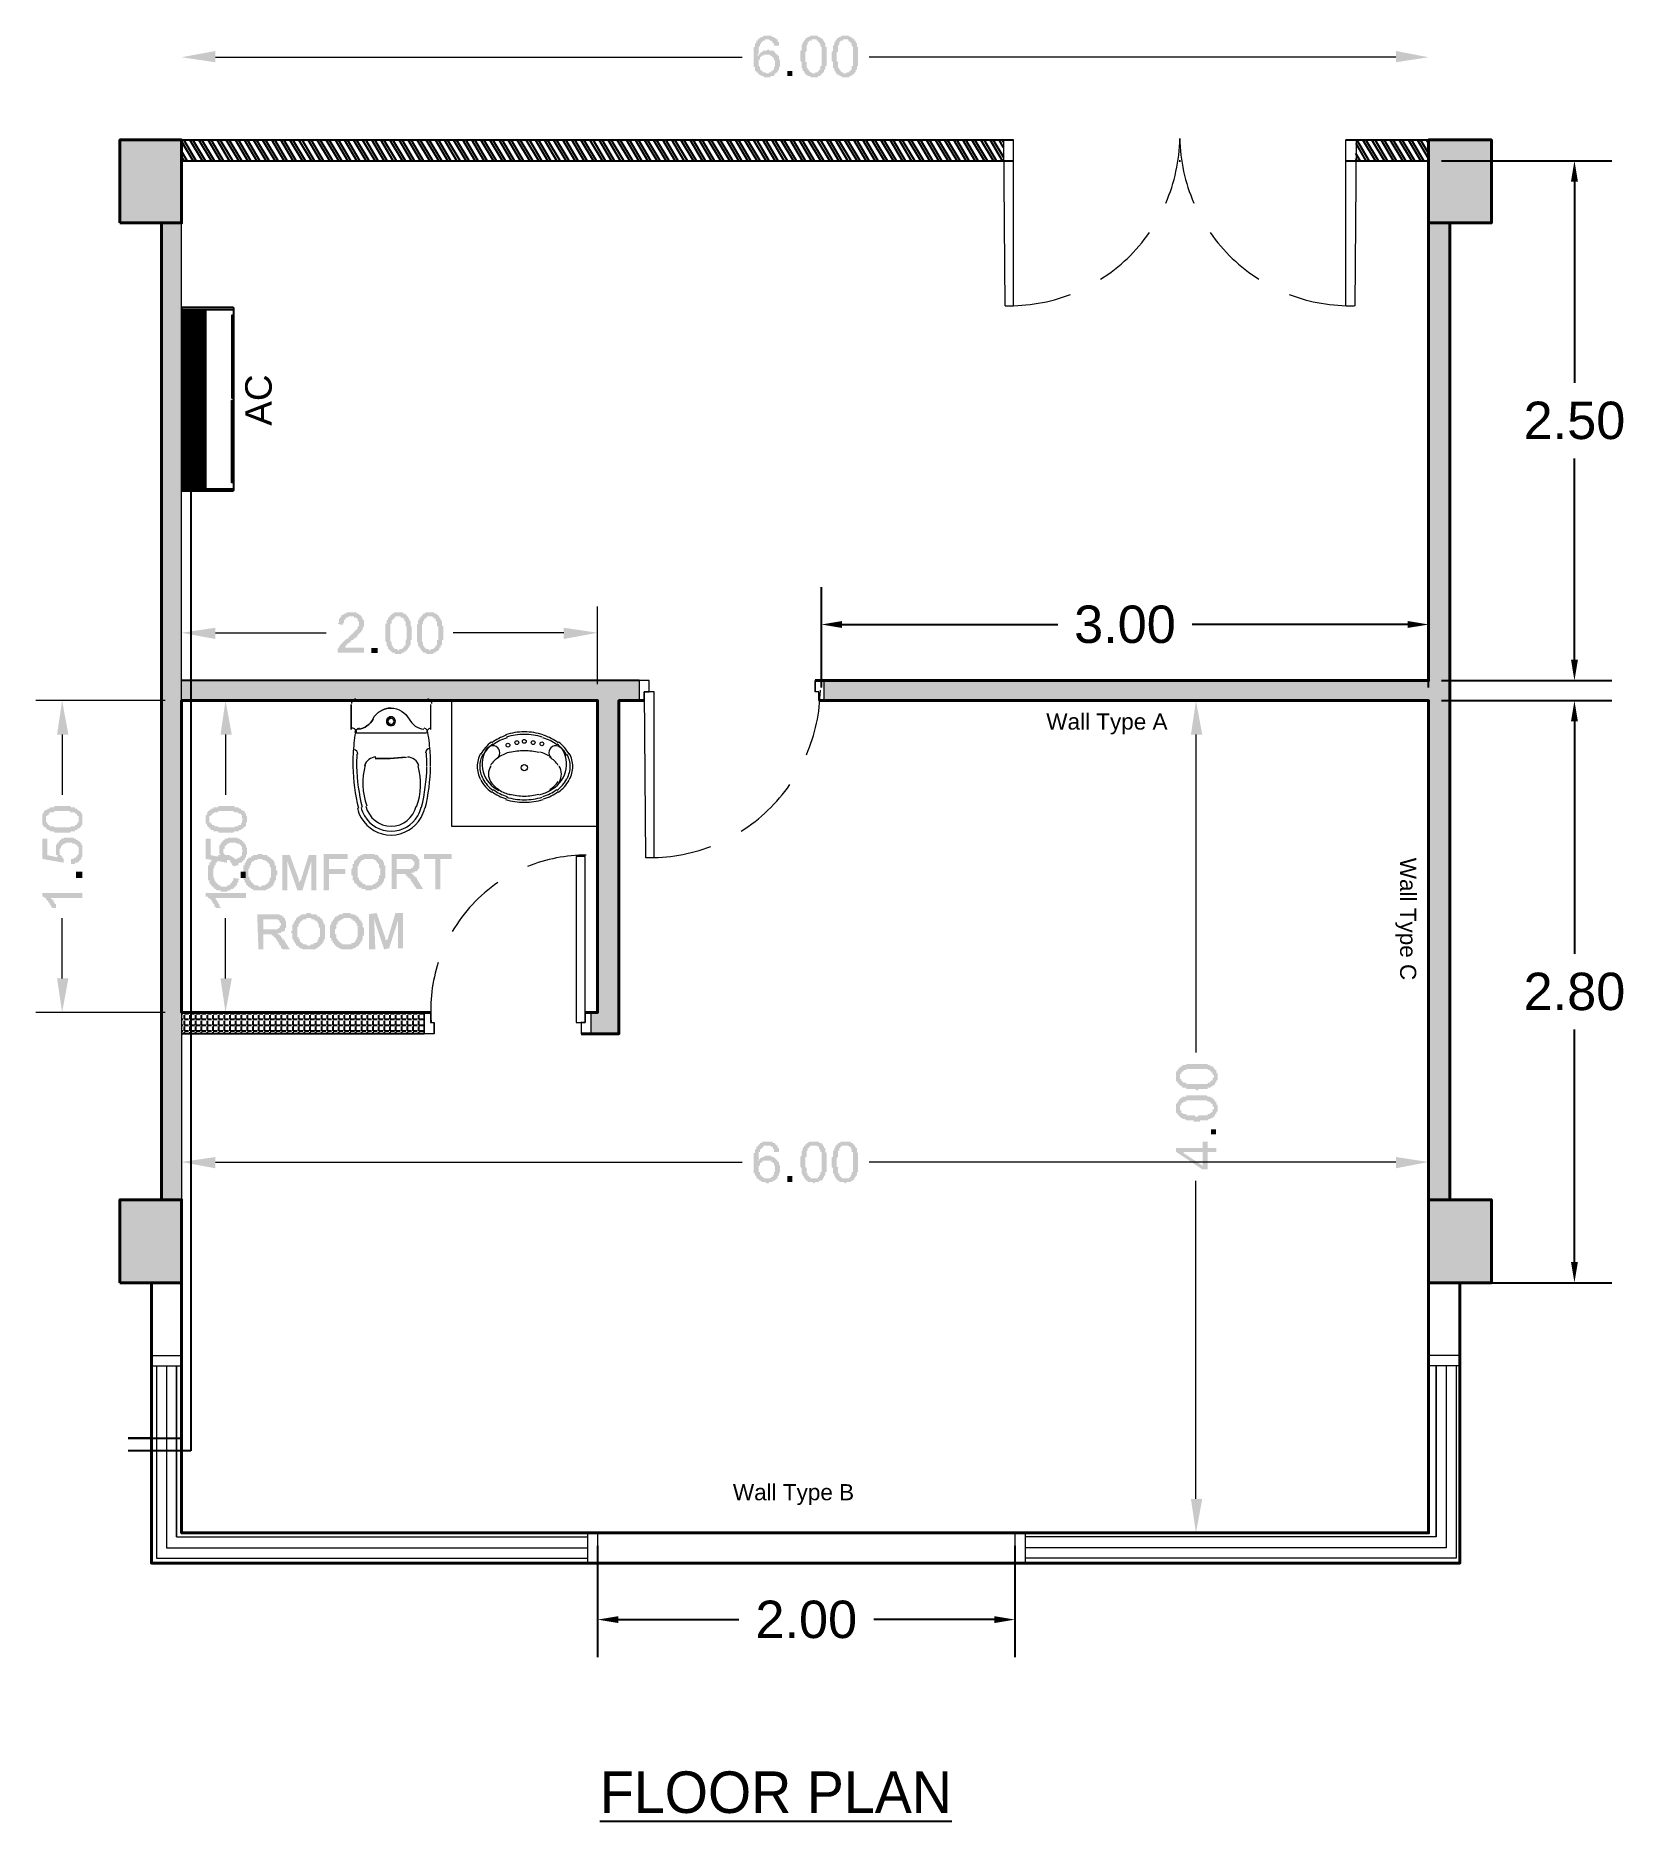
# Model space of a CAD drawing. Header units: inches. Extents: x -11 to 213, y -78 to 40.
# Drawn here: x 95.48 to 103.12, y 14.02 to 22.61 of the extents above; entities that cross this region are included whole.
import ezdxf

# ---------------------------------------------------------------- set-up
doc = ezdxf.new("R2010")
doc.units = ezdxf.units.IN
doc.header["$MEASUREMENT"] = 0
doc.linetypes.add('AC-CENTER2', pattern=[1.125, 0.75, -0.125, 0.125, -0.125])
doc.linetypes.add('HIDDEN', pattern=[0.375, 0.25, -0.125])
doc.layers.add('PDF_0', color=7, linetype='Continuous')
doc.layers.add('PDF_TOILET', color=7, linetype='Continuous')
doc.styles.get("Standard").update_dxf_attribs({"font": 'arial.ttf'})
doc.dimstyles.get("Standard").update_dxf_attribs({"dimtxt": 0.18, "dimasz": 0.1, "dimexe": 0.18, "dimexo": 0.0625, "dimgap": 0.09, "dimtad": 0, "dimtih": 1, "dimtoh": 1, "dimdec": 4, "dimzin": 0, "dimdsep": 46, "dimtxsty": 'Standard', "dimcen": 0.09, "dimadec": 0, "dimazin": 0, "dimtfac": 1, "dimtdec": 4, "dimtofl": 0, "dimtmove": 0, "dimatfit": 3, "dimfxl": 1, "dimtolj": 1, "dimtzin": 0, "dimarcsym": 0})
pattern_1 = [(0, (0, 0), (0, 0.0275), [0.02, -0.0075]), (90, (0, 0), (-0.0275, 2e-18), [0.02, -0.0075])]

msp = doc.modelspace()

# ---------------------------------------------------------------- texts
at = {"attachment_point": 1}
for s, width, gutter_width, heights, insert, char_height, rotation in [('AC', 0.0699666, 0.63687, [-0.13172], (96.48716, 20.73036), 0.127374, 90), ('Wall Type C', 0.680576, 0.38734, [0.08463], (102.12091, 18.65223), 0.0774676, 270)]:
    msp.add_mtext_dynamic_manual_height_columns(s, width=width, gutter_width=gutter_width, heights=heights, dxfattribs=dict(at, insert=insert, char_height=char_height, rotation=rotation))
for s, width, gutter_width, heights, insert, char_height in [('Wall Type A', 0.680576, 0.38734, [0.08463], (100.34122, 19.34618), 0.0774676), ('Wall Type B', 0.680576, 0.38734, [0.08463], (98.83346, 15.63887), 0.0774676), ('{\\fCascadia Code Light|b0|i0|c0|p49;\\LFLOOR PLAN}', 4.0458323, 1, [0.03863], (98.19329, 14.25707), 0.2)]:
    msp.add_mtext_dynamic_manual_height_columns(s, width=width, gutter_width=gutter_width, heights=heights, dxfattribs=dict(at, insert=insert, char_height=char_height))

# ---------------------------------------------------------------- blocks, each defined once
blk = doc.blocks.new('*D4')
at = {"color": 0, "lineweight": -2}
for p, q in [((98.1826, 15.3419), (98.1826, 14.8073)), ((100.1905, 15.3419), (100.1905, 14.8073)), ((98.2826, 14.9873), (98.8615, 14.9873)), ((100.0905, 14.9873), (99.5115, 14.9873))]:
    blk.add_line(p, q, dxfattribs=at)
at = {"color": 0}
for points in [[(98.2826, 15.004), (98.2826, 14.9706), (98.1826, 14.9873)], [(100.0905, 15.004), (100.0905, 14.9706), (100.1905, 14.9873)]]:
    blk.add_solid(points, dxfattribs=at)
at = {"layer": 'Defpoints', "color": 0}
for p in [(98.1826, 15.4044), (100.1905, 15.4044), (100.1905, 14.9873)]:
    blk.add_point(p, dxfattribs=at)
at = {"color": 0, "insert": (99.1865, 14.9873), "char_height": 0.18, "width": 0.119222, "attachment_point": 5}
blk.add_mtext('\\A1;2.00', dxfattribs=at)
blk = doc.blocks.new('*D8')
at = {"color": 0, "lineweight": -2}
for p, q in [((102.2427, 22.0054), (103.0622, 22.0054)), ((102.8822, 21.9054), (102.8822, 20.937)), ((102.8822, 19.6048), (102.8822, 20.5732)), ((102.2427, 19.5048), (103.0622, 19.5048))]:
    blk.add_line(p, q, dxfattribs=at)
at = {"color": 0}
for points in [[(102.8656, 21.9054), (102.8989, 21.9054), (102.8822, 22.0054)], [(102.8656, 19.6048), (102.8989, 19.6048), (102.8822, 19.5048)]]:
    blk.add_solid(points, dxfattribs=at)
at = {"layer": 'Defpoints', "color": 0}
for p in [(102.1802, 22.0054), (102.1802, 19.5048), (102.8822, 19.5048)]:
    blk.add_point(p, dxfattribs=at)
at = {"color": 0, "insert": (102.8822, 20.7551), "char_height": 0.18, "attachment_point": 5}
blk.add_mtext('\\A1;2.50', dxfattribs=at)
blk = doc.blocks.new('*D9')
at = {"color": 0, "lineweight": -2}
for p, q in [((99.2591, 19.4706), (99.2591, 19.9543)), ((102.1802, 19.4706), (102.1802, 19.9543)), ((99.3591, 19.7743), (100.3963, 19.7743)), ((102.0802, 19.7743), (101.0431, 19.7743))]:
    blk.add_line(p, q, dxfattribs=at)
at = {"color": 0}
for points in [[(99.3591, 19.791), (99.3591, 19.7577), (99.2591, 19.7743)], [(102.0802, 19.791), (102.0802, 19.7577), (102.1802, 19.7743)]]:
    blk.add_solid(points, dxfattribs=at)
at = {"layer": 'Defpoints', "color": 0}
for p in [(102.1802, 19.7743), (99.2591, 19.4081), (102.1802, 19.4081)]:
    blk.add_point(p, dxfattribs=at)
at = {"color": 0, "insert": (100.7197, 19.7743), "char_height": 0.18, "attachment_point": 5}
blk.add_mtext('\\A1;3.00', dxfattribs=at)
blk = doc.blocks.new('*D10')
at = {"color": 0, "lineweight": -2}
for p, q in [((102.2427, 19.4081), (103.0622, 19.4081)), ((102.8822, 19.3081), (102.8822, 18.1899)), ((102.8822, 16.7079), (102.8822, 17.8261)), ((102.2427, 16.6079), (103.0622, 16.6079))]:
    blk.add_line(p, q, dxfattribs=at)
at = {"color": 0}
for points in [[(102.8656, 19.3081), (102.8989, 19.3081), (102.8822, 19.4081)], [(102.8656, 16.7079), (102.8989, 16.7079), (102.8822, 16.6079)]]:
    blk.add_solid(points, dxfattribs=at)
at = {"layer": 'Defpoints', "color": 0}
for p in [(102.1802, 19.4081), (102.1802, 16.6079), (102.8822, 16.6079)]:
    blk.add_point(p, dxfattribs=at)
at = {"color": 0, "insert": (102.8822, 18.008), "char_height": 0.18, "attachment_point": 5}
blk.add_mtext('\\A1;2.80', dxfattribs=at)

# ---------------------------------------------------------------- dimensions: what is measured, and where the dimension line sits
for base, p1, p2, text, picture, middle in [((102.88223, 19.50482), (102.18024, 22.00541), (102.18024, 19.50482), '2.50', '*D8', (102.88223, 20.75511)), ((102.88223, 16.60789), (102.18024, 19.40806), (102.18024, 16.60789), '2.80', '*D10', (102.88223, 18.00797))]:
    dim = msp.add_linear_dim(base=base, p1=p1, p2=p2, angle=90, text=text, dimstyle='Standard')
    dim.commit()
    dim.dimension.update_dxf_attribs({"geometry": picture, "text_midpoint": middle})
dim = msp.add_linear_dim(base=(102.18024, 19.77432), p1=(99.25911, 19.40806), p2=(102.18024, 19.40806), text='3.00', dimstyle='Standard')
dim.commit()
dim.dimension.update_dxf_attribs({"geometry": '*D9', "text_midpoint": (100.71967, 19.77432)})
dim = msp.add_linear_dim(base=(100.19048, 14.98731), p1=(98.18259, 15.40436), p2=(100.19048, 15.40436), text='2.00', dimstyle='Standard')
dim.commit()
dim.dimension.update_dxf_attribs({"geometry": '*D4', "text_midpoint": (99.18654, 14.98731), "dimtype": 160})

# ---------------------------------------------------------------- hatches: boundary and pattern name
h = msp.add_hatch()
h.set_pattern_fill('ANSI32', color=256, scale=0.1, angle=76)
h.paths.add_polyline_path([(102.18024, 22.10541), (101.83147, 22.10541), (101.83071, 22.00541), (102.18024, 22.00541)])
h.paths.add_polyline_path([(100.13586, 22.10541), (96.18074, 22.10541), (96.18074, 22.00541), (100.13662, 22.00541)])
h = msp.add_hatch()
h.set_pattern_fill('ANGLE', color=256, scale=0.1)
h.set_pattern_definition(pattern_1)
h.paths.add_polyline_path([(96.18074, 21.70625), (96.08398, 21.70625), (96.08398, 17.00705), (96.18074, 17.00705), (96.18074, 17.90818), (96.18074, 19.40806)])
h.paths.add_polyline_path([(102.28305, 21.70625), (102.18024, 21.70625), (102.18024, 19.50482), (99.27121, 19.50482), (99.27121, 19.40806), (102.18024, 19.40806), (102.18024, 17.00705), (102.28305, 17.00705)])
at = {"linetype": 'HIDDEN', "ltscale": 225}
h = msp.add_hatch(dxfattribs=at)
h.set_pattern_fill('GRATE', color=250, scale=0.008133, angle=90)
h.set_pattern_definition([(90, (97.0033084, 17.5355795), (-0.006455648, 4e-19), []), (180, (97.003308, 17.53558), (-3e-18, -0.0258226), [])])
h.paths.add_polyline_path([(96.18684, 21.28977), (96.18684, 20.42766), (96.28851, 20.42766), (96.28851, 21.28977)])
h = msp.add_hatch()
h.set_pattern_fill('ANGLE', color=256, scale=0.1)
h.set_pattern_definition(pattern_1)
h.paths.add_polyline_path([(98.2854, 19.40806), (98.38217, 19.40806), (98.38217, 19.50482), (96.18074, 19.50482), (96.18074, 19.40806), (98.18259, 19.40806), (98.18259, 18.80327), (98.18259, 17.90818), (98.15235, 17.90818), (98.15235, 17.80537), (98.2854, 17.80537)])
h = msp.add_hatch()
h.set_pattern_fill('ANGLE', color=256, scale=0.1)
h.set_pattern_definition(pattern_1)
h.paths.add_polyline_path([(97.34798, 17.90818), (96.18074, 17.90818), (96.18074, 17.80537), (97.34798, 17.80537)])
at = {"layer": 'PDF_0'}
h = msp.add_hatch(color=256, dxfattribs=at)
h.paths.add_polyline_path([(98.95797, 22.50996), (98.95797, 22.51601), (98.95797, 22.51601), (98.95797, 22.51601), (98.96402, 22.52206), (98.96402, 22.52206), (98.96402, 22.52206), (98.97007, 22.5281), (98.97007, 22.5281), (98.97007, 22.5281), (98.97611, 22.5281), (98.97611, 22.53415), (98.97611, 22.53415), (98.98216, 22.53415), (98.98216, 22.53415), (98.98821, 22.53415), (98.98821, 22.53415), (98.98821, 22.53415), (98.99426, 22.53415), (98.99426, 22.53415), (99.00031, 22.5402), (99.00031, 22.5402), (99.00031, 22.5402), (99.00635, 22.5402), (99.00635, 22.5402), (99.0124, 22.53415), (99.0124, 22.53415), (99.01845, 22.53415), (99.01845, 22.53415), (99.01845, 22.53415), (99.0245, 22.53415), (99.0245, 22.53415), (99.03055, 22.53415), (99.03055, 22.5281), (99.03055, 22.5281), (99.03659, 22.5281), (99.03659, 22.5281), (99.03659, 22.52206), (99.04264, 22.52206), (99.04264, 22.52206), (99.04264, 22.52206), (99.04264, 22.51601), (99.04869, 22.51601), (99.04869, 22.51601), (99.04869, 22.50996), (99.04869, 22.50996), (99.05474, 22.50996), (99.05474, 22.50391), (99.05474, 22.50391), (99.05474, 22.49786), (99.05474, 22.49786), (99.05474, 22.49786), (99.05474, 22.49182), (99.06078, 22.49182), (99.06078, 22.48577), (99.06078, 22.48577), (99.06078, 22.47972), (99.06078, 22.47972), (99.06078, 22.47367), (99.06078, 22.47367), (99.06078, 22.47367), (99.06078, 22.46763), (99.06078, 22.46763), (99.06078, 22.46158), (99.06078, 22.46158), (99.06078, 22.45553), (99.05474, 22.45553), (99.05474, 22.45553), (99.05474, 22.44948), (99.05474, 22.44948), (99.05474, 22.44343), (99.05474, 22.44343), (99.05474, 22.44343), (99.04869, 22.43739), (99.04869, 22.43739), (99.04869, 22.43134), (99.04869, 22.43134), (99.04264, 22.43134), (99.04264, 22.42529), (99.04264, 22.42529), (99.04264, 22.42529), (99.03659, 22.42529), (99.03659, 22.41924), (99.03659, 22.41924), (99.03659, 22.41924), (99.03055, 22.41924), (99.03055, 22.41319), (99.0245, 22.41319), (99.0245, 22.41319), (99.0245, 22.41319), (99.01845, 22.41319), (99.01845, 22.41319), (99.0124, 22.40715), (99.0124, 22.40715), (99.0124, 22.40715), (99.00635, 22.40715), (99.00635, 22.40715), (99.00031, 22.40715), (99.00031, 22.40715), (98.99426, 22.40715), (98.99426, 22.40715), (98.98821, 22.40715), (98.98821, 22.40715), (98.98821, 22.40715), (98.98216, 22.40715), (98.98216, 22.41319), (98.97611, 22.41319), (98.97611, 22.41319), (98.97007, 22.41319), (98.97007, 22.41319), (98.97007, 22.41319), (98.96402, 22.41924), (98.96402, 22.41924), (98.96402, 22.41924), (98.95797, 22.41924), (98.95797, 22.42529), (98.95797, 22.42529), (98.95192, 22.42529), (98.95192, 22.42529), (98.95192, 22.43134), (98.95192, 22.43134), (98.94587, 22.43134), (98.94587, 22.43134), (98.94587, 22.43739), (98.94587, 22.43739), (98.94587, 22.43739), (98.93983, 22.43739), (98.93983, 22.44343), (98.93983, 22.44343), (98.93983, 22.44948), (98.93983, 22.44948), (98.93983, 22.44948), (98.93983, 22.45553), (98.93378, 22.45553), (98.93378, 22.45553), (98.93378, 22.46158), (98.93378, 22.46158), (98.93378, 22.46763), (98.93378, 22.46763), (98.93378, 22.47367), (98.93378, 22.47367), (98.93378, 22.47972), (98.93378, 22.47972), (98.93378, 22.48577), (98.93378, 22.48577), (98.93378, 22.49182), (98.93378, 22.49182), (98.93378, 22.49786), (98.93378, 22.50391), (98.93378, 22.50391), (98.93378, 22.50391), (98.93378, 22.50996), (98.93378, 22.50996), (98.93378, 22.51601), (98.93378, 22.51601), (98.93378, 22.52206), (98.93378, 22.52206), (98.93378, 22.5281), (98.93378, 22.5281), (98.93378, 22.53415), (98.93378, 22.53415), (98.93378, 22.5402), (98.93378, 22.5402), (98.93378, 22.54625), (98.93378, 22.54625), (98.93378, 22.5523), (98.93983, 22.5523), (98.93983, 22.5523), (98.93983, 22.55834), (98.93983, 22.55834), (98.93983, 22.56439), (98.93983, 22.56439), (98.93983, 22.56439), (98.93983, 22.57044), (98.94587, 22.57044), (98.94587, 22.57044), (98.94587, 22.57649), (98.94587, 22.57649), (98.94587, 22.57649), (98.94587, 22.58253), (98.95192, 22.58253), (98.95192, 22.58253), (98.95192, 22.58253), (98.95192, 22.58858), (98.95797, 22.58858), (98.95797, 22.58858), (98.95797, 22.59463), (98.96402, 22.59463), (98.96402, 22.59463), (98.96402, 22.59463), (98.97007, 22.60068), (98.97007, 22.60068), (98.97007, 22.60068), (98.97611, 22.60068), (98.97611, 22.60068), (98.98216, 22.60673), (98.98216, 22.60673), (98.98216, 22.60673), (98.98821, 22.60673), (98.98821, 22.60673), (98.99426, 22.60673), (98.99426, 22.60673), (99.00031, 22.60673), (99.00031, 22.60673), (99.00031, 22.60673), (99.00635, 22.60673), (99.00635, 22.60673), (99.0124, 22.60673), (99.0124, 22.60673), (99.0124, 22.60673), (99.01845, 22.60673), (99.01845, 22.60673), (99.0245, 22.60068), (99.0245, 22.60068), (99.0245, 22.60068), (99.03055, 22.60068), (99.03055, 22.60068), (99.03659, 22.59463), (99.03659, 22.59463), (99.03659, 22.59463), (99.04264, 22.59463), (99.04264, 22.58858), (99.04264, 22.58858), (99.04264, 22.58858), (99.04869, 22.58858), (99.04869, 22.58253), (99.04869, 22.58253), (99.04869, 22.57649), (99.04869, 22.57649), (99.05474, 22.57649), (99.05474, 22.57044), (99.05474, 22.57044), (99.05474, 22.56439), (99.05474, 22.56439), (99.05474, 22.55834), (99.05474, 22.55834), (99.03055, 22.55834), (99.03055, 22.55834), (99.03055, 22.56439), (99.03055, 22.56439), (99.03055, 22.57044), (99.03055, 22.57044), (99.0245, 22.57044), (99.0245, 22.57649), (99.0245, 22.57649), (99.0245, 22.57649), (99.01845, 22.58253), (99.01845, 22.58253), (99.01845, 22.58253), (99.0124, 22.58253), (99.0124, 22.58253), (99.0124, 22.58253), (99.00635, 22.58858), (99.00635, 22.58858), (99.00635, 22.58858), (99.00031, 22.58858), (99.00031, 22.58858), (98.99426, 22.58858), (98.99426, 22.58858), (98.99426, 22.58858), (98.98821, 22.58858), (98.98821, 22.58253), (98.98216, 22.58253), (98.98216, 22.58253), (98.98216, 22.58253), (98.97611, 22.58253), (98.97611, 22.57649), (98.97611, 22.57649), (98.97007, 22.57649), (98.97007, 22.57044), (98.97007, 22.57044), (98.97007, 22.57044), (98.96402, 22.56439), (98.96402, 22.56439), (98.96402, 22.56439), (98.96402, 22.56439), (98.96402, 22.55834), (98.96402, 22.55834), (98.96402, 22.55834), (98.95797, 22.5523), (98.95797, 22.5523), (98.95797, 22.54625), (98.95797, 22.54625), (98.95797, 22.54625), (98.95797, 22.5402), (98.95797, 22.5402), (98.95797, 22.53415), (98.95797, 22.53415), (98.95797, 22.5281), (98.95797, 22.5281), (98.95797, 22.52206), (98.95797, 22.52206), (98.95192, 22.51601), (98.95192, 22.50996), (98.95192, 22.50996)], flags=0)
h.paths.add_polyline_path([(99.00031, 22.42529), (99.00031, 22.42529), (99.00635, 22.42529), (99.00635, 22.42529), (99.00635, 22.43134), (99.0124, 22.43134), (99.0124, 22.43134), (99.01845, 22.43134), (99.01845, 22.43134), (99.01845, 22.43739), (99.0245, 22.43739), (99.0245, 22.43739), (99.0245, 22.44343), (99.0245, 22.44343), (99.03055, 22.44343), (99.03055, 22.44948), (99.03055, 22.44948), (99.03055, 22.44948), (99.03055, 22.45553), (99.03055, 22.45553), (99.03659, 22.46158), (99.03659, 22.46158), (99.03659, 22.46763), (99.03659, 22.46763), (99.03659, 22.46763), (99.03659, 22.47367), (99.03659, 22.47367), (99.03659, 22.47972), (99.03659, 22.47972), (99.03659, 22.48577), (99.03659, 22.48577), (99.03055, 22.49182), (99.03055, 22.49182), (99.03055, 22.49182), (99.03055, 22.49786), (99.03055, 22.49786), (99.0245, 22.50391), (99.0245, 22.50391), (99.0245, 22.50391), (99.0245, 22.50391), (99.01845, 22.50996), (99.01845, 22.50996), (99.01845, 22.50996), (99.0124, 22.50996), (99.0124, 22.51601), (99.0124, 22.51601), (99.00635, 22.51601), (99.00635, 22.51601), (99.00031, 22.51601), (99.00031, 22.51601), (99.00031, 22.51601), (98.99426, 22.51601), (98.99426, 22.51601), (98.98821, 22.51601), (98.98821, 22.51601), (98.98216, 22.51601), (98.98216, 22.51601), (98.98216, 22.50996), (98.97611, 22.50996), (98.97611, 22.50996), (98.97007, 22.50996), (98.97007, 22.50391), (98.97007, 22.50391), (98.97007, 22.50391), (98.96402, 22.50391), (98.96402, 22.49786), (98.96402, 22.49786), (98.96402, 22.49182), (98.96402, 22.49182), (98.95797, 22.49182), (98.95797, 22.48577), (98.95797, 22.48577), (98.95797, 22.47972), (98.95797, 22.47972), (98.95797, 22.47367), (98.95797, 22.47367), (98.95797, 22.47367), (98.95797, 22.46763), (98.95797, 22.46763), (98.95797, 22.46158), (98.95797, 22.46158), (98.96402, 22.45553), (98.96402, 22.45553), (98.96402, 22.45553), (98.96402, 22.44948), (98.96402, 22.44948), (98.96402, 22.44343), (98.97007, 22.44343), (98.97007, 22.44343), (98.97007, 22.44343), (98.97007, 22.43739), (98.97611, 22.43739), (98.97611, 22.43739), (98.97611, 22.43134), (98.98216, 22.43134), (98.98216, 22.43134), (98.98216, 22.43134), (98.98821, 22.43134), (98.98821, 22.43134), (98.99426, 22.42529), (98.99426, 22.42529), (99.00031, 22.42529), (99.00031, 22.42529)], flags=0)
h = msp.add_hatch(color=256, dxfattribs=at)
h.paths.add_polyline_path([(99.22409, 22.60673), (99.22409, 22.60673), (99.23014, 22.60673), (99.23014, 22.60673), (99.23014, 22.60673), (99.23619, 22.60673), (99.23619, 22.60673), (99.23619, 22.60673), (99.24223, 22.60673), (99.24223, 22.60673), (99.24223, 22.60068), (99.24828, 22.60068), (99.24828, 22.60068), (99.24828, 22.60068), (99.24828, 22.60068), (99.25433, 22.60068), (99.25433, 22.60068), (99.25433, 22.59464), (99.26038, 22.59464), (99.26038, 22.59464), (99.26038, 22.59464), (99.26038, 22.59464), (99.26642, 22.58859), (99.26642, 22.58859), (99.26642, 22.58859), (99.26642, 22.58859), (99.26642, 22.58254), (99.27247, 22.58254), (99.27247, 22.58254), (99.27247, 22.57649), (99.27247, 22.57649), (99.27247, 22.57649), (99.27852, 22.57044), (99.27852, 22.57044), (99.27852, 22.57044), (99.27852, 22.5644), (99.27852, 22.5644), (99.27852, 22.55835), (99.27852, 22.55835), (99.27852, 22.5523), (99.28457, 22.5523), (99.28457, 22.5523), (99.28457, 22.54625), (99.28457, 22.54625), (99.28457, 22.5402), (99.28457, 22.5402), (99.28457, 22.53416), (99.28457, 22.53416), (99.28457, 22.52811), (99.28457, 22.52811), (99.28457, 22.52206), (99.28457, 22.51601), (99.28457, 22.51601), (99.28457, 22.50996), (99.28457, 22.50996), (99.28457, 22.50996), (99.28457, 22.50392), (99.28457, 22.49787), (99.28457, 22.49787), (99.28457, 22.49182), (99.28457, 22.49182), (99.28457, 22.48577), (99.28457, 22.48577), (99.28457, 22.47973), (99.28457, 22.47973), (99.28457, 22.47368), (99.28457, 22.47368), (99.28457, 22.46763), (99.28457, 22.46763), (99.28457, 22.46158), (99.28457, 22.46158), (99.27852, 22.46158), (99.27852, 22.45553), (99.27852, 22.45553), (99.27852, 22.44949), (99.27852, 22.44949), (99.27852, 22.44949), (99.27852, 22.44344), (99.27852, 22.44344), (99.27247, 22.44344), (99.27247, 22.43739), (99.27247, 22.43739), (99.27247, 22.43739), (99.27247, 22.43134), (99.27247, 22.43134), (99.26642, 22.43134), (99.26642, 22.42529), (99.26642, 22.42529), (99.26038, 22.42529), (99.26038, 22.41925), (99.26038, 22.41925), (99.26038, 22.41925), (99.25433, 22.41925), (99.25433, 22.4132), (99.24828, 22.4132), (99.24828, 22.4132), (99.24828, 22.4132), (99.24223, 22.4132), (99.24223, 22.4132), (99.24223, 22.40715), (99.23619, 22.40715), (99.23619, 22.40715), (99.23014, 22.40715), (99.23014, 22.40715), (99.22409, 22.40715), (99.22409, 22.40715), (99.22409, 22.40715), (99.21804, 22.40715), (99.21804, 22.40715), (99.21804, 22.40715), (99.21199, 22.40715), (99.21199, 22.40715), (99.21199, 22.40715), (99.20595, 22.40715), (99.20595, 22.40715), (99.20595, 22.4132), (99.1999, 22.4132), (99.1999, 22.4132), (99.1999, 22.4132), (99.19385, 22.4132), (99.19385, 22.4132), (99.19385, 22.4132), (99.1878, 22.41925), (99.1878, 22.41925), (99.1878, 22.41925), (99.1878, 22.41925), (99.18175, 22.41925), (99.18175, 22.42529), (99.18175, 22.42529), (99.18175, 22.42529), (99.18175, 22.42529), (99.17571, 22.43134), (99.17571, 22.43134), (99.17571, 22.43134), (99.17571, 22.43739), (99.17571, 22.43739), (99.16966, 22.43739), (99.16966, 22.44344), (99.16966, 22.44344), (99.16966, 22.44344), (99.16966, 22.44949), (99.16966, 22.44949), (99.16361, 22.44949), (99.16361, 22.45553), (99.16361, 22.45553), (99.16361, 22.46158), (99.16361, 22.46158), (99.16361, 22.46763), (99.16361, 22.46763), (99.16361, 22.47368), (99.16361, 22.47368), (99.16361, 22.47368), (99.16361, 22.47973), (99.15756, 22.48577), (99.15756, 22.48577), (99.15756, 22.49182), (99.15756, 22.49182), (99.15756, 22.49787), (99.15756, 22.49787), (99.15756, 22.50392), (99.15756, 22.50996), (99.15756, 22.50996), (99.15756, 22.50996), (99.15756, 22.51601), (99.15756, 22.51601), (99.15756, 22.52206), (99.15756, 22.52206), (99.15756, 22.52811), (99.15756, 22.52811), (99.15756, 22.53416), (99.16361, 22.53416), (99.16361, 22.5402), (99.16361, 22.5402), (99.16361, 22.54625), (99.16361, 22.54625), (99.16361, 22.5523), (99.16361, 22.5523), (99.16361, 22.5523), (99.16361, 22.55835), (99.16361, 22.55835), (99.16361, 22.5644), (99.16966, 22.5644), (99.16966, 22.5644), (99.16966, 22.57044), (99.16966, 22.57044), (99.16966, 22.57044), (99.16966, 22.57649), (99.16966, 22.57649), (99.17571, 22.57649), (99.17571, 22.58254), (99.17571, 22.58254), (99.17571, 22.58254), (99.18175, 22.58859), (99.18175, 22.58859), (99.18175, 22.58859), (99.18175, 22.59464), (99.1878, 22.59464), (99.1878, 22.59464), (99.1878, 22.59464), (99.19385, 22.60068), (99.19385, 22.60068), (99.19385, 22.60068), (99.1999, 22.60068), (99.1999, 22.60068), (99.20595, 22.60673), (99.20595, 22.60673), (99.20595, 22.60673), (99.21199, 22.60673), (99.21199, 22.60673), (99.21804, 22.60673), (99.21804, 22.60673), (99.22409, 22.60673), (99.22409, 22.60673)], flags=0)
h.paths.add_polyline_path([(99.22409, 22.42529), (99.22409, 22.42529), (99.23014, 22.42529), (99.23014, 22.42529), (99.23014, 22.43134), (99.23619, 22.43134), (99.23619, 22.43134), (99.24223, 22.43134), (99.24223, 22.43134), (99.24223, 22.43739), (99.24828, 22.43739), (99.24828, 22.43739), (99.24828, 22.44344), (99.24828, 22.44344), (99.25433, 22.44344), (99.25433, 22.44344), (99.25433, 22.44949), (99.25433, 22.44949), (99.25433, 22.44949), (99.25433, 22.45553), (99.25433, 22.45553), (99.25433, 22.45553), (99.25433, 22.46158), (99.26038, 22.46158), (99.26038, 22.46158), (99.26038, 22.46763), (99.26038, 22.46763), (99.26038, 22.47368), (99.26038, 22.47368), (99.26038, 22.47973), (99.26038, 22.47973), (99.26038, 22.48577), (99.26038, 22.48577), (99.26038, 22.49182), (99.26038, 22.49182), (99.26038, 22.49787), (99.26038, 22.49787), (99.26038, 22.50392), (99.26038, 22.50996), (99.26038, 22.50996), (99.26038, 22.51601), (99.26038, 22.51601), (99.26038, 22.52206), (99.26038, 22.52206), (99.26038, 22.52811), (99.26038, 22.52811), (99.26038, 22.53416), (99.26038, 22.53416), (99.26038, 22.5402), (99.26038, 22.5402), (99.26038, 22.5402), (99.26038, 22.54625), (99.26038, 22.54625), (99.26038, 22.5523), (99.26038, 22.5523), (99.26038, 22.5523), (99.26038, 22.5523), (99.25433, 22.55835), (99.25433, 22.55835), (99.25433, 22.5644), (99.25433, 22.5644), (99.25433, 22.57044), (99.24828, 22.57044), (99.24828, 22.57044), (99.24828, 22.57649), (99.24828, 22.57649), (99.24828, 22.57649), (99.24223, 22.57649), (99.24223, 22.58254), (99.24223, 22.58254), (99.23619, 22.58254), (99.23619, 22.58254), (99.23619, 22.58859), (99.23014, 22.58859), (99.23014, 22.58859), (99.22409, 22.58859), (99.22409, 22.58859), (99.21804, 22.58859), (99.21804, 22.58859), (99.21199, 22.58859), (99.21199, 22.58859), (99.21199, 22.58254), (99.20595, 22.58254), (99.20595, 22.58254), (99.20595, 22.58254), (99.1999, 22.58254), (99.1999, 22.57649), (99.1999, 22.57649), (99.19385, 22.57649), (99.19385, 22.57044), (99.19385, 22.57044), (99.19385, 22.57044), (99.19385, 22.5644), (99.19385, 22.5644), (99.19385, 22.5644), (99.1878, 22.55835), (99.1878, 22.55835), (99.1878, 22.55835), (99.1878, 22.5523), (99.1878, 22.5523), (99.1878, 22.5523), (99.1878, 22.54625), (99.1878, 22.54625), (99.1878, 22.5402), (99.1878, 22.5402), (99.1878, 22.53416), (99.1878, 22.53416), (99.18175, 22.52811), (99.18175, 22.52811), (99.18175, 22.52206), (99.18175, 22.52206), (99.18175, 22.51601), (99.18175, 22.51601), (99.18175, 22.50996), (99.18175, 22.50996), (99.18175, 22.50392), (99.18175, 22.49787), (99.18175, 22.49787), (99.18175, 22.49182), (99.18175, 22.49182), (99.18175, 22.48577), (99.18175, 22.48577), (99.18175, 22.47973), (99.1878, 22.47973), (99.1878, 22.47973), (99.1878, 22.47368), (99.1878, 22.47368), (99.1878, 22.46763), (99.1878, 22.46763), (99.1878, 22.46763), (99.1878, 22.46158), (99.1878, 22.46158), (99.1878, 22.46158), (99.1878, 22.45553), (99.1878, 22.45553), (99.19385, 22.44949), (99.19385, 22.44949), (99.19385, 22.44949), (99.19385, 22.44344), (99.19385, 22.44344), (99.1999, 22.44344), (99.1999, 22.43739), (99.1999, 22.43739), (99.1999, 22.43739), (99.20595, 22.43134), (99.20595, 22.43134), (99.20595, 22.43134), (99.21199, 22.43134), (99.21199, 22.43134), (99.21199, 22.42529), (99.21804, 22.42529), (99.21804, 22.42529), (99.22409, 22.42529)], flags=0)
h = msp.add_hatch(color=256, dxfattribs=at)
h.paths.add_polyline_path([(99.37529, 22.60673), (99.37529, 22.60673), (99.38134, 22.60673), (99.38134, 22.60673), (99.38134, 22.60673), (99.38739, 22.60673), (99.38739, 22.60673), (99.38739, 22.60673), (99.39344, 22.60673), (99.39344, 22.60673), (99.39344, 22.60068), (99.39948, 22.60068), (99.39948, 22.60068), (99.39948, 22.60068), (99.40553, 22.60068), (99.40553, 22.60068), (99.40553, 22.60068), (99.40553, 22.59464), (99.41158, 22.59464), (99.41158, 22.59464), (99.41158, 22.59464), (99.41158, 22.59464), (99.41763, 22.58859), (99.41763, 22.58859), (99.41763, 22.58859), (99.41763, 22.58859), (99.41763, 22.58254), (99.42368, 22.58254), (99.42368, 22.58254), (99.42368, 22.57649), (99.42368, 22.57649), (99.42368, 22.57649), (99.42972, 22.57044), (99.42972, 22.57044), (99.42972, 22.57044), (99.42972, 22.5644), (99.42972, 22.5644), (99.42972, 22.55835), (99.42972, 22.55835), (99.42972, 22.5523), (99.43577, 22.5523), (99.43577, 22.5523), (99.43577, 22.54625), (99.43577, 22.54625), (99.43577, 22.5402), (99.43577, 22.5402), (99.43577, 22.53416), (99.43577, 22.53416), (99.43577, 22.52811), (99.43577, 22.52811), (99.43577, 22.52206), (99.43577, 22.51601), (99.43577, 22.51601), (99.43577, 22.50996), (99.43577, 22.50996), (99.43577, 22.50996), (99.43577, 22.50392), (99.43577, 22.49787), (99.43577, 22.49787), (99.43577, 22.49182), (99.43577, 22.49182), (99.43577, 22.48577), (99.43577, 22.48577), (99.43577, 22.47973), (99.43577, 22.47973), (99.43577, 22.47368), (99.43577, 22.47368), (99.43577, 22.46763), (99.43577, 22.46763), (99.43577, 22.46158), (99.43577, 22.46158), (99.42972, 22.46158), (99.42972, 22.45553), (99.42972, 22.45553), (99.42972, 22.44949), (99.42972, 22.44949), (99.42972, 22.44949), (99.42972, 22.44344), (99.42972, 22.44344), (99.42368, 22.44344), (99.42368, 22.43739), (99.42368, 22.43739), (99.42368, 22.43739), (99.42368, 22.43134), (99.42368, 22.43134), (99.41763, 22.43134), (99.41763, 22.42529), (99.41763, 22.42529), (99.41763, 22.42529), (99.41158, 22.41925), (99.41158, 22.41925), (99.41158, 22.41925), (99.40553, 22.41925), (99.40553, 22.4132), (99.40553, 22.4132), (99.39948, 22.4132), (99.39948, 22.4132), (99.39344, 22.4132), (99.39344, 22.4132), (99.39344, 22.40715), (99.38739, 22.40715), (99.38739, 22.40715), (99.38134, 22.40715), (99.38134, 22.40715), (99.37529, 22.40715), (99.37529, 22.40715), (99.37529, 22.40715), (99.36924, 22.40715), (99.36924, 22.40715), (99.36924, 22.40715), (99.3632, 22.40715), (99.3632, 22.40715), (99.3632, 22.40715), (99.35715, 22.40715), (99.35715, 22.40715), (99.35715, 22.4132), (99.3511, 22.4132), (99.3511, 22.4132), (99.3511, 22.4132), (99.34505, 22.4132), (99.34505, 22.4132), (99.34505, 22.4132), (99.34505, 22.41925), (99.33901, 22.41925), (99.33901, 22.41925), (99.33901, 22.41925), (99.33296, 22.41925), (99.33296, 22.42529), (99.33296, 22.42529), (99.33296, 22.42529), (99.33296, 22.42529), (99.32691, 22.43134), (99.32691, 22.43134), (99.32691, 22.43134), (99.32691, 22.43739), (99.32691, 22.43739), (99.32086, 22.43739), (99.32086, 22.44344), (99.32086, 22.44344), (99.32086, 22.44344), (99.32086, 22.44949), (99.32086, 22.44949), (99.31481, 22.44949), (99.31481, 22.45553), (99.31481, 22.45553), (99.31481, 22.46158), (99.31481, 22.46158), (99.31481, 22.46763), (99.31481, 22.46763), (99.31481, 22.47368), (99.31481, 22.47368), (99.31481, 22.47368), (99.31481, 22.47973), (99.30877, 22.48577), (99.30877, 22.48577), (99.30877, 22.49182), (99.30877, 22.49182), (99.30877, 22.49787), (99.30877, 22.49787), (99.30877, 22.50392), (99.30877, 22.50996), (99.30877, 22.50996), (99.30877, 22.50996), (99.30877, 22.51601), (99.30877, 22.51601), (99.30877, 22.52206), (99.30877, 22.52206), (99.30877, 22.52811), (99.30877, 22.52811), (99.31481, 22.53416), (99.31481, 22.53416), (99.31481, 22.5402), (99.31481, 22.5402), (99.31481, 22.54625), (99.31481, 22.54625), (99.31481, 22.5523), (99.31481, 22.5523), (99.31481, 22.5523), (99.31481, 22.55835), (99.31481, 22.55835), (99.32086, 22.5644), (99.32086, 22.5644), (99.32086, 22.5644), (99.32086, 22.57044), (99.32086, 22.57044), (99.32086, 22.57044), (99.32086, 22.57649), (99.32691, 22.57649), (99.32691, 22.57649), (99.32691, 22.58254), (99.32691, 22.58254), (99.32691, 22.58254), (99.33296, 22.58859), (99.33296, 22.58859), (99.33296, 22.58859), (99.33296, 22.59464), (99.33901, 22.59464), (99.33901, 22.59464), (99.33901, 22.59464), (99.34505, 22.60068), (99.34505, 22.60068), (99.3511, 22.60068), (99.3511, 22.60068), (99.3511, 22.60068), (99.35715, 22.60673), (99.35715, 22.60673), (99.3632, 22.60673), (99.3632, 22.60673), (99.3632, 22.60673), (99.36924, 22.60673), (99.36924, 22.60673), (99.37529, 22.60673), (99.37529, 22.60673)], flags=0)
h.paths.add_polyline_path([(99.37529, 22.42529), (99.37529, 22.42529), (99.38134, 22.42529), (99.38134, 22.42529), (99.38134, 22.43134), (99.38739, 22.43134), (99.38739, 22.43134), (99.39344, 22.43134), (99.39344, 22.43134), (99.39344, 22.43739), (99.39948, 22.43739), (99.39948, 22.43739), (99.39948, 22.44344), (99.39948, 22.44344), (99.40553, 22.44344), (99.40553, 22.44344), (99.40553, 22.44949), (99.40553, 22.44949), (99.40553, 22.44949), (99.40553, 22.45553), (99.40553, 22.45553), (99.40553, 22.45553), (99.40553, 22.46158), (99.41158, 22.46158), (99.41158, 22.46158), (99.41158, 22.46763), (99.41158, 22.46763), (99.41158, 22.47368), (99.41158, 22.47368), (99.41158, 22.47973), (99.41158, 22.47973), (99.41158, 22.48577), (99.41158, 22.48577), (99.41158, 22.49182), (99.41158, 22.49182), (99.41158, 22.49787), (99.41158, 22.49787), (99.41158, 22.50392), (99.41158, 22.50996), (99.41158, 22.50996), (99.41158, 22.51601), (99.41158, 22.51601), (99.41158, 22.52206), (99.41158, 22.52206), (99.41158, 22.52811), (99.41158, 22.52811), (99.41158, 22.53416), (99.41158, 22.53416), (99.41158, 22.5402), (99.41158, 22.5402), (99.41158, 22.5402), (99.41158, 22.54625), (99.41158, 22.54625), (99.41158, 22.5523), (99.41158, 22.5523), (99.41158, 22.5523), (99.41158, 22.5523), (99.40553, 22.55835), (99.40553, 22.55835), (99.40553, 22.5644), (99.40553, 22.5644), (99.40553, 22.57044), (99.40553, 22.57044), (99.39948, 22.57044), (99.39948, 22.57649), (99.39948, 22.57649), (99.39948, 22.57649), (99.39344, 22.57649), (99.39344, 22.58254), (99.39344, 22.58254), (99.38739, 22.58254), (99.38739, 22.58254), (99.38739, 22.58859), (99.38134, 22.58859), (99.38134, 22.58859), (99.37529, 22.58859), (99.37529, 22.58859), (99.36924, 22.58859), (99.36924, 22.58859), (99.3632, 22.58859), (99.3632, 22.58859), (99.3632, 22.58254), (99.35715, 22.58254), (99.35715, 22.58254), (99.35715, 22.58254), (99.3511, 22.58254), (99.3511, 22.57649), (99.3511, 22.57649), (99.34505, 22.57649), (99.34505, 22.57044), (99.34505, 22.57044), (99.34505, 22.57044), (99.34505, 22.5644), (99.34505, 22.5644), (99.34505, 22.5644), (99.33901, 22.55835), (99.33901, 22.55835), (99.33901, 22.55835), (99.33901, 22.5523), (99.33901, 22.5523), (99.33901, 22.5523), (99.33901, 22.54625), (99.33901, 22.54625), (99.33901, 22.5402), (99.33901, 22.5402), (99.33901, 22.53416), (99.33901, 22.53416), (99.33901, 22.52811), (99.33296, 22.52811), (99.33296, 22.52206), (99.33296, 22.52206), (99.33296, 22.51601), (99.33296, 22.51601), (99.33296, 22.50996), (99.33296, 22.50996), (99.33296, 22.50392), (99.33296, 22.49787), (99.33296, 22.49787), (99.33296, 22.49182), (99.33296, 22.49182), (99.33296, 22.48577), (99.33296, 22.48577), (99.33901, 22.47973), (99.33901, 22.47973), (99.33901, 22.47973), (99.33901, 22.47368), (99.33901, 22.47368), (99.33901, 22.46763), (99.33901, 22.46763), (99.33901, 22.46763), (99.33901, 22.46158), (99.33901, 22.46158), (99.33901, 22.46158), (99.33901, 22.45553), (99.33901, 22.45553), (99.34505, 22.44949), (99.34505, 22.44949), (99.34505, 22.44949), (99.34505, 22.44344), (99.34505, 22.44344), (99.3511, 22.44344), (99.3511, 22.43739), (99.3511, 22.43739), (99.3511, 22.43739), (99.35715, 22.43134), (99.35715, 22.43134), (99.35715, 22.43134), (99.3632, 22.43134), (99.3632, 22.43134), (99.3632, 22.42529), (99.36924, 22.42529), (99.36924, 22.42529), (99.37529, 22.42529)], flags=0)
for points in [[(97.05886, 19.63859), (96.93186, 19.63859), (96.93186, 19.63859), (96.93186, 19.64464), (96.93186, 19.64464), (96.93186, 19.64464), (96.93186, 19.65069), (96.93186, 19.65069), (96.93186, 19.65674), (96.93186, 19.65674), (96.93186, 19.65674), (96.9379, 19.66278), (96.9379, 19.66278), (96.9379, 19.66883), (96.9379, 19.66883), (96.94395, 19.66883), (96.94395, 19.67488), (96.94395, 19.67488), (96.94395, 19.67488), (96.94395, 19.67488), (96.95, 19.68093), (96.95, 19.68093), (96.95, 19.68093), (96.95, 19.68093), (96.95605, 19.68697), (96.95605, 19.68697), (96.95605, 19.68697), (96.9621, 19.69302), (96.9621, 19.69302), (96.9621, 19.69302), (96.96814, 19.69907), (96.96814, 19.69907), (96.96814, 19.69907), (96.97419, 19.70512), (96.97419, 19.70512), (96.98024, 19.70512), (96.98024, 19.71117), (96.98629, 19.71117), (96.98629, 19.71117), (96.98629, 19.71721), (96.98629, 19.71721), (96.99233, 19.71721), (96.99233, 19.71721), (96.99233, 19.72326), (96.99838, 19.72326), (96.99838, 19.72326), (96.99838, 19.72931), (97.00443, 19.72931), (97.00443, 19.72931), (97.00443, 19.73536), (97.01048, 19.73536), (97.01048, 19.73536), (97.01048, 19.74141), (97.01653, 19.74141), (97.01653, 19.74141), (97.01653, 19.74745), (97.01653, 19.74745), (97.02257, 19.74745), (97.02257, 19.74745), (97.02257, 19.7535), (97.02862, 19.7535), (97.02862, 19.75955), (97.02862, 19.75955), (97.02862, 19.75955), (97.02862, 19.7656), (97.03467, 19.7656), (97.03467, 19.77165), (97.03467, 19.77165), (97.03467, 19.77165), (97.03467, 19.77769), (97.03467, 19.77769), (97.03467, 19.77769), (97.03467, 19.78374), (97.03467, 19.78374), (97.03467, 19.78979), (97.03467, 19.78979), (97.02862, 19.78979), (97.02862, 19.79584), (97.02862, 19.79584), (97.02862, 19.80188), (97.02862, 19.80188), (97.02257, 19.80188), (97.02257, 19.80188), (97.02257, 19.80793), (97.01653, 19.80793), (97.01653, 19.80793), (97.01653, 19.80793), (97.01048, 19.80793), (97.01048, 19.81398), (97.00443, 19.81398), (97.00443, 19.81398), (97.00443, 19.81398), (96.99838, 19.81398), (96.99838, 19.81398), (96.99233, 19.81398), (96.99233, 19.81398), (96.98629, 19.81398), (96.98629, 19.81398), (96.98629, 19.81398), (96.98024, 19.80793), (96.98024, 19.80793), (96.97419, 19.80793), (96.97419, 19.80793), (96.97419, 19.80793), (96.96814, 19.80188), (96.96814, 19.80188), (96.96814, 19.80188), (96.96814, 19.79584), (96.9621, 19.79584), (96.9621, 19.79584), (96.9621, 19.78979), (96.9621, 19.78979), (96.9621, 19.78374), (96.9621, 19.78374), (96.9621, 19.78374), (96.95605, 19.77769), (96.95605, 19.77165), (96.95605, 19.77165), (96.93186, 19.77769), (96.93186, 19.77769), (96.9379, 19.78374), (96.9379, 19.78374), (96.9379, 19.78979), (96.9379, 19.78979), (96.9379, 19.79584), (96.9379, 19.79584), (96.9379, 19.79584), (96.9379, 19.80188), (96.94395, 19.80188), (96.94395, 19.80793), (96.94395, 19.80793), (96.94395, 19.80793), (96.95, 19.81398), (96.95, 19.81398), (96.95, 19.81398), (96.95, 19.82003), (96.95605, 19.82003), (96.95605, 19.82003), (96.95605, 19.82003), (96.9621, 19.82608), (96.9621, 19.82608), (96.9621, 19.82608), (96.96814, 19.82608), (96.96814, 19.82608), (96.97419, 19.82608), (96.97419, 19.83212), (96.97419, 19.83212), (96.98024, 19.83212), (96.98024, 19.83212), (96.98629, 19.83212), (96.98629, 19.83212), (96.99233, 19.83212), (96.99233, 19.83212), (96.99838, 19.83212), (96.99838, 19.83212), (96.99838, 19.83212), (97.00443, 19.83212), (97.00443, 19.83212), (97.01048, 19.83212), (97.01048, 19.83212), (97.01653, 19.83212), (97.01653, 19.83212), (97.02257, 19.83212), (97.02257, 19.83212), (97.02257, 19.82608), (97.02862, 19.82608), (97.02862, 19.82608), (97.03467, 19.82608), (97.03467, 19.82608), (97.03467, 19.82003), (97.04072, 19.82003), (97.04072, 19.82003), (97.04072, 19.82003), (97.04072, 19.82003), (97.04677, 19.81398), (97.04677, 19.81398), (97.04677, 19.81398), (97.04677, 19.80793), (97.05281, 19.80793), (97.05281, 19.80188), (97.05281, 19.80188), (97.05281, 19.80188), (97.05281, 19.79584), (97.05886, 19.79584), (97.05886, 19.78979), (97.05886, 19.78979), (97.05886, 19.78979), (97.05886, 19.78374), (97.05886, 19.78374), (97.05886, 19.77769), (97.05886, 19.77769), (97.05886, 19.77769), (97.05886, 19.77165), (97.05886, 19.77165), (97.05886, 19.77165), (97.05886, 19.7656), (97.05886, 19.7656), (97.05281, 19.75955), (97.05281, 19.75955), (97.05281, 19.7535), (97.05281, 19.7535), (97.05281, 19.7535), (97.05281, 19.74745), (97.04677, 19.74745), (97.04677, 19.74141), (97.04677, 19.74141), (97.04677, 19.74141), (97.04677, 19.74141), (97.04072, 19.73536), (97.04072, 19.73536), (97.04072, 19.73536), (97.04072, 19.73536), (97.03467, 19.72931), (97.03467, 19.72931), (97.03467, 19.72931), (97.03467, 19.72931), (97.02862, 19.72326), (97.02862, 19.72326), (97.02862, 19.72326), (97.02862, 19.71721), (97.02257, 19.71721), (97.02257, 19.71721), (97.02257, 19.71117), (97.01653, 19.71117), (97.01653, 19.71117), (97.01048, 19.70512), (97.01048, 19.70512), (97.01048, 19.70512), (97.00443, 19.69907), (97.00443, 19.69907), (96.99838, 19.69907), (96.99838, 19.69302), (96.99233, 19.69302), (96.99233, 19.69302), (96.99233, 19.68697), (96.98629, 19.68697), (96.98629, 19.68697), (96.98024, 19.68093), (96.98024, 19.68093), (96.98024, 19.68093), (96.97419, 19.67488), (96.97419, 19.67488), (96.97419, 19.67488), (96.96814, 19.66883), (96.96814, 19.66883), (96.96814, 19.66883), (96.96814, 19.66278), (96.9621, 19.66278), (96.9621, 19.66278), (96.9621, 19.66278), (97.05886, 19.66278)], [(95.58917, 18.65275), (95.58312, 18.65275), (95.58312, 18.6588), (95.58312, 18.6588), (95.58312, 18.66484), (95.57707, 18.66484), (95.57707, 18.66484), (95.57707, 18.67089), (95.57707, 18.67089), (95.57707, 18.67694), (95.57707, 18.67694), (95.57707, 18.68299), (95.57707, 18.68299), (95.57707, 18.68299), (95.57707, 18.68904), (95.57707, 18.68904), (95.57707, 18.69508), (95.57707, 18.69508), (95.57707, 18.70113), (95.57707, 18.70113), (95.57707, 18.70113), (95.57707, 18.70718), (95.57707, 18.70718), (95.57707, 18.71323), (95.57707, 18.71323), (95.57707, 18.71323), (95.58312, 18.71928), (95.58312, 18.71928), (95.58312, 18.72532), (95.58312, 18.72532), (95.58917, 18.72532), (95.58917, 18.73137), (95.58917, 18.73137), (95.58917, 18.73137), (95.59522, 18.73137), (95.59522, 18.73742), (95.59522, 18.73742), (95.60127, 18.73742), (95.60127, 18.74347), (95.60127, 18.74347), (95.60731, 18.74347), (95.60731, 18.74347), (95.60731, 18.74347), (95.61336, 18.74347), (95.61336, 18.74951), (95.61941, 18.74951), (95.61941, 18.74951), (95.62546, 18.74951), (95.62546, 18.74951), (95.62546, 18.74951), (95.6315, 18.74951), (95.6315, 18.74951), (95.63755, 18.74951), (95.63755, 18.74951), (95.63755, 18.74951), (95.6436, 18.74951), (95.6436, 18.74951), (95.64965, 18.74951), (95.64965, 18.74951), (95.6557, 18.74951), (95.6557, 18.74951), (95.66174, 18.74951), (95.66174, 18.74951), (95.66174, 18.74347), (95.66779, 18.74347), (95.66779, 18.74347), (95.67384, 18.74347), (95.67384, 18.74347), (95.67384, 18.73742), (95.67989, 18.73742), (95.67989, 18.73742), (95.67989, 18.73742), (95.68594, 18.73137), (95.68594, 18.73137), (95.68594, 18.73137), (95.68594, 18.73137), (95.69198, 18.73137), (95.69198, 18.72532), (95.69198, 18.72532), (95.69803, 18.72532), (95.69803, 18.71928), (95.69803, 18.71928), (95.69803, 18.71323), (95.69803, 18.71323), (95.70408, 18.71323), (95.70408, 18.70718), (95.70408, 18.70718), (95.70408, 18.70113), (95.70408, 18.70113), (95.70408, 18.70113), (95.70408, 18.69508), (95.70408, 18.69508), (95.70408, 18.68904), (95.70408, 18.68904), (95.70408, 18.68299), (95.70408, 18.68299), (95.70408, 18.68299), (95.70408, 18.67694), (95.70408, 18.67694), (95.70408, 18.67089), (95.70408, 18.67089), (95.70408, 18.66484), (95.70408, 18.66484), (95.70408, 18.66484), (95.70408, 18.6588), (95.70408, 18.6588), (95.69803, 18.65275), (95.69803, 18.65275), (95.69803, 18.65275), (95.69803, 18.6467), (95.69803, 18.6467), (95.69198, 18.64065), (95.69198, 18.64065), (95.69198, 18.64065), (95.69198, 18.64065), (95.68594, 18.6346), (95.68594, 18.6346), (95.68594, 18.6346), (95.67989, 18.62856), (95.67989, 18.62856), (95.67989, 18.62856), (95.67384, 18.62856), (95.67384, 18.62856), (95.66779, 18.62856), (95.66779, 18.62251), (95.66779, 18.62251), (95.66174, 18.62251), (95.66174, 18.62251), (95.6557, 18.62251), (95.6557, 18.62251), (95.64965, 18.62251), (95.64965, 18.6467), (95.6557, 18.6467), (95.6557, 18.6467), (95.66174, 18.6467), (95.66174, 18.6467), (95.66174, 18.65275), (95.66779, 18.65275), (95.66779, 18.65275), (95.67384, 18.65275), (95.67384, 18.65275), (95.67384, 18.6588), (95.67989, 18.6588), (95.67989, 18.6588), (95.67989, 18.6588), (95.67989, 18.66484), (95.67989, 18.66484), (95.68594, 18.67089), (95.68594, 18.67089), (95.68594, 18.67089), (95.68594, 18.67694), (95.68594, 18.67694), (95.68594, 18.68299), (95.68594, 18.68299), (95.68594, 18.68299), (95.68594, 18.68904), (95.68594, 18.68904), (95.68594, 18.69508), (95.68594, 18.69508), (95.68594, 18.69508), (95.68594, 18.70113), (95.68594, 18.70113), (95.67989, 18.70718), (95.67989, 18.70718), (95.67989, 18.70718), (95.67989, 18.71323), (95.67384, 18.71323), (95.67384, 18.71323), (95.67384, 18.71323), (95.66779, 18.71928), (95.66779, 18.71928), (95.66174, 18.71928), (95.66174, 18.71928), (95.66174, 18.71928), (95.6557, 18.71928), (95.6557, 18.72532), (95.64965, 18.72532), (95.64965, 18.72532), (95.64965, 18.72532), (95.6436, 18.72532), (95.6436, 18.72532), (95.63755, 18.72532), (95.63755, 18.72532), (95.6315, 18.72532), (95.6315, 18.72532), (95.62546, 18.72532), (95.62546, 18.72532), (95.62546, 18.72532), (95.61941, 18.71928), (95.61941, 18.71928), (95.61336, 18.71928), (95.61336, 18.71928), (95.61336, 18.71928), (95.60731, 18.71323), (95.60731, 18.71323), (95.60731, 18.71323), (95.60731, 18.71323), (95.60127, 18.70718), (95.60127, 18.70718), (95.60127, 18.70718), (95.60127, 18.70113), (95.60127, 18.70113), (95.59522, 18.69508), (95.59522, 18.69508), (95.59522, 18.69508), (95.59522, 18.68904), (95.59522, 18.68904), (95.59522, 18.68299), (95.59522, 18.68299), (95.59522, 18.68299), (95.59522, 18.67694), (95.59522, 18.67694), (95.59522, 18.67089), (95.59522, 18.67089), (95.59522, 18.66484), (95.60127, 18.66484), (95.60127, 18.66484), (95.60127, 18.6588), (95.60127, 18.6588), (95.60731, 18.6588), (95.60731, 18.65275), (95.60731, 18.65275), (95.60731, 18.65275), (95.61336, 18.6467), (95.61336, 18.6467), (95.61336, 18.62856), (95.51055, 18.6467), (95.51055, 18.74347), (95.53474, 18.74347), (95.53474, 18.66484)], [(96.37542, 18.65275), (96.37542, 18.65275), (96.36938, 18.6588), (96.36938, 18.6588), (96.36938, 18.66484), (96.36938, 18.66484), (96.36938, 18.66484), (96.36333, 18.67089), (96.36333, 18.67089), (96.36333, 18.67694), (96.36333, 18.67694), (96.36333, 18.68299), (96.36333, 18.68299), (96.36333, 18.68299), (96.36333, 18.68904), (96.36333, 18.68904), (96.36333, 18.69508), (96.36333, 18.69508), (96.36333, 18.70113), (96.36333, 18.70113), (96.36333, 18.70113), (96.36333, 18.70718), (96.36333, 18.70718), (96.36333, 18.71323), (96.36938, 18.71323), (96.36938, 18.71323), (96.36938, 18.71928), (96.36938, 18.71928), (96.36938, 18.72532), (96.37542, 18.72532), (96.37542, 18.72532), (96.37542, 18.73137), (96.37542, 18.73137), (96.38147, 18.73137), (96.38147, 18.73137), (96.38147, 18.73742), (96.38752, 18.73742), (96.38752, 18.73742), (96.38752, 18.74347), (96.39357, 18.74347), (96.39357, 18.74347), (96.39357, 18.74347), (96.39962, 18.74347), (96.39962, 18.74347), (96.40566, 18.74951), (96.40566, 18.74951), (96.40566, 18.74951), (96.41171, 18.74951), (96.41171, 18.74951), (96.41776, 18.74951), (96.41776, 18.74951), (96.42381, 18.74951), (96.42381, 18.74951), (96.42381, 18.74951), (96.42985, 18.74951), (96.42985, 18.74951), (96.4359, 18.74951), (96.4359, 18.74951), (96.44195, 18.74951), (96.44195, 18.74951), (96.44195, 18.74951), (96.448, 18.74951), (96.448, 18.74951), (96.45405, 18.74347), (96.45405, 18.74347), (96.45405, 18.74347), (96.46009, 18.74347), (96.46009, 18.74347), (96.46614, 18.73742), (96.46614, 18.73742), (96.46614, 18.73742), (96.47219, 18.73742), (96.47219, 18.73137), (96.47219, 18.73137), (96.47219, 18.73137), (96.47824, 18.73137), (96.47824, 18.73137), (96.47824, 18.72532), (96.48429, 18.72532), (96.48429, 18.72532), (96.48429, 18.71928), (96.48429, 18.71928), (96.49033, 18.71323), (96.49033, 18.71323), (96.49033, 18.71323), (96.49033, 18.70718), (96.49033, 18.70718), (96.49033, 18.70113), (96.49033, 18.70113), (96.49638, 18.70113), (96.49638, 18.69508), (96.49638, 18.69508), (96.49638, 18.68904), (96.49638, 18.68904), (96.49638, 18.68299), (96.49638, 18.68299), (96.49638, 18.68299), (96.49638, 18.67694), (96.49638, 18.67694), (96.49638, 18.67089), (96.49638, 18.67089), (96.49033, 18.66484), (96.49033, 18.66484), (96.49033, 18.66484), (96.49033, 18.6588), (96.49033, 18.6588), (96.49033, 18.65275), (96.49033, 18.65275), (96.48429, 18.65275), (96.48429, 18.6467), (96.48429, 18.6467), (96.48429, 18.64065), (96.47824, 18.64065), (96.47824, 18.64065), (96.47824, 18.64065), (96.47824, 18.6346), (96.47219, 18.6346), (96.47219, 18.6346), (96.47219, 18.62856), (96.46614, 18.62856), (96.46614, 18.62856), (96.46614, 18.62856), (96.46009, 18.62856), (96.46009, 18.62856), (96.45405, 18.62251), (96.45405, 18.62251), (96.448, 18.62251), (96.448, 18.62251), (96.448, 18.62251), (96.44195, 18.62251), (96.44195, 18.62251), (96.4359, 18.6467), (96.44195, 18.6467), (96.44195, 18.6467), (96.448, 18.6467), (96.448, 18.6467), (96.45405, 18.65275), (96.45405, 18.65275), (96.46009, 18.65275), (96.46009, 18.65275), (96.46009, 18.65275), (96.46614, 18.6588), (96.46614, 18.6588), (96.46614, 18.6588), (96.46614, 18.6588), (96.47219, 18.66484), (96.47219, 18.66484), (96.47219, 18.67089), (96.47219, 18.67089), (96.47219, 18.67089), (96.47219, 18.67694), (96.47219, 18.67694), (96.47219, 18.68299), (96.47824, 18.68299), (96.47824, 18.68299), (96.47219, 18.68904), (96.47219, 18.68904), (96.47219, 18.69508), (96.47219, 18.69508), (96.47219, 18.69508), (96.47219, 18.70113), (96.47219, 18.70113), (96.47219, 18.70718), (96.46614, 18.70718), (96.46614, 18.70718), (96.46614, 18.71323), (96.46009, 18.71323), (96.46009, 18.71323), (96.46009, 18.71323), (96.46009, 18.71928), (96.45405, 18.71928), (96.45405, 18.71928), (96.448, 18.71928), (96.448, 18.71928), (96.448, 18.71928), (96.44195, 18.72532), (96.44195, 18.72532), (96.4359, 18.72532), (96.4359, 18.72532), (96.42985, 18.72532), (96.42985, 18.72532), (96.42985, 18.72532), (96.42381, 18.72532), (96.42381, 18.72532), (96.41776, 18.72532), (96.41776, 18.72532), (96.41171, 18.72532), (96.41171, 18.72532), (96.40566, 18.71928), (96.40566, 18.71928), (96.40566, 18.71928), (96.39962, 18.71928), (96.39962, 18.71928), (96.39962, 18.71323), (96.39357, 18.71323), (96.39357, 18.71323), (96.39357, 18.71323), (96.39357, 18.70718), (96.38752, 18.70718), (96.38752, 18.70718), (96.38752, 18.70113), (96.38752, 18.70113), (96.38752, 18.69508), (96.38752, 18.69508), (96.38147, 18.69508), (96.38147, 18.68904), (96.38147, 18.68904), (96.38147, 18.68299), (96.38147, 18.68299), (96.38147, 18.68299), (96.38147, 18.67694), (96.38147, 18.67694), (96.38752, 18.67089), (96.38752, 18.67089), (96.38752, 18.66484), (96.38752, 18.66484), (96.38752, 18.66484), (96.38752, 18.6588), (96.39357, 18.6588), (96.39357, 18.6588), (96.39357, 18.65275), (96.39357, 18.65275), (96.39962, 18.65275), (96.39962, 18.6467), (96.39962, 18.6467), (96.39962, 18.62856), (96.2968, 18.6467), (96.2968, 18.74347), (96.32099, 18.74347), (96.32099, 18.66484)], [(96.4601, 18.54993), (96.4601, 18.54993), (96.45405, 18.54388), (96.45405, 18.54388), (96.45405, 18.53784), (96.45405, 18.53784), (96.45405, 18.53784), (96.45405, 18.53179), (96.45405, 18.53179), (96.448, 18.53179), (96.448, 18.52574), (96.448, 18.52574), (96.448, 18.52574), (96.448, 18.51969), (96.44195, 18.51969), (96.44195, 18.51969), (96.44195, 18.51364), (96.44195, 18.51364), (96.44195, 18.51364), (96.43591, 18.51364), (96.43591, 18.5076), (96.43591, 18.5076), (96.43591, 18.5076), (96.42986, 18.5076), (96.42986, 18.50155), (96.42986, 18.50155), (96.42381, 18.50155), (96.42381, 18.50155), (96.42381, 18.50155), (96.41776, 18.50155), (96.41776, 18.4955), (96.41776, 18.4955), (96.41171, 18.4955), (96.41171, 18.4955), (96.41171, 18.4955), (96.40567, 18.4955), (96.40567, 18.4955), (96.40567, 18.4955), (96.39962, 18.48945), (96.39962, 18.48945), (96.39357, 18.48945), (96.39357, 18.48945), (96.39357, 18.48945), (96.38752, 18.48945), (96.38752, 18.48945), (96.38752, 18.48945), (96.38147, 18.48945), (96.38147, 18.48945), (96.37543, 18.48945), (96.37543, 18.48945), (96.36938, 18.48945), (96.36938, 18.4955), (96.36938, 18.4955), (96.36333, 18.4955), (96.36333, 18.4955), (96.35728, 18.4955), (96.35728, 18.4955), (96.35728, 18.4955), (96.35124, 18.4955), (96.35124, 18.4955), (96.35124, 18.4955), (96.34519, 18.50155), (96.34519, 18.50155), (96.34519, 18.50155), (96.33914, 18.50155), (96.33914, 18.50155), (96.33914, 18.5076), (96.33914, 18.5076), (96.33309, 18.5076), (96.33309, 18.5076), (96.33309, 18.5076), (96.33309, 18.51364), (96.32704, 18.51364), (96.32704, 18.51364), (96.32704, 18.51364), (96.32704, 18.51969), (96.32704, 18.51969), (96.321, 18.51969), (96.321, 18.51969), (96.321, 18.52574), (96.321, 18.52574), (96.321, 18.52574), (96.31495, 18.53179), (96.31495, 18.53179), (96.31495, 18.53179), (96.31495, 18.53784), (96.31495, 18.53784), (96.31495, 18.53784), (96.31495, 18.54388), (96.3089, 18.54388), (96.3089, 18.54993), (96.3089, 18.54993), (96.3089, 18.54993), (96.3089, 18.55598), (96.3089, 18.55598), (96.3089, 18.55598), (96.3089, 18.56203), (96.3089, 18.56203), (96.3089, 18.56808), (96.3089, 18.56808), (96.3089, 18.56808), (96.3089, 18.57412), (96.3089, 18.57412), (96.3089, 18.58017), (96.3089, 18.58017), (96.3089, 18.58017), (96.3089, 18.58622), (96.3089, 18.58622), (96.3089, 18.59227), (96.3089, 18.59227), (96.3089, 18.59227), (96.3089, 18.59831), (96.3089, 18.59831), (96.3089, 18.60436), (96.3089, 18.60436), (96.3089, 18.60436), (96.3089, 18.61041), (96.3089, 18.61041), (96.3089, 18.61646), (96.31495, 18.61646), (96.31495, 18.61646), (96.31495, 18.62251), (96.31495, 18.62251), (96.31495, 18.62251), (96.31495, 18.62855), (96.31495, 18.62855), (96.321, 18.62855), (96.321, 18.6346), (96.321, 18.6346), (96.321, 18.6346), (96.321, 18.6346), (96.32704, 18.64065), (96.32704, 18.64065), (96.32704, 18.64065), (96.32704, 18.64065), (96.33309, 18.6467), (96.33309, 18.6467), (96.33309, 18.6467), (96.33309, 18.6467), (96.33914, 18.65275), (96.33914, 18.65275), (96.33914, 18.65275), (96.34519, 18.65275), (96.34519, 18.65879), (96.34519, 18.65879), (96.35124, 18.65879), (96.35124, 18.65879), (96.35124, 18.65879), (96.35728, 18.65879), (96.35728, 18.66484), (96.35728, 18.66484), (96.36333, 18.66484), (96.36333, 18.66484), (96.36333, 18.66484), (96.36938, 18.66484), (96.36938, 18.66484), (96.36938, 18.66484), (96.37543, 18.66484), (96.37543, 18.66484), (96.38147, 18.66484), (96.38147, 18.66484), (96.38147, 18.66484), (96.38752, 18.66484), (96.38752, 18.66484), (96.39357, 18.66484), (96.39357, 18.66484), (96.39357, 18.66484), (96.39962, 18.66484), (96.39962, 18.66484), (96.40567, 18.66484), (96.40567, 18.66484), (96.40567, 18.66484), (96.41171, 18.66484), (96.41171, 18.66484), (96.41171, 18.66484), (96.41776, 18.65879), (96.41776, 18.65879), (96.41776, 18.65879), (96.42381, 18.65879), (96.42381, 18.65879), (96.42381, 18.65879), (96.42986, 18.65275), (96.42986, 18.65275), (96.42986, 18.65275), (96.42986, 18.65275), (96.43591, 18.65275), (96.43591, 18.6467), (96.43591, 18.6467), (96.43591, 18.6467), (96.44195, 18.6467), (96.44195, 18.64065), (96.44195, 18.64065), (96.44195, 18.64065), (96.448, 18.6346), (96.448, 18.6346), (96.448, 18.6346), (96.448, 18.62855), (96.448, 18.62855), (96.448, 18.62855), (96.45405, 18.62251), (96.45405, 18.62251), (96.45405, 18.61646), (96.45405, 18.61646), (96.45405, 18.61646), (96.42986, 18.61041), (96.42986, 18.61041), (96.42986, 18.61646), (96.42381, 18.61646), (96.42381, 18.61646), (96.42381, 18.62251), (96.42381, 18.62251), (96.42381, 18.62251), (96.41776, 18.62855), (96.41776, 18.62855), (96.41776, 18.62855), (96.41776, 18.6346), (96.41171, 18.6346), (96.41171, 18.6346), (96.41171, 18.6346), (96.41171, 18.6346), (96.41171, 18.64065), (96.40567, 18.64065), (96.40567, 18.64065), (96.40567, 18.64065), (96.39962, 18.64065), (96.39962, 18.64065), (96.39357, 18.64065), (96.39357, 18.64065), (96.39357, 18.64065), (96.38752, 18.64065), (96.38752, 18.64065), (96.38147, 18.64065), (96.38147, 18.64065), (96.38147, 18.64065), (96.37543, 18.64065), (96.37543, 18.64065), (96.36938, 18.64065), (96.36938, 18.64065), (96.36938, 18.64065), (96.36333, 18.64065), (96.36333, 18.64065), (96.36333, 18.64065), (96.35728, 18.6346), (96.35728, 18.6346), (96.35728, 18.6346), (96.35124, 18.6346), (96.35124, 18.6346), (96.35124, 18.62855), (96.35124, 18.62855), (96.34519, 18.62855), (96.34519, 18.62855), (96.34519, 18.62251), (96.34519, 18.62251), (96.34519, 18.62251), (96.34519, 18.61646), (96.33914, 18.61646), (96.33914, 18.61646), (96.33914, 18.61646), (96.33914, 18.61041), (96.33914, 18.61041), (96.33914, 18.60436), (96.33914, 18.60436), (96.33914, 18.60436), (96.33309, 18.59831), (96.33309, 18.59831), (96.33309, 18.59831), (96.33309, 18.59227), (96.33309, 18.59227), (96.33309, 18.58622), (96.33309, 18.58622), (96.33309, 18.58017), (96.33309, 18.58017), (96.33309, 18.58017), (96.33309, 18.57412), (96.33309, 18.57412), (96.33309, 18.57412), (96.33309, 18.56808), (96.33309, 18.56808), (96.33309, 18.56203), (96.33309, 18.56203), (96.33309, 18.55598), (96.33914, 18.55598), (96.33914, 18.55598), (96.33914, 18.54993), (96.33914, 18.54993), (96.33914, 18.54993), (96.33914, 18.54388), (96.33914, 18.54388), (96.33914, 18.54388), (96.34519, 18.53784), (96.34519, 18.53784), (96.34519, 18.53784), (96.34519, 18.53179), (96.34519, 18.53179), (96.34519, 18.53179), (96.35124, 18.53179), (96.35124, 18.52574), (96.35124, 18.52574), (96.35124, 18.52574), (96.35728, 18.52574), (96.35728, 18.52574), (96.35728, 18.51969), (96.36333, 18.51969), (96.36333, 18.51969), (96.36333, 18.51969), (96.36938, 18.51969), (96.36938, 18.51969), (96.36938, 18.51364), (96.37543, 18.51364), (96.37543, 18.51364), (96.37543, 18.51364), (96.38147, 18.51364), (96.38147, 18.51364), (96.38752, 18.51364), (96.38752, 18.51364), (96.38752, 18.51364), (96.38752, 18.51364), (96.39357, 18.51364), (96.39357, 18.51364), (96.39962, 18.51364), (96.39962, 18.51364), (96.39962, 18.51969), (96.40567, 18.51969), (96.40567, 18.51969), (96.40567, 18.51969), (96.41171, 18.51969), (96.41171, 18.51969), (96.41171, 18.52574), (96.41776, 18.52574), (96.41776, 18.52574), (96.41776, 18.52574), (96.41776, 18.53179), (96.41776, 18.53179), (96.42381, 18.53179), (96.42381, 18.53179), (96.42381, 18.53784), (96.42381, 18.53784), (96.42381, 18.53784), (96.42986, 18.54388), (96.42986, 18.54388), (96.42986, 18.54993), (96.42986, 18.54993), (96.42986, 18.54993), (96.42986, 18.55598), (96.42986, 18.55598)], [(96.82903, 18.4955), (96.80484, 18.4955), (96.80484, 18.6346), (96.80484, 18.6346), (96.76251, 18.4955), (96.73831, 18.4955), (96.68993, 18.6346), (96.68993, 18.6346), (96.68993, 18.4955), (96.66574, 18.4955), (96.66574, 18.66484), (96.70203, 18.66484), (96.74436, 18.54993), (96.74436, 18.54388), (96.74436, 18.54388), (96.74436, 18.53783), (96.75041, 18.53783), (96.75041, 18.53178), (96.75041, 18.53178), (96.75041, 18.53178), (96.75041, 18.52574), (96.75041, 18.52574), (96.75041, 18.52574), (96.75041, 18.52574), (96.74436, 18.52574), (96.75041, 18.52574), (96.75041, 18.53178), (96.75041, 18.53178), (96.75041, 18.53178), (96.75041, 18.53178), (96.75041, 18.53783), (96.75041, 18.53783), (96.75041, 18.54388), (96.75646, 18.54388), (96.75646, 18.54993), (96.75646, 18.54993), (96.75646, 18.54993), (96.79275, 18.66484), (96.82903, 18.66484)], [(96.98024, 18.6467), (96.88952, 18.6467), (96.88952, 18.59832), (96.96814, 18.59832), (96.96814, 18.57413), (96.88952, 18.57413), (96.88952, 18.4955), (96.86533, 18.4955), (96.86533, 18.67089), (96.98024, 18.67089)], [(97.48104, 18.64602), (97.42661, 18.64602), (97.42661, 18.50087), (97.40241, 18.50087), (97.40241, 18.64602), (97.34798, 18.64602), (97.34798, 18.67022), (97.48104, 18.67022)], [(95.70408, 18.4834), (95.70408, 18.45921), (95.55289, 18.45921), (95.55289, 18.45921), (95.55289, 18.45921), (95.55289, 18.45316), (95.55893, 18.45316), (95.55893, 18.45316), (95.55893, 18.44711), (95.55893, 18.44711), (95.56498, 18.44711), (95.56498, 18.44107), (95.56498, 18.44107), (95.56498, 18.44107), (95.57103, 18.43502), (95.57103, 18.43502), (95.57103, 18.42897), (95.57103, 18.42897), (95.57708, 18.42897), (95.57708, 18.42292), (95.57708, 18.42292), (95.57708, 18.41688), (95.57708, 18.41688), (95.57708, 18.41083), (95.55893, 18.41083), (95.55289, 18.41688), (95.55289, 18.41688), (95.55289, 18.42292), (95.55289, 18.42292), (95.54684, 18.42897), (95.54684, 18.42897), (95.54684, 18.42897), (95.54684, 18.43502), (95.54079, 18.43502), (95.54079, 18.44107), (95.54079, 18.44107), (95.54079, 18.44107), (95.53474, 18.44711), (95.53474, 18.44711), (95.53474, 18.44711), (95.52869, 18.45316), (95.52869, 18.45316), (95.52869, 18.45316), (95.52869, 18.45921), (95.52265, 18.45921), (95.52265, 18.45921), (95.52265, 18.45921), (95.5166, 18.46526), (95.5166, 18.46526), (95.5166, 18.46526), (95.51055, 18.46526), (95.51055, 18.46526), (95.51055, 18.47131), (95.51055, 18.47131), (95.51055, 18.4834)], [(96.49034, 18.4834), (96.49034, 18.45921), (96.33914, 18.45921), (96.33914, 18.45921), (96.34519, 18.45921), (96.34519, 18.45316), (96.34519, 18.45316), (96.34519, 18.45316), (96.35124, 18.44711), (96.35124, 18.44711), (96.35124, 18.44711), (96.35124, 18.44107), (96.35729, 18.44107), (96.35729, 18.44107), (96.35729, 18.43502), (96.35729, 18.43502), (96.35729, 18.42897), (96.36333, 18.42897), (96.36333, 18.42897), (96.36333, 18.42292), (96.36333, 18.42292), (96.36333, 18.41688), (96.36938, 18.41688), (96.36938, 18.41083), (96.34519, 18.41083), (96.34519, 18.41688), (96.33914, 18.41688), (96.33914, 18.42292), (96.33914, 18.42292), (96.33914, 18.42897), (96.33309, 18.42897), (96.33309, 18.42897), (96.33309, 18.43502), (96.33309, 18.43502), (96.32705, 18.44107), (96.32705, 18.44107), (96.32705, 18.44107), (96.32705, 18.44711), (96.321, 18.44711), (96.321, 18.44711), (96.321, 18.45316), (96.31495, 18.45316), (96.31495, 18.45316), (96.31495, 18.45921), (96.31495, 18.45921), (96.3089, 18.45921), (96.3089, 18.45921), (96.3089, 18.46526), (96.30286, 18.46526), (96.30286, 18.46526), (96.30286, 18.46526), (96.29681, 18.46526), (96.29681, 18.47131), (96.29681, 18.47131), (96.29681, 18.4834)], [(97.24635, 18.21728), (97.22216, 18.21728), (97.22216, 18.35034), (97.22216, 18.35034), (97.17983, 18.21728), (97.15564, 18.21124), (97.10725, 18.35638), (97.10725, 18.35638), (97.1133, 18.21124), (97.08306, 18.21124), (97.08306, 18.38058), (97.11935, 18.38662), (97.16168, 18.26567), (97.16168, 18.25962), (97.16168, 18.25962), (97.16773, 18.25357), (97.16773, 18.25357), (97.16773, 18.24752), (97.16773, 18.24752), (97.16773, 18.24752), (97.16773, 18.24752), (97.16773, 18.24147), (97.16773, 18.24147), (97.16773, 18.24147), (97.16773, 18.24147), (97.16773, 18.24147), (97.16773, 18.24752), (97.16773, 18.24752), (97.16773, 18.24752), (97.16773, 18.25357), (97.16773, 18.25357), (97.16773, 18.25962), (97.17378, 18.25962), (97.17378, 18.25962), (97.17378, 18.26567), (97.17378, 18.26567), (97.17378, 18.26567), (97.21007, 18.38662), (97.24635, 18.38662)]]:
    msp.add_hatch(color=256, dxfattribs=at).paths.add_polyline_path(points)
h = msp.add_hatch(color=256, dxfattribs=at)
h.paths.add_polyline_path([(97.22216, 19.83213), (97.22821, 19.83213), (97.22821, 19.83213), (97.22821, 19.83213), (97.23426, 19.83213), (97.23426, 19.83213), (97.2403, 19.83213), (97.2403, 19.83213), (97.2403, 19.83213), (97.24635, 19.83213), (97.24635, 19.83213), (97.24635, 19.82609), (97.24635, 19.82609), (97.2524, 19.82609), (97.2524, 19.82609), (97.2524, 19.82609), (97.25845, 19.82609), (97.25845, 19.82609), (97.25845, 19.82004), (97.25845, 19.82004), (97.2645, 19.82004), (97.2645, 19.82004), (97.2645, 19.81399), (97.2645, 19.81399), (97.27054, 19.81399), (97.27054, 19.81399), (97.27054, 19.80794), (97.27054, 19.80794), (97.27054, 19.80794), (97.27659, 19.80189), (97.27659, 19.80189), (97.27659, 19.80189), (97.27659, 19.79585), (97.27659, 19.79585), (97.27659, 19.79585), (97.28264, 19.7898), (97.28264, 19.7898), (97.28264, 19.78375), (97.28264, 19.78375), (97.28264, 19.78375), (97.28264, 19.7777), (97.28264, 19.7777), (97.28264, 19.77165), (97.28264, 19.77165), (97.28264, 19.76561), (97.28869, 19.76561), (97.28869, 19.75956), (97.28869, 19.75956), (97.28869, 19.75351), (97.28869, 19.75351), (97.28869, 19.74746), (97.28869, 19.74746), (97.28869, 19.74141), (97.28869, 19.73537), (97.28869, 19.73537), (97.28869, 19.73537), (97.28869, 19.72932), (97.28869, 19.72932), (97.28869, 19.72327), (97.28869, 19.71722), (97.28869, 19.71722), (97.28869, 19.71118), (97.28869, 19.71118), (97.28869, 19.70513), (97.28869, 19.70513), (97.28869, 19.69908), (97.28264, 19.69908), (97.28264, 19.69303), (97.28264, 19.69303), (97.28264, 19.69303), (97.28264, 19.68698), (97.28264, 19.68698), (97.28264, 19.68094), (97.28264, 19.68094), (97.28264, 19.68094), (97.28264, 19.67489), (97.27659, 19.67489), (97.27659, 19.66884), (97.27659, 19.66884), (97.27659, 19.66884), (97.27659, 19.66279), (97.27659, 19.66279), (97.27054, 19.66279), (97.27054, 19.66279), (97.27054, 19.65674), (97.27054, 19.65674), (97.27054, 19.65674), (97.2645, 19.6507), (97.2645, 19.6507), (97.2645, 19.6507), (97.25845, 19.64465), (97.25845, 19.64465), (97.25845, 19.64465), (97.2524, 19.64465), (97.2524, 19.6386), (97.2524, 19.6386), (97.24635, 19.6386), (97.24635, 19.6386), (97.2403, 19.6386), (97.2403, 19.6386), (97.2403, 19.63255), (97.23426, 19.63255), (97.23426, 19.63255), (97.22821, 19.63255), (97.22821, 19.63255), (97.22216, 19.63255), (97.22216, 19.63255), (97.22216, 19.63255), (97.22216, 19.63255), (97.21611, 19.63255), (97.21611, 19.63255), (97.21006, 19.63255), (97.21006, 19.63255), (97.21006, 19.63255), (97.20402, 19.6386), (97.20402, 19.6386), (97.20402, 19.6386), (97.19797, 19.6386), (97.19797, 19.6386), (97.19797, 19.6386), (97.19797, 19.6386), (97.19192, 19.6386), (97.19192, 19.64465), (97.19192, 19.64465), (97.18587, 19.64465), (97.18587, 19.64465), (97.18587, 19.64465), (97.18587, 19.6507), (97.18587, 19.6507), (97.17982, 19.6507), (97.17982, 19.6507), (97.17982, 19.65674), (97.17982, 19.65674), (97.17378, 19.65674), (97.17378, 19.66279), (97.17378, 19.66279), (97.17378, 19.66279), (97.17378, 19.66884), (97.17378, 19.66884), (97.16773, 19.66884), (97.16773, 19.67489), (97.16773, 19.67489), (97.16773, 19.68094), (97.16773, 19.68094), (97.16773, 19.68094), (97.16773, 19.68698), (97.16773, 19.68698), (97.16168, 19.69303), (97.16168, 19.69303), (97.16168, 19.69908), (97.16168, 19.69908), (97.16168, 19.70513), (97.16168, 19.70513), (97.16168, 19.71118), (97.16168, 19.71118), (97.16168, 19.71722), (97.16168, 19.71722), (97.16168, 19.72327), (97.16168, 19.72327), (97.16168, 19.72932), (97.16168, 19.73537), (97.16168, 19.73537), (97.16168, 19.73537), (97.16168, 19.74141), (97.16168, 19.74141), (97.16168, 19.74746), (97.16168, 19.74746), (97.16168, 19.75351), (97.16168, 19.75351), (97.16168, 19.75956), (97.16168, 19.75956), (97.16168, 19.76561), (97.16168, 19.76561), (97.16168, 19.77165), (97.16168, 19.77165), (97.16168, 19.7777), (97.16773, 19.7777), (97.16773, 19.78375), (97.16773, 19.78375), (97.16773, 19.78375), (97.16773, 19.7898), (97.16773, 19.7898), (97.16773, 19.79585), (97.16773, 19.79585), (97.17378, 19.79585), (97.17378, 19.80189), (97.17378, 19.80189), (97.17378, 19.80189), (97.17378, 19.80794), (97.17378, 19.80794), (97.17982, 19.80794), (97.17982, 19.80794), (97.17982, 19.81399), (97.17982, 19.81399), (97.18587, 19.81399), (97.18587, 19.82004), (97.18587, 19.82004), (97.19192, 19.82004), (97.19192, 19.82609), (97.19192, 19.82609), (97.19797, 19.82609), (97.19797, 19.82609), (97.19797, 19.82609), (97.20402, 19.83213), (97.20402, 19.83213), (97.21006, 19.83213), (97.21006, 19.83213), (97.21006, 19.83213), (97.21611, 19.83213), (97.21611, 19.83213), (97.22216, 19.83213), (97.22216, 19.83213), (97.22216, 19.83213)], flags=0)
h.paths.add_polyline_path([(97.22216, 19.6507), (97.22821, 19.6507), (97.22821, 19.65674), (97.23426, 19.65674), (97.23426, 19.65674), (97.23426, 19.65674), (97.2403, 19.65674), (97.2403, 19.65674), (97.2403, 19.65674), (97.24635, 19.66279), (97.24635, 19.66279), (97.24635, 19.66279), (97.2524, 19.66884), (97.2524, 19.66884), (97.2524, 19.67489), (97.2524, 19.67489), (97.2524, 19.67489), (97.2524, 19.67489), (97.25845, 19.67489), (97.25845, 19.68094), (97.25845, 19.68094), (97.25845, 19.68094), (97.25845, 19.68698), (97.25845, 19.68698), (97.25845, 19.69303), (97.25845, 19.69303), (97.25845, 19.69303), (97.25845, 19.69908), (97.25845, 19.69908), (97.2645, 19.70513), (97.2645, 19.70513), (97.2645, 19.71118), (97.2645, 19.71118), (97.2645, 19.71722), (97.2645, 19.71722), (97.2645, 19.72327), (97.2645, 19.72327), (97.2645, 19.72932), (97.2645, 19.73537), (97.2645, 19.73537), (97.2645, 19.74141), (97.2645, 19.74141), (97.2645, 19.74746), (97.2645, 19.74746), (97.2645, 19.75351), (97.2645, 19.75351), (97.2645, 19.75956), (97.2645, 19.75956), (97.2645, 19.76561), (97.25845, 19.76561), (97.25845, 19.76561), (97.25845, 19.77165), (97.25845, 19.77165), (97.25845, 19.7777), (97.25845, 19.7777), (97.25845, 19.7777), (97.25845, 19.7777), (97.25845, 19.78375), (97.25845, 19.78375), (97.25845, 19.7898), (97.2524, 19.7898), (97.2524, 19.79585), (97.2524, 19.79585), (97.2524, 19.79585), (97.2524, 19.80189), (97.24635, 19.80189), (97.24635, 19.80189), (97.24635, 19.80794), (97.24635, 19.80794), (97.2403, 19.80794), (97.2403, 19.80794), (97.23426, 19.80794), (97.23426, 19.81399), (97.23426, 19.81399), (97.22821, 19.81399), (97.22821, 19.81399), (97.22216, 19.81399), (97.22216, 19.81399), (97.21611, 19.81399), (97.21611, 19.81399), (97.21611, 19.81399), (97.21006, 19.81399), (97.21006, 19.80794), (97.21006, 19.80794), (97.20402, 19.80794), (97.20402, 19.80794), (97.20402, 19.80189), (97.19797, 19.80189), (97.19797, 19.80189), (97.19797, 19.79585), (97.19797, 19.79585), (97.19192, 19.79585), (97.19192, 19.7898), (97.19192, 19.7898), (97.19192, 19.7898), (97.19192, 19.7898), (97.19192, 19.78375), (97.19192, 19.78375), (97.19192, 19.7777), (97.19192, 19.7777), (97.18587, 19.7777), (97.18587, 19.77165), (97.18587, 19.77165), (97.18587, 19.76561), (97.18587, 19.76561), (97.18587, 19.76561), (97.18587, 19.75956), (97.18587, 19.75956), (97.18587, 19.75351), (97.18587, 19.74746), (97.18587, 19.74746), (97.18587, 19.74141), (97.18587, 19.74141), (97.18587, 19.73537), (97.18587, 19.73537), (97.18587, 19.72932), (97.18587, 19.72932), (97.18587, 19.72327), (97.18587, 19.72327), (97.18587, 19.71722), (97.18587, 19.71722), (97.18587, 19.71118), (97.18587, 19.71118), (97.18587, 19.70513), (97.18587, 19.70513), (97.18587, 19.69908), (97.18587, 19.69908), (97.18587, 19.69303), (97.18587, 19.69303), (97.18587, 19.69303), (97.19192, 19.68698), (97.19192, 19.68698), (97.19192, 19.68698), (97.19192, 19.68698), (97.19192, 19.68094), (97.19192, 19.68094), (97.19192, 19.67489), (97.19192, 19.67489), (97.19797, 19.66884), (97.19797, 19.66884), (97.19797, 19.66884), (97.19797, 19.66279), (97.20402, 19.66279), (97.20402, 19.66279), (97.20402, 19.66279), (97.20402, 19.65674), (97.21006, 19.65674), (97.21006, 19.65674), (97.21611, 19.65674), (97.21611, 19.65674), (97.21611, 19.65674), (97.22216, 19.6507), (97.22216, 19.6507)], flags=0)
h = msp.add_hatch(color=256, dxfattribs=at)
h.paths.add_polyline_path([(97.37336, 19.83213), (97.37941, 19.83213), (97.37941, 19.83213), (97.38546, 19.83213), (97.38546, 19.83213), (97.38546, 19.83213), (97.39151, 19.83213), (97.39151, 19.83213), (97.39151, 19.83213), (97.39755, 19.83213), (97.39755, 19.83213), (97.39755, 19.82609), (97.4036, 19.82609), (97.4036, 19.82609), (97.4036, 19.82609), (97.4036, 19.82609), (97.40965, 19.82609), (97.40965, 19.82609), (97.40965, 19.82004), (97.40965, 19.82004), (97.4157, 19.82004), (97.4157, 19.82004), (97.4157, 19.81399), (97.4157, 19.81399), (97.42175, 19.81399), (97.42175, 19.81399), (97.42175, 19.80794), (97.42175, 19.80794), (97.42175, 19.80794), (97.42779, 19.80189), (97.42779, 19.80189), (97.42779, 19.80189), (97.42779, 19.79585), (97.42779, 19.79585), (97.42779, 19.79585), (97.43384, 19.7898), (97.43384, 19.7898), (97.43384, 19.78375), (97.43384, 19.78375), (97.43384, 19.78375), (97.43384, 19.7777), (97.43384, 19.7777), (97.43384, 19.77165), (97.43384, 19.77165), (97.43989, 19.76561), (97.43989, 19.76561), (97.43989, 19.75956), (97.43989, 19.75956), (97.43989, 19.75351), (97.43989, 19.75351), (97.43989, 19.74746), (97.43989, 19.74746), (97.43989, 19.74141), (97.43989, 19.73537), (97.43989, 19.73537), (97.43989, 19.73537), (97.43989, 19.72932), (97.43989, 19.72932), (97.43989, 19.72327), (97.43989, 19.71722), (97.43989, 19.71722), (97.43989, 19.71118), (97.43989, 19.71118), (97.43989, 19.70513), (97.43989, 19.70513), (97.43989, 19.69908), (97.43384, 19.69908), (97.43384, 19.69303), (97.43384, 19.69303), (97.43384, 19.69303), (97.43384, 19.68698), (97.43384, 19.68698), (97.43384, 19.68094), (97.43384, 19.68094), (97.43384, 19.68094), (97.43384, 19.67489), (97.42779, 19.67489), (97.42779, 19.66884), (97.42779, 19.66884), (97.42779, 19.66884), (97.42779, 19.66279), (97.42779, 19.66279), (97.42779, 19.66279), (97.42175, 19.66279), (97.42175, 19.65674), (97.42175, 19.65674), (97.42175, 19.65674), (97.4157, 19.6507), (97.4157, 19.6507), (97.4157, 19.6507), (97.40965, 19.64465), (97.40965, 19.64465), (97.40965, 19.64465), (97.4036, 19.64465), (97.4036, 19.6386), (97.4036, 19.6386), (97.39755, 19.6386), (97.39755, 19.6386), (97.39755, 19.6386), (97.39151, 19.6386), (97.39151, 19.63255), (97.38546, 19.63255), (97.38546, 19.63255), (97.37941, 19.63255), (97.37941, 19.63255), (97.37336, 19.63255), (97.37336, 19.63255), (97.37336, 19.63255), (97.37336, 19.63255), (97.36732, 19.63255), (97.36732, 19.63255), (97.36732, 19.63255), (97.36127, 19.63255), (97.36127, 19.63255), (97.35522, 19.6386), (97.35522, 19.6386), (97.35522, 19.6386), (97.35522, 19.6386), (97.34917, 19.6386), (97.34917, 19.6386), (97.34917, 19.6386), (97.34312, 19.6386), (97.34312, 19.64465), (97.34312, 19.64465), (97.34312, 19.64465), (97.33708, 19.64465), (97.33708, 19.64465), (97.33708, 19.6507), (97.33708, 19.6507), (97.33103, 19.6507), (97.33103, 19.6507), (97.33103, 19.65674), (97.33103, 19.65674), (97.33103, 19.65674), (97.32498, 19.66279), (97.32498, 19.66279), (97.32498, 19.66279), (97.32498, 19.66884), (97.32498, 19.66884), (97.31893, 19.66884), (97.31893, 19.67489), (97.31893, 19.67489), (97.31893, 19.68094), (97.31893, 19.68094), (97.31893, 19.68094), (97.31893, 19.68698), (97.31893, 19.68698), (97.31288, 19.69303), (97.31288, 19.69303), (97.31288, 19.69908), (97.31288, 19.69908), (97.31288, 19.70513), (97.31288, 19.70513), (97.31288, 19.71118), (97.31288, 19.71118), (97.31288, 19.71722), (97.31288, 19.71722), (97.31288, 19.72327), (97.31288, 19.72327), (97.31288, 19.72932), (97.31288, 19.73537), (97.31288, 19.73537), (97.31288, 19.73537), (97.31288, 19.74141), (97.31288, 19.74141), (97.31288, 19.74746), (97.31288, 19.74746), (97.31288, 19.75351), (97.31288, 19.75351), (97.31288, 19.75956), (97.31288, 19.75956), (97.31288, 19.76561), (97.31288, 19.76561), (97.31288, 19.77165), (97.31288, 19.77165), (97.31893, 19.7777), (97.31893, 19.7777), (97.31893, 19.78375), (97.31893, 19.78375), (97.31893, 19.78375), (97.31893, 19.7898), (97.31893, 19.7898), (97.31893, 19.79585), (97.31893, 19.79585), (97.32498, 19.79585), (97.32498, 19.80189), (97.32498, 19.80189), (97.32498, 19.80189), (97.32498, 19.80794), (97.32498, 19.80794), (97.33103, 19.80794), (97.33103, 19.80794), (97.33103, 19.81399), (97.33103, 19.81399), (97.33708, 19.81399), (97.33708, 19.82004), (97.33708, 19.82004), (97.34312, 19.82004), (97.34312, 19.82609), (97.34312, 19.82609), (97.34917, 19.82609), (97.34917, 19.82609), (97.34917, 19.82609), (97.35522, 19.83213), (97.35522, 19.83213), (97.36127, 19.83213), (97.36127, 19.83213), (97.36127, 19.83213), (97.36732, 19.83213), (97.36732, 19.83213), (97.37336, 19.83213), (97.37336, 19.83213), (97.37336, 19.83213)], flags=0)
h.paths.add_polyline_path([(97.37336, 19.6507), (97.37941, 19.6507), (97.37941, 19.65674), (97.38546, 19.65674), (97.38546, 19.65674), (97.38546, 19.65674), (97.39151, 19.65674), (97.39151, 19.65674), (97.39151, 19.65674), (97.39755, 19.66279), (97.39755, 19.66279), (97.39755, 19.66279), (97.4036, 19.66884), (97.4036, 19.66884), (97.4036, 19.67489), (97.4036, 19.67489), (97.4036, 19.67489), (97.4036, 19.67489), (97.40965, 19.67489), (97.40965, 19.68094), (97.40965, 19.68094), (97.40965, 19.68094), (97.40965, 19.68698), (97.40965, 19.68698), (97.40965, 19.69303), (97.40965, 19.69303), (97.40965, 19.69303), (97.40965, 19.69908), (97.4157, 19.69908), (97.4157, 19.70513), (97.4157, 19.70513), (97.4157, 19.71118), (97.4157, 19.71118), (97.4157, 19.71722), (97.4157, 19.71722), (97.4157, 19.72327), (97.4157, 19.72327), (97.4157, 19.72932), (97.4157, 19.73537), (97.4157, 19.73537), (97.4157, 19.74141), (97.4157, 19.74141), (97.4157, 19.74746), (97.4157, 19.74746), (97.4157, 19.75351), (97.4157, 19.75351), (97.4157, 19.75956), (97.4157, 19.75956), (97.4157, 19.76561), (97.4157, 19.76561), (97.40965, 19.76561), (97.40965, 19.77165), (97.40965, 19.77165), (97.40965, 19.7777), (97.40965, 19.7777), (97.40965, 19.7777), (97.40965, 19.7777), (97.40965, 19.78375), (97.40965, 19.78375), (97.40965, 19.7898), (97.4036, 19.7898), (97.4036, 19.79585), (97.4036, 19.79585), (97.4036, 19.79585), (97.4036, 19.80189), (97.39755, 19.80189), (97.39755, 19.80189), (97.39755, 19.80794), (97.39755, 19.80794), (97.39151, 19.80794), (97.39151, 19.80794), (97.39151, 19.80794), (97.38546, 19.81399), (97.38546, 19.81399), (97.37941, 19.81399), (97.37941, 19.81399), (97.37336, 19.81399), (97.37336, 19.81399), (97.36732, 19.81399), (97.36732, 19.81399), (97.36732, 19.81399), (97.36127, 19.81399), (97.36127, 19.80794), (97.36127, 19.80794), (97.35522, 19.80794), (97.35522, 19.80794), (97.35522, 19.80189), (97.34917, 19.80189), (97.34917, 19.80189), (97.34917, 19.79585), (97.34917, 19.79585), (97.34917, 19.79585), (97.34312, 19.7898), (97.34312, 19.7898), (97.34312, 19.7898), (97.34312, 19.7898), (97.34312, 19.78375), (97.34312, 19.78375), (97.34312, 19.7777), (97.34312, 19.7777), (97.34312, 19.7777), (97.33708, 19.77165), (97.33708, 19.77165), (97.33708, 19.76561), (97.33708, 19.76561), (97.33708, 19.76561), (97.33708, 19.75956), (97.33708, 19.75956), (97.33708, 19.75351), (97.33708, 19.74746), (97.33708, 19.74746), (97.33708, 19.74141), (97.33708, 19.74141), (97.33708, 19.73537), (97.33708, 19.73537), (97.33708, 19.72932), (97.33708, 19.72932), (97.33708, 19.72327), (97.33708, 19.72327), (97.33708, 19.71722), (97.33708, 19.71722), (97.33708, 19.71118), (97.33708, 19.71118), (97.33708, 19.70513), (97.33708, 19.70513), (97.33708, 19.69908), (97.33708, 19.69908), (97.33708, 19.69303), (97.33708, 19.69303), (97.33708, 19.69303), (97.34312, 19.68698), (97.34312, 19.68698), (97.34312, 19.68698), (97.34312, 19.68698), (97.34312, 19.68094), (97.34312, 19.68094), (97.34312, 19.67489), (97.34312, 19.67489), (97.34917, 19.66884), (97.34917, 19.66884), (97.34917, 19.66884), (97.34917, 19.66279), (97.35522, 19.66279), (97.35522, 19.66279), (97.35522, 19.66279), (97.35522, 19.65674), (97.36127, 19.65674), (97.36127, 19.65674), (97.36732, 19.65674), (97.36732, 19.65674), (97.36732, 19.65674), (97.37336, 19.6507), (97.37336, 19.6507)], flags=0)
h = msp.add_hatch(color=256, dxfattribs=at)
h.paths.add_polyline_path([(95.51054, 18.83419), (95.51054, 18.84024), (95.51054, 18.84024), (95.51054, 18.84629), (95.51054, 18.84629), (95.51054, 18.84629), (95.51054, 18.85234), (95.51054, 18.85234), (95.51054, 18.85234), (95.51054, 18.85838), (95.51054, 18.85838), (95.51054, 18.85838), (95.51054, 18.86443), (95.51054, 18.86443), (95.51659, 18.86443), (95.51659, 18.87048), (95.51659, 18.87048), (95.51659, 18.87048), (95.51659, 18.87048), (95.52264, 18.87653), (95.52264, 18.87653), (95.52264, 18.87653), (95.52264, 18.87653), (95.52264, 18.88258), (95.52869, 18.88258), (95.52869, 18.88258), (95.52869, 18.88258), (95.53474, 18.88258), (95.53474, 18.88862), (95.53474, 18.88862), (95.54078, 18.88862), (95.54078, 18.88862), (95.54078, 18.88862), (95.54683, 18.88862), (95.54683, 18.89467), (95.54683, 18.89467), (95.55288, 18.89467), (95.55288, 18.89467), (95.55893, 18.89467), (95.55893, 18.89467), (95.56497, 18.89467), (95.56497, 18.89467), (95.56497, 18.89467), (95.57102, 18.90072), (95.57102, 18.90072), (95.57707, 18.90072), (95.57707, 18.90072), (95.58312, 18.90072), (95.58312, 18.90072), (95.58917, 18.90072), (95.59521, 18.90072), (95.59521, 18.90072), (95.60126, 18.90072), (95.60126, 18.90072), (95.60731, 18.90072), (95.60731, 18.90072), (95.61336, 18.90072), (95.61336, 18.90072), (95.61941, 18.90072), (95.61941, 18.90072), (95.62545, 18.90072), (95.62545, 18.90072), (95.6315, 18.90072), (95.6315, 18.90072), (95.63755, 18.90072), (95.63755, 18.90072), (95.6436, 18.90072), (95.6436, 18.90072), (95.64965, 18.89467), (95.64965, 18.89467), (95.65569, 18.89467), (95.65569, 18.89467), (95.65569, 18.89467), (95.66174, 18.89467), (95.66174, 18.89467), (95.66779, 18.89467), (95.66779, 18.89467), (95.66779, 18.88862), (95.67384, 18.88862), (95.67384, 18.88862), (95.67384, 18.88862), (95.67988, 18.88862), (95.67988, 18.88862), (95.67988, 18.88258), (95.67988, 18.88258), (95.68593, 18.88258), (95.68593, 18.88258), (95.68593, 18.87653), (95.69198, 18.87653), (95.69198, 18.87653), (95.69198, 18.87653), (95.69803, 18.87048), (95.69803, 18.87048), (95.69803, 18.87048), (95.69803, 18.86443), (95.70408, 18.86443), (95.70408, 18.85838), (95.70408, 18.85838), (95.70408, 18.85838), (95.70408, 18.85234), (95.70408, 18.85234), (95.70408, 18.84629), (95.70408, 18.84629), (95.70408, 18.84629), (95.70408, 18.84024), (95.70408, 18.84024), (95.70408, 18.83419), (95.70408, 18.83419), (95.70408, 18.83419), (95.70408, 18.82814), (95.70408, 18.82814), (95.70408, 18.82814), (95.70408, 18.8221), (95.70408, 18.8221), (95.70408, 18.8221), (95.70408, 18.81605), (95.70408, 18.81605), (95.70408, 18.81605), (95.70408, 18.81), (95.70408, 18.81), (95.69803, 18.81), (95.69803, 18.80395), (95.69803, 18.80395), (95.69803, 18.80395), (95.69803, 18.80395), (95.69198, 18.79791), (95.69198, 18.79791), (95.69198, 18.79791), (95.69198, 18.79791), (95.68593, 18.79186), (95.68593, 18.79186), (95.68593, 18.79186), (95.68593, 18.79186), (95.67988, 18.79186), (95.67988, 18.78581), (95.67988, 18.78581), (95.67384, 18.78581), (95.67384, 18.78581), (95.67384, 18.78581), (95.66779, 18.78581), (95.66779, 18.77976), (95.66779, 18.77976), (95.66174, 18.77976), (95.66174, 18.77976), (95.65569, 18.77976), (95.65569, 18.77976), (95.64965, 18.77976), (95.64965, 18.77976), (95.64965, 18.77976), (95.6436, 18.77371), (95.6436, 18.77371), (95.63755, 18.77371), (95.63755, 18.77371), (95.6315, 18.77371), (95.62545, 18.77371), (95.62545, 18.77371), (95.61941, 18.77371), (95.61941, 18.77371), (95.61336, 18.77371), (95.61336, 18.77371), (95.60731, 18.77371), (95.60731, 18.77371), (95.60126, 18.77371), (95.60126, 18.77371), (95.59521, 18.77371), (95.59521, 18.77371), (95.58917, 18.77371), (95.58917, 18.77371), (95.58312, 18.77371), (95.58312, 18.77371), (95.57707, 18.77371), (95.57707, 18.77371), (95.57102, 18.77371), (95.57102, 18.77371), (95.56497, 18.77976), (95.56497, 18.77976), (95.56497, 18.77976), (95.55893, 18.77976), (95.55893, 18.77976), (95.55288, 18.77976), (95.55288, 18.77976), (95.55288, 18.77976), (95.54683, 18.77976), (95.54683, 18.78581), (95.54078, 18.78581), (95.54078, 18.78581), (95.54078, 18.78581), (95.53474, 18.78581), (95.53474, 18.78581), (95.53474, 18.79186), (95.53474, 18.79186), (95.52869, 18.79186), (95.52869, 18.79186), (95.52869, 18.79791), (95.52264, 18.79791), (95.52264, 18.79791), (95.52264, 18.79791), (95.51659, 18.80395), (95.51659, 18.80395), (95.51659, 18.80395), (95.51659, 18.81), (95.51054, 18.81), (95.51054, 18.81605), (95.51054, 18.81605), (95.51054, 18.81605), (95.51054, 18.8221), (95.51054, 18.8221), (95.51054, 18.82814), (95.51054, 18.82814), (95.51054, 18.83419), (95.51054, 18.83419), (95.51054, 18.83419), (95.51054, 18.83419)], flags=0)
h.paths.add_polyline_path([(95.68593, 18.83419), (95.68593, 18.84024), (95.68593, 18.84024), (95.68593, 18.84629), (95.68593, 18.84629), (95.68593, 18.85234), (95.68593, 18.85234), (95.67988, 18.85234), (95.67988, 18.85838), (95.67988, 18.85838), (95.67988, 18.85838), (95.67384, 18.86443), (95.67384, 18.86443), (95.67384, 18.86443), (95.66779, 18.86443), (95.66779, 18.86443), (95.66779, 18.86443), (95.66779, 18.87048), (95.66174, 18.87048), (95.66174, 18.87048), (95.66174, 18.87048), (95.65569, 18.87048), (95.65569, 18.87048), (95.64965, 18.87048), (95.64965, 18.87048), (95.64965, 18.87048), (95.6436, 18.87048), (95.6436, 18.87653), (95.63755, 18.87653), (95.63755, 18.87653), (95.6315, 18.87653), (95.6315, 18.87653), (95.62545, 18.87653), (95.62545, 18.87653), (95.61941, 18.87653), (95.61941, 18.87653), (95.61336, 18.87653), (95.61336, 18.87653), (95.60731, 18.87653), (95.60126, 18.87653), (95.60126, 18.87653), (95.59521, 18.87653), (95.59521, 18.87653), (95.58917, 18.87653), (95.58917, 18.87653), (95.58312, 18.87653), (95.58312, 18.87653), (95.57707, 18.87653), (95.57707, 18.87653), (95.57707, 18.87653), (95.57102, 18.87653), (95.57102, 18.87653), (95.56497, 18.87048), (95.56497, 18.87048), (95.56497, 18.87048), (95.55893, 18.87048), (95.55893, 18.87048), (95.55893, 18.87048), (95.55288, 18.87048), (95.55288, 18.87048), (95.54683, 18.87048), (95.54683, 18.86443), (95.54683, 18.86443), (95.54078, 18.86443), (95.54078, 18.86443), (95.54078, 18.85838), (95.53474, 18.85838), (95.53474, 18.85838), (95.53474, 18.85838), (95.53474, 18.85234), (95.52869, 18.85234), (95.52869, 18.85234), (95.52869, 18.84629), (95.52869, 18.84629), (95.52869, 18.84024), (95.52869, 18.84024), (95.52869, 18.83419), (95.52869, 18.83419), (95.52869, 18.83419), (95.52869, 18.82814), (95.52869, 18.82814), (95.52869, 18.8221), (95.52869, 18.8221), (95.53474, 18.8221), (95.53474, 18.81605), (95.53474, 18.81605), (95.53474, 18.81605), (95.54078, 18.81), (95.54078, 18.81), (95.54078, 18.81), (95.54683, 18.81), (95.54683, 18.81), (95.54683, 18.81), (95.54683, 18.80395), (95.55288, 18.80395), (95.55288, 18.80395), (95.55288, 18.80395), (95.55893, 18.80395), (95.55893, 18.80395), (95.56497, 18.80395), (95.56497, 18.80395), (95.56497, 18.80395), (95.57102, 18.79791), (95.57102, 18.79791), (95.57707, 18.79791), (95.57707, 18.79791), (95.58312, 18.79791), (95.58312, 18.79791), (95.58917, 18.79791), (95.58917, 18.79791), (95.59521, 18.79791), (95.59521, 18.79791), (95.60126, 18.79791), (95.60126, 18.79791), (95.60731, 18.79791), (95.61336, 18.79791), (95.61336, 18.79791), (95.61941, 18.79791), (95.61941, 18.79791), (95.62545, 18.79791), (95.62545, 18.79791), (95.6315, 18.79791), (95.6315, 18.79791), (95.63755, 18.79791), (95.63755, 18.79791), (95.63755, 18.79791), (95.6436, 18.79791), (95.6436, 18.79791), (95.64965, 18.80395), (95.64965, 18.80395), (95.64965, 18.80395), (95.65569, 18.80395), (95.65569, 18.80395), (95.65569, 18.80395), (95.66174, 18.80395), (95.66174, 18.80395), (95.66779, 18.80395), (95.66779, 18.81), (95.66779, 18.81), (95.67384, 18.81), (95.67384, 18.81), (95.67384, 18.81), (95.67988, 18.81605), (95.67988, 18.81605), (95.67988, 18.81605), (95.67988, 18.8221), (95.68593, 18.8221), (95.68593, 18.8221), (95.68593, 18.82814), (95.68593, 18.82814), (95.68593, 18.83419), (95.68593, 18.83419), (95.68593, 18.83419)], flags=0)
h = msp.add_hatch(color=256, dxfattribs=at)
h.paths.add_polyline_path([(96.2968, 18.83419), (96.2968, 18.84024), (96.2968, 18.84024), (96.2968, 18.84629), (96.2968, 18.84629), (96.2968, 18.84629), (96.2968, 18.85234), (96.2968, 18.85234), (96.2968, 18.85234), (96.2968, 18.85838), (96.2968, 18.85838), (96.30285, 18.85838), (96.30285, 18.86443), (96.30285, 18.86443), (96.30285, 18.86443), (96.30285, 18.87048), (96.30285, 18.87048), (96.30285, 18.87048), (96.30889, 18.87048), (96.30889, 18.87653), (96.30889, 18.87653), (96.30889, 18.87653), (96.31494, 18.87653), (96.31494, 18.88258), (96.31494, 18.88258), (96.31494, 18.88258), (96.32099, 18.88258), (96.32099, 18.88258), (96.32099, 18.88862), (96.32704, 18.88862), (96.32704, 18.88862), (96.32704, 18.88862), (96.33309, 18.88862), (96.33309, 18.88862), (96.33309, 18.89467), (96.33913, 18.89467), (96.33913, 18.89467), (96.34518, 18.89467), (96.34518, 18.89467), (96.34518, 18.89467), (96.35123, 18.89467), (96.35123, 18.89467), (96.35728, 18.89467), (96.35728, 18.90072), (96.36332, 18.90072), (96.36332, 18.90072), (96.36937, 18.90072), (96.36937, 18.90072), (96.37542, 18.90072), (96.37542, 18.90072), (96.38147, 18.90072), (96.38147, 18.90072), (96.38752, 18.90072), (96.39356, 18.90072), (96.39356, 18.90072), (96.39356, 18.90072), (96.39961, 18.90072), (96.39961, 18.90072), (96.40566, 18.90072), (96.41171, 18.90072), (96.41171, 18.90072), (96.41776, 18.90072), (96.41776, 18.90072), (96.4238, 18.90072), (96.4238, 18.90072), (96.42985, 18.90072), (96.42985, 18.90072), (96.4359, 18.90072), (96.4359, 18.89467), (96.4359, 18.89467), (96.44195, 18.89467), (96.44195, 18.89467), (96.448, 18.89467), (96.448, 18.89467), (96.448, 18.89467), (96.45404, 18.89467), (96.45404, 18.89467), (96.46009, 18.88862), (96.46009, 18.88862), (96.46009, 18.88862), (96.46614, 18.88862), (96.46614, 18.88862), (96.46614, 18.88862), (96.46614, 18.88258), (96.47219, 18.88258), (96.47219, 18.88258), (96.47219, 18.88258), (96.47823, 18.87653), (96.47823, 18.87653), (96.47823, 18.87653), (96.48428, 18.87653), (96.48428, 18.87048), (96.48428, 18.87048), (96.48428, 18.87048), (96.49033, 18.86443), (96.49033, 18.86443), (96.49033, 18.85838), (96.49033, 18.85838), (96.49033, 18.85838), (96.49033, 18.85234), (96.49638, 18.85234), (96.49638, 18.84629), (96.49638, 18.84629), (96.49638, 18.84629), (96.49638, 18.84024), (96.49638, 18.84024), (96.49638, 18.83419), (96.49638, 18.83419), (96.49638, 18.83419), (96.49638, 18.82814), (96.49638, 18.82814), (96.49638, 18.82814), (96.49638, 18.8221), (96.49033, 18.8221), (96.49033, 18.8221), (96.49033, 18.81605), (96.49033, 18.81605), (96.49033, 18.81605), (96.49033, 18.81), (96.49033, 18.81), (96.49033, 18.81), (96.49033, 18.80395), (96.48428, 18.80395), (96.48428, 18.80395), (96.48428, 18.80395), (96.48428, 18.79791), (96.48428, 18.79791), (96.47823, 18.79791), (96.47823, 18.79791), (96.47823, 18.79186), (96.47823, 18.79186), (96.47219, 18.79186), (96.47219, 18.79186), (96.47219, 18.79186), (96.46614, 18.78581), (96.46614, 18.78581), (96.46614, 18.78581), (96.46009, 18.78581), (96.46009, 18.78581), (96.46009, 18.78581), (96.45404, 18.77976), (96.45404, 18.77976), (96.448, 18.77976), (96.448, 18.77976), (96.448, 18.77976), (96.44195, 18.77976), (96.44195, 18.77976), (96.4359, 18.77976), (96.4359, 18.77976), (96.42985, 18.77371), (96.42985, 18.77371), (96.4238, 18.77371), (96.4238, 18.77371), (96.41776, 18.77371), (96.41776, 18.77371), (96.41171, 18.77371), (96.41171, 18.77371), (96.40566, 18.77371), (96.40566, 18.77371), (96.39961, 18.77371), (96.39356, 18.77371), (96.39356, 18.77371), (96.39356, 18.77371), (96.38752, 18.77371), (96.38752, 18.77371), (96.38147, 18.77371), (96.38147, 18.77371), (96.37542, 18.77371), (96.37542, 18.77371), (96.36937, 18.77371), (96.36937, 18.77371), (96.36332, 18.77371), (96.36332, 18.77371), (96.35728, 18.77371), (96.35728, 18.77976), (96.35123, 18.77976), (96.35123, 18.77976), (96.34518, 18.77976), (96.34518, 18.77976), (96.34518, 18.77976), (96.33913, 18.77976), (96.33913, 18.77976), (96.33309, 18.77976), (96.33309, 18.78581), (96.33309, 18.78581), (96.32704, 18.78581), (96.32704, 18.78581), (96.32704, 18.78581), (96.32099, 18.78581), (96.32099, 18.79186), (96.32099, 18.79186), (96.32099, 18.79186), (96.31494, 18.79186), (96.31494, 18.79791), (96.30889, 18.79791), (96.30889, 18.79791), (96.30889, 18.79791), (96.30889, 18.80395), (96.30285, 18.80395), (96.30285, 18.80395), (96.30285, 18.81), (96.30285, 18.81), (96.30285, 18.81605), (96.2968, 18.81605), (96.2968, 18.81605), (96.2968, 18.8221), (96.2968, 18.8221), (96.2968, 18.82814), (96.2968, 18.82814), (96.2968, 18.83419), (96.2968, 18.83419), (96.2968, 18.83419), (96.2968, 18.83419)], flags=0)
h.paths.add_polyline_path([(96.47823, 18.83419), (96.47219, 18.84024), (96.47219, 18.84024), (96.47219, 18.84629), (96.47219, 18.84629), (96.47219, 18.85234), (96.47219, 18.85234), (96.47219, 18.85234), (96.47219, 18.85838), (96.46614, 18.85838), (96.46614, 18.85838), (96.46614, 18.86443), (96.46009, 18.86443), (96.46009, 18.86443), (96.45404, 18.86443), (96.45404, 18.86443), (96.45404, 18.86443), (96.45404, 18.87048), (96.45404, 18.87048), (96.448, 18.87048), (96.448, 18.87048), (96.448, 18.87048), (96.44195, 18.87048), (96.44195, 18.87048), (96.4359, 18.87048), (96.4359, 18.87048), (96.4359, 18.87048), (96.42985, 18.87653), (96.42985, 18.87653), (96.4238, 18.87653), (96.4238, 18.87653), (96.41776, 18.87653), (96.41776, 18.87653), (96.41171, 18.87653), (96.41171, 18.87653), (96.40566, 18.87653), (96.40566, 18.87653), (96.39961, 18.87653), (96.39356, 18.87653), (96.39356, 18.87653), (96.38752, 18.87653), (96.38752, 18.87653), (96.38147, 18.87653), (96.38147, 18.87653), (96.37542, 18.87653), (96.37542, 18.87653), (96.36937, 18.87653), (96.36937, 18.87653), (96.36332, 18.87653), (96.36332, 18.87653), (96.35728, 18.87653), (96.35728, 18.87653), (96.35728, 18.87048), (96.35123, 18.87048), (96.35123, 18.87048), (96.35123, 18.87048), (96.35123, 18.87048), (96.34518, 18.87048), (96.34518, 18.87048), (96.33913, 18.87048), (96.33913, 18.87048), (96.33309, 18.86443), (96.33309, 18.86443), (96.33309, 18.86443), (96.32704, 18.86443), (96.32704, 18.85838), (96.32704, 18.85838), (96.32099, 18.85838), (96.32099, 18.85838), (96.32099, 18.85234), (96.32099, 18.85234), (96.31494, 18.85234), (96.31494, 18.84629), (96.31494, 18.84629), (96.31494, 18.84024), (96.31494, 18.84024), (96.31494, 18.83419), (96.31494, 18.83419), (96.31494, 18.83419), (96.31494, 18.82814), (96.31494, 18.82814), (96.31494, 18.8221), (96.32099, 18.8221), (96.32099, 18.8221), (96.32099, 18.81605), (96.32099, 18.81605), (96.32704, 18.81605), (96.32704, 18.81), (96.32704, 18.81), (96.33309, 18.81), (96.33309, 18.81), (96.33309, 18.81), (96.33913, 18.81), (96.33913, 18.80395), (96.33913, 18.80395), (96.33913, 18.80395), (96.34518, 18.80395), (96.34518, 18.80395), (96.34518, 18.80395), (96.35123, 18.80395), (96.35123, 18.80395), (96.35728, 18.80395), (96.35728, 18.79791), (96.36332, 18.79791), (96.36332, 18.79791), (96.36332, 18.79791), (96.36937, 18.79791), (96.36937, 18.79791), (96.37542, 18.79791), (96.37542, 18.79791), (96.38147, 18.79791), (96.38752, 18.79791), (96.38752, 18.79791), (96.39356, 18.79791), (96.39356, 18.79791), (96.39961, 18.79791), (96.39961, 18.79791), (96.40566, 18.79791), (96.40566, 18.79791), (96.41171, 18.79791), (96.41171, 18.79791), (96.41776, 18.79791), (96.41776, 18.79791), (96.4238, 18.79791), (96.4238, 18.79791), (96.42985, 18.79791), (96.42985, 18.79791), (96.4359, 18.79791), (96.4359, 18.80395), (96.4359, 18.80395), (96.44195, 18.80395), (96.44195, 18.80395), (96.44195, 18.80395), (96.44195, 18.80395), (96.448, 18.80395), (96.448, 18.80395), (96.45404, 18.80395), (96.45404, 18.81), (96.46009, 18.81), (96.46009, 18.81), (96.46009, 18.81), (96.46614, 18.81), (96.46614, 18.81605), (96.46614, 18.81605), (96.46614, 18.81605), (96.47219, 18.8221), (96.47219, 18.8221), (96.47219, 18.8221), (96.47219, 18.82814), (96.47219, 18.82814), (96.47219, 18.83419), (96.47219, 18.83419), (96.47823, 18.83419)], flags=0)
h = msp.add_hatch(color=256, dxfattribs=at)
h.paths.add_polyline_path([(96.55687, 18.67089), (96.55687, 18.67089), (96.56292, 18.67089), (96.56292, 18.67089), (96.56896, 18.67089), (96.56896, 18.66484), (96.56896, 18.66484), (96.57501, 18.66484), (96.57501, 18.66484), (96.58106, 18.66484), (96.58106, 18.66484), (96.58106, 18.66484), (96.58711, 18.66484), (96.58711, 18.66484), (96.58711, 18.66484), (96.59316, 18.66484), (96.59316, 18.6588), (96.59316, 18.6588), (96.5992, 18.6588), (96.5992, 18.6588), (96.5992, 18.6588), (96.60525, 18.65275), (96.60525, 18.65275), (96.60525, 18.65275), (96.6113, 18.65275), (96.6113, 18.65275), (96.6113, 18.6467), (96.6113, 18.6467), (96.61735, 18.6467), (96.61735, 18.6467), (96.61735, 18.64065), (96.61735, 18.64065), (96.61735, 18.64065), (96.6234, 18.64065), (96.6234, 18.6346), (96.6234, 18.6346), (96.6234, 18.6346), (96.62944, 18.62856), (96.62944, 18.62856), (96.62944, 18.62856), (96.62944, 18.62251), (96.62944, 18.62251), (96.62944, 18.62251), (96.62944, 18.61646), (96.63549, 18.61646), (96.63549, 18.61646), (96.63549, 18.61041), (96.63549, 18.61041), (96.63549, 18.61041), (96.63549, 18.60437), (96.63549, 18.60437), (96.63549, 18.59832), (96.63549, 18.59832), (96.63549, 18.59832), (96.63549, 18.59227), (96.64154, 18.59227), (96.64154, 18.58622), (96.64154, 18.58622), (96.64154, 18.58622), (96.64154, 18.58017), (96.64154, 18.58017), (96.64154, 18.57413), (96.64154, 18.57413), (96.64154, 18.56808), (96.64154, 18.56808), (96.63549, 18.56808), (96.63549, 18.56203), (96.63549, 18.56203), (96.63549, 18.55598), (96.63549, 18.55598), (96.63549, 18.55598), (96.63549, 18.54993), (96.63549, 18.54993), (96.63549, 18.54993), (96.63549, 18.54389), (96.63549, 18.54389), (96.62944, 18.54389), (96.62944, 18.53784), (96.62944, 18.53784), (96.62944, 18.53784), (96.62944, 18.53179), (96.62944, 18.53179), (96.6234, 18.53179), (96.6234, 18.52574), (96.6234, 18.52574), (96.6234, 18.52574), (96.6234, 18.5197), (96.61735, 18.5197), (96.61735, 18.5197), (96.61735, 18.5197), (96.61735, 18.51365), (96.6113, 18.51365), (96.6113, 18.51365), (96.6113, 18.51365), (96.6113, 18.5076), (96.60525, 18.5076), (96.60525, 18.5076), (96.60525, 18.5076), (96.5992, 18.50155), (96.5992, 18.50155), (96.5992, 18.50155), (96.59316, 18.50155), (96.59316, 18.50155), (96.59316, 18.50155), (96.58711, 18.4955), (96.58711, 18.4955), (96.58711, 18.4955), (96.58106, 18.4955), (96.58106, 18.4955), (96.58106, 18.4955), (96.57501, 18.4955), (96.57501, 18.4955), (96.56896, 18.4955), (96.56896, 18.4955), (96.56896, 18.4955), (96.56292, 18.4955), (96.56292, 18.4955), (96.55687, 18.4955), (96.55687, 18.4955), (96.55687, 18.4955), (96.55082, 18.4955), (96.55082, 18.4955), (96.55082, 18.4955), (96.54477, 18.4955), (96.54477, 18.4955), (96.53873, 18.4955), (96.53873, 18.4955), (96.53873, 18.4955), (96.53268, 18.4955), (96.53268, 18.4955), (96.53268, 18.4955), (96.52663, 18.4955), (96.52663, 18.4955), (96.52663, 18.50155), (96.52058, 18.50155), (96.52058, 18.50155), (96.52058, 18.50155), (96.51453, 18.50155), (96.51453, 18.50155), (96.51453, 18.5076), (96.50849, 18.5076), (96.50849, 18.5076), (96.50849, 18.5076), (96.50244, 18.51365), (96.50244, 18.51365), (96.50244, 18.51365), (96.50244, 18.51365), (96.49639, 18.5197), (96.49639, 18.5197), (96.49639, 18.5197), (96.49639, 18.5197), (96.49034, 18.52574), (96.49034, 18.52574), (96.49034, 18.52574), (96.49034, 18.53179), (96.49034, 18.53179), (96.48429, 18.53179), (96.48429, 18.53784), (96.48429, 18.53784), (96.48429, 18.53784), (96.48429, 18.54389), (96.48429, 18.54389), (96.48429, 18.54389), (96.47825, 18.54993), (96.47825, 18.54993), (96.47825, 18.54993), (96.47825, 18.55598), (96.47825, 18.55598), (96.47825, 18.56203), (96.47825, 18.56203), (96.47825, 18.56203), (96.47825, 18.56808), (96.47825, 18.56808), (96.47825, 18.57413), (96.47825, 18.57413), (96.47825, 18.57413), (96.47825, 18.58017), (96.47825, 18.58017), (96.47825, 18.58017), (96.47825, 18.58622), (96.47825, 18.58622), (96.47825, 18.59227), (96.47825, 18.59227), (96.47825, 18.59832), (96.47825, 18.59832), (96.47825, 18.59832), (96.47825, 18.60437), (96.47825, 18.60437), (96.47825, 18.61041), (96.47825, 18.61041), (96.47825, 18.61041), (96.47825, 18.61646), (96.48429, 18.61646), (96.48429, 18.61646), (96.48429, 18.62251), (96.48429, 18.62251), (96.48429, 18.62251), (96.48429, 18.62856), (96.48429, 18.62856), (96.49034, 18.62856), (96.49034, 18.6346), (96.49034, 18.6346), (96.49034, 18.6346), (96.49034, 18.6346), (96.49639, 18.64065), (96.49639, 18.64065), (96.49639, 18.64065), (96.49639, 18.6467), (96.50244, 18.6467), (96.50244, 18.6467), (96.50244, 18.6467), (96.50244, 18.65275), (96.50849, 18.65275), (96.50849, 18.65275), (96.50849, 18.65275), (96.51453, 18.65275), (96.51453, 18.6588), (96.51453, 18.6588), (96.52058, 18.6588), (96.52058, 18.6588), (96.52058, 18.6588), (96.52663, 18.66484), (96.52663, 18.66484), (96.52663, 18.66484), (96.53268, 18.66484), (96.53268, 18.66484), (96.53268, 18.66484), (96.53873, 18.66484), (96.53873, 18.66484), (96.53873, 18.66484), (96.54477, 18.66484), (96.54477, 18.66484), (96.55082, 18.67089), (96.55082, 18.67089), (96.55082, 18.67089), (96.55687, 18.67089), (96.55687, 18.67089)], flags=0)
h.paths.add_polyline_path([(96.55687, 18.51365), (96.56292, 18.51365), (96.56292, 18.51365), (96.56292, 18.51365), (96.56896, 18.5197), (96.56896, 18.5197), (96.57501, 18.5197), (96.57501, 18.5197), (96.57501, 18.5197), (96.58106, 18.5197), (96.58106, 18.5197), (96.58106, 18.5197), (96.58711, 18.52574), (96.58711, 18.52574), (96.58711, 18.52574), (96.58711, 18.52574), (96.59316, 18.52574), (96.59316, 18.53179), (96.59316, 18.53179), (96.5992, 18.53179), (96.5992, 18.53179), (96.5992, 18.53784), (96.5992, 18.53784), (96.5992, 18.53784), (96.5992, 18.53784), (96.60525, 18.54389), (96.60525, 18.54389), (96.60525, 18.54389), (96.60525, 18.54993), (96.60525, 18.54993), (96.60525, 18.54993), (96.60525, 18.55598), (96.6113, 18.55598), (96.6113, 18.55598), (96.6113, 18.56203), (96.6113, 18.56203), (96.6113, 18.56808), (96.6113, 18.56808), (96.6113, 18.56808), (96.6113, 18.57413), (96.6113, 18.57413), (96.6113, 18.58017), (96.6113, 18.58017), (96.6113, 18.58622), (96.6113, 18.58622), (96.6113, 18.58622), (96.6113, 18.59227), (96.6113, 18.59227), (96.6113, 18.59832), (96.6113, 18.59832), (96.6113, 18.60437), (96.6113, 18.60437), (96.6113, 18.60437), (96.60525, 18.61041), (96.60525, 18.61041), (96.60525, 18.61041), (96.60525, 18.61646), (96.60525, 18.61646), (96.60525, 18.61646), (96.60525, 18.62251), (96.5992, 18.62251), (96.5992, 18.62251), (96.5992, 18.62251), (96.5992, 18.62856), (96.5992, 18.62856), (96.59316, 18.62856), (96.59316, 18.62856), (96.59316, 18.6346), (96.59316, 18.6346), (96.58711, 18.6346), (96.58711, 18.6346), (96.58711, 18.6346), (96.58106, 18.64065), (96.58106, 18.64065), (96.58106, 18.64065), (96.57501, 18.64065), (96.57501, 18.64065), (96.57501, 18.64065), (96.56896, 18.64065), (96.56896, 18.6467), (96.56896, 18.6467), (96.56292, 18.6467), (96.56292, 18.6467), (96.55687, 18.6467), (96.55687, 18.6467), (96.55687, 18.6467), (96.55082, 18.6467), (96.55082, 18.6467), (96.54477, 18.6467), (96.54477, 18.6467), (96.54477, 18.64065), (96.53873, 18.64065), (96.53873, 18.64065), (96.53873, 18.64065), (96.53268, 18.64065), (96.53268, 18.64065), (96.53268, 18.64065), (96.52663, 18.6346), (96.52663, 18.6346), (96.52663, 18.6346), (96.52058, 18.6346), (96.52058, 18.62856), (96.52058, 18.62856), (96.52058, 18.62856), (96.51453, 18.62856), (96.51453, 18.62251), (96.51453, 18.62251), (96.51453, 18.62251), (96.51453, 18.62251), (96.51453, 18.61646), (96.50849, 18.61646), (96.50849, 18.61646), (96.50849, 18.61041), (96.50849, 18.61041), (96.50849, 18.61041), (96.50849, 18.60437), (96.50849, 18.60437), (96.50849, 18.60437), (96.50244, 18.59832), (96.50244, 18.59832), (96.50244, 18.59227), (96.50244, 18.59227), (96.50244, 18.59227), (96.50244, 18.58622), (96.50244, 18.58622), (96.50244, 18.58017), (96.50244, 18.58017), (96.50244, 18.58017), (96.50244, 18.57413), (96.50244, 18.57413), (96.50244, 18.56808), (96.50244, 18.56808), (96.50244, 18.56203), (96.50244, 18.56203), (96.50244, 18.56203), (96.50849, 18.55598), (96.50849, 18.55598), (96.50849, 18.55598), (96.50849, 18.54993), (96.50849, 18.54993), (96.50849, 18.54993), (96.50849, 18.54389), (96.50849, 18.54389), (96.51453, 18.54389), (96.51453, 18.53784), (96.51453, 18.53784), (96.51453, 18.53784), (96.52058, 18.53179), (96.52058, 18.53179), (96.52058, 18.53179), (96.52058, 18.53179), (96.52663, 18.52574), (96.52663, 18.52574), (96.52663, 18.52574), (96.52663, 18.52574), (96.53268, 18.5197), (96.53268, 18.5197), (96.53268, 18.5197), (96.53873, 18.5197), (96.53873, 18.5197), (96.53873, 18.5197), (96.54477, 18.5197), (96.54477, 18.5197), (96.55082, 18.5197), (96.55082, 18.51365), (96.55082, 18.51365), (96.55687, 18.51365), (96.55687, 18.51365), (96.55687, 18.51365)], flags=0)
h = msp.add_hatch(color=256, dxfattribs=at)
h.paths.add_polyline_path([(97.08305, 18.67089), (97.08305, 18.67089), (97.08305, 18.67089), (97.0891, 18.67089), (97.0891, 18.67089), (97.09515, 18.67089), (97.09515, 18.67089), (97.09515, 18.67089), (97.1012, 18.67089), (97.1012, 18.67089), (97.10724, 18.67089), (97.10724, 18.67089), (97.10724, 18.67089), (97.11329, 18.66484), (97.11329, 18.66484), (97.11329, 18.66484), (97.11934, 18.66484), (97.11934, 18.66484), (97.11934, 18.66484), (97.12539, 18.66484), (97.12539, 18.6588), (97.12539, 18.6588), (97.13144, 18.6588), (97.13144, 18.6588), (97.13144, 18.65275), (97.13144, 18.65275), (97.13748, 18.65275), (97.13748, 18.65275), (97.13748, 18.6467), (97.13748, 18.6467), (97.14353, 18.6467), (97.14353, 18.6467), (97.14353, 18.6467), (97.14353, 18.64065), (97.14958, 18.64065), (97.14958, 18.64065), (97.14958, 18.6346), (97.14958, 18.6346), (97.14958, 18.6346), (97.15563, 18.62856), (97.15563, 18.62856), (97.15563, 18.62856), (97.15563, 18.62251), (97.15563, 18.62251), (97.15563, 18.62251), (97.15563, 18.61646), (97.16168, 18.61646), (97.16168, 18.61646), (97.16168, 18.61041), (97.16168, 18.61041), (97.16168, 18.61041), (97.16168, 18.60437), (97.16168, 18.60437), (97.16168, 18.59832), (97.16168, 18.59832), (97.16168, 18.59832), (97.16168, 18.59227), (97.16168, 18.59227), (97.16168, 18.58622), (97.16168, 18.58622), (97.16168, 18.58017), (97.16168, 18.58017), (97.16168, 18.58017), (97.16168, 18.57413), (97.16168, 18.57413), (97.16168, 18.56808), (97.16168, 18.56808), (97.16168, 18.56808), (97.16168, 18.56203), (97.16168, 18.56203), (97.16168, 18.55598), (97.16168, 18.55598), (97.16168, 18.55598), (97.15563, 18.54993), (97.15563, 18.54993), (97.15563, 18.54993), (97.15563, 18.54389), (97.15563, 18.54389), (97.15563, 18.54389), (97.15563, 18.53784), (97.14958, 18.53784), (97.14958, 18.53784), (97.14958, 18.53179), (97.14958, 18.53179), (97.14958, 18.53179), (97.14353, 18.52574), (97.14353, 18.52574), (97.14353, 18.52574), (97.14353, 18.52574), (97.14353, 18.5197), (97.13748, 18.5197), (97.13748, 18.5197), (97.13748, 18.5197), (97.13144, 18.51365), (97.13144, 18.51365), (97.13144, 18.51365), (97.13144, 18.51365), (97.12539, 18.5076), (97.12539, 18.5076), (97.12539, 18.5076), (97.11934, 18.5076), (97.11934, 18.5076), (97.11934, 18.50155), (97.11329, 18.50155), (97.11329, 18.50155), (97.11329, 18.50155), (97.10724, 18.50155), (97.10724, 18.50155), (97.10724, 18.50155), (97.1012, 18.50155), (97.1012, 18.50155), (97.09515, 18.4955), (97.09515, 18.4955), (97.09515, 18.4955), (97.0891, 18.4955), (97.0891, 18.4955), (97.08305, 18.4955), (97.08305, 18.4955), (97.08305, 18.4955), (97.077, 18.4955), (97.077, 18.4955), (97.077, 18.4955), (97.07096, 18.4955), (97.07096, 18.4955), (97.06491, 18.4955), (97.06491, 18.4955), (97.06491, 18.50155), (97.05886, 18.50155), (97.05886, 18.50155), (97.05886, 18.50155), (97.05281, 18.50155), (97.05281, 18.50155), (97.05281, 18.50155), (97.04677, 18.50155), (97.04677, 18.50155), (97.04677, 18.5076), (97.04072, 18.5076), (97.04072, 18.5076), (97.04072, 18.5076), (97.03467, 18.5076), (97.03467, 18.51365), (97.03467, 18.51365), (97.02862, 18.51365), (97.02862, 18.51365), (97.02862, 18.5197), (97.02862, 18.5197), (97.02257, 18.5197), (97.02257, 18.5197), (97.02257, 18.52574), (97.02257, 18.52574), (97.01653, 18.52574), (97.01653, 18.52574), (97.01653, 18.53179), (97.01653, 18.53179), (97.01048, 18.53179), (97.01048, 18.53784), (97.01048, 18.53784), (97.01048, 18.53784), (97.01048, 18.54389), (97.01048, 18.54389), (97.00443, 18.54389), (97.00443, 18.54993), (97.00443, 18.54993), (97.00443, 18.54993), (97.00443, 18.55598), (97.00443, 18.55598), (97.00443, 18.56203), (97.00443, 18.56203), (97.00443, 18.56203), (97.00443, 18.56808), (96.99838, 18.56808), (96.99838, 18.56808), (96.99838, 18.57413), (96.99838, 18.57413), (96.99838, 18.58017), (96.99838, 18.58017), (96.99838, 18.58017), (96.99838, 18.58622), (96.99838, 18.58622), (96.99838, 18.59227), (96.99838, 18.59227), (96.99838, 18.59227), (96.99838, 18.59832), (96.99838, 18.59832), (97.00443, 18.60437), (97.00443, 18.60437), (97.00443, 18.60437), (97.00443, 18.61041), (97.00443, 18.61041), (97.00443, 18.61646), (97.00443, 18.61646), (97.00443, 18.61646), (97.00443, 18.62251), (97.00443, 18.62251), (97.01048, 18.62251), (97.01048, 18.62856), (97.01048, 18.62856), (97.01048, 18.62856), (97.01048, 18.6346), (97.01048, 18.6346), (97.01048, 18.6346), (97.01653, 18.64065), (97.01653, 18.64065), (97.01653, 18.64065), (97.01653, 18.64065), (97.02257, 18.6467), (97.02257, 18.6467), (97.02257, 18.6467), (97.02257, 18.6467), (97.02862, 18.65275), (97.02862, 18.65275), (97.02862, 18.65275), (97.02862, 18.6588), (97.03467, 18.6588), (97.03467, 18.6588), (97.03467, 18.6588), (97.04072, 18.6588), (97.04072, 18.66484), (97.04072, 18.66484), (97.04677, 18.66484), (97.04677, 18.66484), (97.04677, 18.66484), (97.05281, 18.66484), (97.05281, 18.66484), (97.05281, 18.67089), (97.05886, 18.67089), (97.05886, 18.67089), (97.05886, 18.67089), (97.06491, 18.67089), (97.06491, 18.67089), (97.06491, 18.67089), (97.07096, 18.67089), (97.07096, 18.67089), (97.077, 18.67089), (97.077, 18.67089), (97.077, 18.67089), (97.08305, 18.67089)], flags=0)
h.paths.add_polyline_path([(97.08305, 18.5197), (97.08305, 18.5197), (97.0891, 18.5197), (97.0891, 18.5197), (97.0891, 18.5197), (97.09515, 18.5197), (97.09515, 18.5197), (97.1012, 18.5197), (97.1012, 18.52574), (97.1012, 18.52574), (97.10724, 18.52574), (97.10724, 18.52574), (97.10724, 18.52574), (97.11329, 18.52574), (97.11329, 18.53179), (97.11329, 18.53179), (97.11329, 18.53179), (97.11934, 18.53179), (97.11934, 18.53784), (97.11934, 18.53784), (97.11934, 18.53784), (97.11934, 18.53784), (97.12539, 18.53784), (97.12539, 18.54389), (97.12539, 18.54389), (97.12539, 18.54389), (97.12539, 18.54993), (97.13144, 18.54993), (97.13144, 18.54993), (97.13144, 18.55598), (97.13144, 18.55598), (97.13144, 18.55598), (97.13144, 18.56203), (97.13144, 18.56203), (97.13144, 18.56203), (97.13144, 18.56808), (97.13748, 18.56808), (97.13748, 18.57413), (97.13748, 18.57413), (97.13748, 18.57413), (97.13748, 18.58017), (97.13748, 18.58017), (97.13748, 18.58622), (97.13748, 18.58622), (97.13748, 18.59227), (97.13748, 18.59227), (97.13748, 18.59832), (97.13748, 18.59832), (97.13748, 18.59832), (97.13144, 18.60437), (97.13144, 18.60437), (97.13144, 18.61041), (97.13144, 18.61041), (97.13144, 18.61041), (97.13144, 18.61646), (97.13144, 18.61646), (97.13144, 18.61646), (97.13144, 18.62251), (97.12539, 18.62251), (97.12539, 18.62251), (97.12539, 18.62856), (97.12539, 18.62856), (97.12539, 18.62856), (97.11934, 18.62856), (97.11934, 18.6346), (97.11934, 18.6346), (97.11934, 18.6346), (97.11934, 18.6346), (97.11329, 18.64065), (97.11329, 18.64065), (97.11329, 18.64065), (97.10724, 18.64065), (97.10724, 18.64065), (97.10724, 18.6467), (97.1012, 18.6467), (97.1012, 18.6467), (97.1012, 18.6467), (97.09515, 18.6467), (97.09515, 18.6467), (97.09515, 18.6467), (97.0891, 18.6467), (97.0891, 18.6467), (97.08305, 18.6467), (97.08305, 18.6467), (97.08305, 18.6467), (97.077, 18.6467), (97.077, 18.6467), (97.077, 18.6467), (97.07096, 18.6467), (97.07096, 18.6467), (97.06491, 18.6467), (97.06491, 18.6467), (97.06491, 18.6467), (97.05886, 18.6467), (97.05886, 18.6467), (97.05886, 18.64065), (97.05281, 18.64065), (97.05281, 18.64065), (97.05281, 18.64065), (97.04677, 18.64065), (97.04677, 18.6346), (97.04677, 18.6346), (97.04677, 18.6346), (97.04072, 18.6346), (97.04072, 18.62856), (97.04072, 18.62856), (97.04072, 18.62856), (97.04072, 18.62856), (97.03467, 18.62251), (97.03467, 18.62251), (97.03467, 18.62251), (97.03467, 18.61646), (97.03467, 18.61646), (97.03467, 18.61646), (97.02862, 18.61041), (97.02862, 18.61041), (97.02862, 18.61041), (97.02862, 18.60437), (97.02862, 18.60437), (97.02862, 18.60437), (97.02862, 18.59832), (97.02862, 18.59832), (97.02862, 18.59227), (97.02862, 18.59227), (97.02862, 18.58622), (97.02862, 18.58622), (97.02862, 18.58017), (97.02862, 18.58017), (97.02862, 18.58017), (97.02862, 18.57413), (97.02862, 18.57413), (97.02862, 18.57413), (97.02862, 18.56808), (97.02862, 18.56808), (97.02862, 18.56203), (97.02862, 18.56203), (97.02862, 18.56203), (97.02862, 18.55598), (97.03467, 18.55598), (97.03467, 18.55598), (97.03467, 18.54993), (97.03467, 18.54993), (97.03467, 18.54993), (97.03467, 18.54389), (97.04072, 18.54389), (97.04072, 18.54389), (97.04072, 18.53784), (97.04072, 18.53784), (97.04072, 18.53784), (97.04677, 18.53784), (97.04677, 18.53179), (97.04677, 18.53179), (97.04677, 18.53179), (97.05281, 18.53179), (97.05281, 18.52574), (97.05281, 18.52574), (97.05886, 18.52574), (97.05886, 18.52574), (97.05886, 18.52574), (97.06491, 18.52574), (97.06491, 18.5197), (97.06491, 18.5197), (97.07096, 18.5197), (97.07096, 18.5197), (97.077, 18.5197), (97.077, 18.5197), (97.077, 18.5197), (97.08305, 18.5197), (97.08305, 18.5197)], flags=0)
h = msp.add_hatch(color=256, dxfattribs=at)
h.paths.add_polyline_path([(97.34312, 18.50155), (97.31288, 18.50155), (97.30684, 18.50759), (97.30684, 18.50759), (97.30684, 18.51364), (97.30079, 18.51364), (97.30079, 18.51969), (97.30079, 18.51969), (97.30079, 18.51969), (97.29474, 18.52574), (97.29474, 18.52574), (97.29474, 18.53178), (97.29474, 18.53178), (97.28869, 18.53178), (97.28869, 18.53783), (97.28869, 18.53783), (97.28869, 18.53783), (97.28869, 18.53783), (97.28264, 18.54388), (97.28264, 18.54388), (97.28264, 18.54388), (97.28264, 18.54388), (97.28264, 18.54993), (97.28264, 18.54993), (97.28264, 18.54993), (97.28264, 18.54993), (97.2766, 18.54993), (97.2766, 18.54993), (97.2766, 18.55598), (97.2766, 18.55598), (97.27055, 18.55598), (97.27055, 18.56202), (97.27055, 18.56202), (97.27055, 18.56202), (97.2645, 18.56202), (97.2645, 18.56807), (97.2645, 18.56807), (97.2645, 18.56807), (97.25845, 18.56807), (97.25845, 18.57412), (97.25845, 18.57412), (97.25845, 18.57412), (97.25241, 18.57412), (97.25241, 18.57412), (97.25241, 18.57412), (97.24636, 18.57412), (97.24636, 18.57412), (97.24636, 18.57412), (97.24031, 18.57412), (97.24031, 18.57412), (97.21612, 18.57412), (97.21612, 18.50155), (97.19193, 18.50155), (97.19193, 18.67089), (97.2645, 18.67089), (97.27055, 18.67089), (97.27055, 18.67089), (97.2766, 18.67089), (97.2766, 18.67089), (97.2766, 18.67089), (97.28264, 18.67089), (97.28264, 18.67089), (97.28869, 18.67089), (97.28869, 18.67089), (97.28869, 18.67089), (97.29474, 18.67089), (97.29474, 18.67089), (97.29474, 18.67089), (97.30079, 18.66484), (97.30079, 18.66484), (97.30079, 18.66484), (97.30684, 18.66484), (97.30684, 18.66484), (97.30684, 18.66484), (97.31288, 18.65879), (97.31288, 18.65879), (97.31288, 18.65879), (97.31288, 18.65879), (97.31893, 18.65274), (97.31893, 18.65274), (97.31893, 18.65274), (97.31893, 18.64669), (97.32498, 18.64669), (97.32498, 18.64669), (97.32498, 18.64065), (97.32498, 18.64065), (97.32498, 18.64065), (97.32498, 18.6346), (97.32498, 18.6346), (97.32498, 18.62855), (97.32498, 18.62855), (97.32498, 18.62855), (97.32498, 18.6225), (97.32498, 18.6225), (97.32498, 18.6225), (97.32498, 18.61646), (97.32498, 18.61646), (97.32498, 18.61646), (97.32498, 18.61041), (97.32498, 18.61041), (97.32498, 18.61041), (97.32498, 18.60436), (97.32498, 18.60436), (97.32498, 18.60436), (97.31893, 18.59831), (97.31893, 18.59831), (97.31893, 18.59831), (97.31893, 18.59226), (97.31288, 18.59226), (97.31288, 18.59226), (97.31288, 18.59226), (97.31288, 18.59226), (97.31288, 18.58622), (97.30684, 18.58622), (97.30684, 18.58622), (97.30684, 18.58622), (97.30079, 18.58622), (97.30079, 18.58017), (97.30079, 18.58017), (97.29474, 18.58017), (97.29474, 18.58017), (97.29474, 18.58017), (97.28869, 18.58017), (97.28869, 18.58017), (97.28264, 18.58017), (97.28264, 18.58017), (97.28264, 18.58017), (97.28264, 18.58017), (97.28264, 18.58017), (97.28264, 18.58017), (97.28869, 18.58017), (97.28869, 18.57412), (97.28869, 18.57412), (97.29474, 18.57412), (97.29474, 18.57412), (97.29474, 18.57412), (97.29474, 18.56807), (97.30079, 18.56807), (97.30079, 18.56807), (97.30079, 18.56202), (97.30079, 18.56202), (97.30684, 18.56202), (97.30684, 18.55598), (97.30684, 18.55598), (97.31288, 18.55598), (97.31288, 18.54993), (97.31288, 18.54993)], flags=0)
h.paths.add_polyline_path([(97.21612, 18.59831), (97.2645, 18.59831), (97.2645, 18.59831), (97.27055, 18.59831), (97.27055, 18.59831), (97.27055, 18.59831), (97.2766, 18.59831), (97.2766, 18.59831), (97.28264, 18.59831), (97.28264, 18.59831), (97.28264, 18.59831), (97.28264, 18.59831), (97.28869, 18.60436), (97.28869, 18.60436), (97.28869, 18.60436), (97.29474, 18.60436), (97.29474, 18.60436), (97.29474, 18.61041), (97.29474, 18.61041), (97.29474, 18.61041), (97.30079, 18.61646), (97.30079, 18.61646), (97.30079, 18.61646), (97.30079, 18.6225), (97.30079, 18.6225), (97.30079, 18.6225), (97.30079, 18.62855), (97.30079, 18.62855), (97.30079, 18.62855), (97.30079, 18.6346), (97.30079, 18.6346), (97.29474, 18.6346), (97.29474, 18.64065), (97.29474, 18.64065), (97.29474, 18.64065), (97.28869, 18.64065), (97.28869, 18.64669), (97.28869, 18.64669), (97.28869, 18.64669), (97.28264, 18.64669), (97.28264, 18.64669), (97.28264, 18.64669), (97.2766, 18.64669), (97.2766, 18.64669), (97.27055, 18.64669), (97.27055, 18.64669), (97.2645, 18.64669), (97.21612, 18.64669)], flags=0)
h = msp.add_hatch(color=256, dxfattribs=at)
h.paths.add_polyline_path([(96.79275, 18.38663), (96.79275, 18.38663), (96.79879, 18.38663), (96.79879, 18.38663), (96.79879, 18.38663), (96.80484, 18.38058), (96.80484, 18.38058), (96.81089, 18.38058), (96.81089, 18.38058), (96.81089, 18.38058), (96.81694, 18.38058), (96.81694, 18.38058), (96.81694, 18.38058), (96.82298, 18.38058), (96.82298, 18.38058), (96.82903, 18.38058), (96.82903, 18.37454), (96.82903, 18.37454), (96.83508, 18.37454), (96.83508, 18.37454), (96.83508, 18.37454), (96.83508, 18.36849), (96.84113, 18.36849), (96.84113, 18.36849), (96.84113, 18.36849), (96.84718, 18.36849), (96.84718, 18.36244), (96.84718, 18.36244), (96.84718, 18.36244), (96.85322, 18.36244), (96.85322, 18.35639), (96.85322, 18.35639), (96.85322, 18.35639), (96.85927, 18.35639), (96.85927, 18.35034), (96.85927, 18.35034), (96.85927, 18.35034), (96.85927, 18.3443), (96.86532, 18.3443), (96.86532, 18.3443), (96.86532, 18.33825), (96.86532, 18.33825), (96.86532, 18.33825), (96.86532, 18.3322), (96.86532, 18.3322), (96.87137, 18.3322), (96.87137, 18.32615), (96.87137, 18.32615), (96.87137, 18.32615), (96.87137, 18.3201), (96.87137, 18.3201), (96.87137, 18.31406), (96.87137, 18.31406), (96.87137, 18.31406), (96.87137, 18.30801), (96.87137, 18.30801), (96.87137, 18.30196), (96.87137, 18.30196), (96.87137, 18.30196), (96.87137, 18.29591), (96.87137, 18.29591), (96.87137, 18.28987), (96.87137, 18.28987), (96.87137, 18.28382), (96.87137, 18.28382), (96.87137, 18.28382), (96.87137, 18.27777), (96.87137, 18.27777), (96.87137, 18.27172), (96.87137, 18.27172), (96.87137, 18.27172), (96.87137, 18.26567), (96.87137, 18.26567), (96.87137, 18.26567), (96.87137, 18.25963), (96.86532, 18.25963), (96.86532, 18.25963), (96.86532, 18.25358), (96.86532, 18.25358), (96.86532, 18.25358), (96.86532, 18.24753), (96.85927, 18.24753), (96.85927, 18.24753), (96.85927, 18.24148), (96.85927, 18.24148), (96.85927, 18.24148), (96.85322, 18.23543), (96.85322, 18.23543), (96.85322, 18.23543), (96.85322, 18.23543), (96.84718, 18.22939), (96.84718, 18.22939), (96.84718, 18.22939), (96.84718, 18.22939), (96.84113, 18.22334), (96.84113, 18.22334), (96.84113, 18.22334), (96.83508, 18.22334), (96.83508, 18.21729), (96.83508, 18.21729), (96.83508, 18.21729), (96.82903, 18.21729), (96.82903, 18.21729), (96.82903, 18.21729), (96.82298, 18.21124), (96.82298, 18.21124), (96.81694, 18.21124), (96.81694, 18.21124), (96.81694, 18.21124), (96.81089, 18.21124), (96.81089, 18.21124), (96.81089, 18.21124), (96.80484, 18.21124), (96.80484, 18.21124), (96.79879, 18.21124), (96.79879, 18.21124), (96.79879, 18.21124), (96.79275, 18.21124), (96.79275, 18.21124), (96.79275, 18.21124), (96.7867, 18.21124), (96.7867, 18.21124), (96.78065, 18.21124), (96.78065, 18.21124), (96.78065, 18.21124), (96.7746, 18.21124), (96.7746, 18.21124), (96.7746, 18.21124), (96.76855, 18.21124), (96.76855, 18.21124), (96.76251, 18.21124), (96.76251, 18.21124), (96.76251, 18.21124), (96.75646, 18.21729), (96.75646, 18.21729), (96.75646, 18.21729), (96.75041, 18.21729), (96.75041, 18.21729), (96.75041, 18.21729), (96.74436, 18.22334), (96.74436, 18.22334), (96.74436, 18.22334), (96.74436, 18.22334), (96.73831, 18.22939), (96.73831, 18.22939), (96.73831, 18.22939), (96.73227, 18.22939), (96.73227, 18.23543), (96.73227, 18.23543), (96.73227, 18.23543), (96.73227, 18.23543), (96.72622, 18.24148), (96.72622, 18.24148), (96.72622, 18.24148), (96.72622, 18.24753), (96.72017, 18.24753), (96.72017, 18.24753), (96.72017, 18.25358), (96.72017, 18.25358), (96.72017, 18.25358), (96.72017, 18.25963), (96.72017, 18.25963), (96.71412, 18.25963), (96.71412, 18.26567), (96.71412, 18.26567), (96.71412, 18.26567), (96.71412, 18.27172), (96.71412, 18.27172), (96.71412, 18.27777), (96.71412, 18.27777), (96.71412, 18.27777), (96.71412, 18.28382), (96.71412, 18.28382), (96.71412, 18.28987), (96.71412, 18.28987), (96.70808, 18.28987), (96.70808, 18.29591), (96.70808, 18.29591), (96.70808, 18.29591), (96.71412, 18.30196), (96.71412, 18.30196), (96.71412, 18.30801), (96.71412, 18.30801), (96.71412, 18.31406), (96.71412, 18.31406), (96.71412, 18.31406), (96.71412, 18.3201), (96.71412, 18.3201), (96.71412, 18.32615), (96.71412, 18.32615), (96.71412, 18.32615), (96.71412, 18.3322), (96.71412, 18.3322), (96.72017, 18.3322), (96.72017, 18.33825), (96.72017, 18.33825), (96.72017, 18.33825), (96.72017, 18.3443), (96.72017, 18.3443), (96.72622, 18.3443), (96.72622, 18.35034), (96.72622, 18.35034), (96.72622, 18.35034), (96.72622, 18.35034), (96.73227, 18.35639), (96.73227, 18.35639), (96.73227, 18.35639), (96.73227, 18.36244), (96.73227, 18.36244), (96.73831, 18.36244), (96.73831, 18.36244), (96.73831, 18.36849), (96.74436, 18.36849), (96.74436, 18.36849), (96.74436, 18.36849), (96.74436, 18.36849), (96.75041, 18.37454), (96.75041, 18.37454), (96.75041, 18.37454), (96.75646, 18.37454), (96.75646, 18.37454), (96.75646, 18.38058), (96.76251, 18.38058), (96.76251, 18.38058), (96.76251, 18.38058), (96.76855, 18.38058), (96.76855, 18.38058), (96.7746, 18.38058), (96.7746, 18.38058), (96.7746, 18.38058), (96.78065, 18.38058), (96.78065, 18.38058), (96.78065, 18.38663), (96.7867, 18.38663), (96.7867, 18.38663), (96.79275, 18.38663), (96.79275, 18.38663)], flags=0)
h.paths.add_polyline_path([(96.79275, 18.22939), (96.79275, 18.22939), (96.79879, 18.22939), (96.79879, 18.22939), (96.80484, 18.23543), (96.80484, 18.23543), (96.80484, 18.23543), (96.81089, 18.23543), (96.81089, 18.23543), (96.81089, 18.23543), (96.81694, 18.23543), (96.81694, 18.23543), (96.81694, 18.24148), (96.82298, 18.24148), (96.82298, 18.24148), (96.82298, 18.24148), (96.82903, 18.24148), (96.82903, 18.24753), (96.82903, 18.24753), (96.82903, 18.24753), (96.82903, 18.24753), (96.83508, 18.24753), (96.83508, 18.25358), (96.83508, 18.25358), (96.83508, 18.25358), (96.83508, 18.25963), (96.84113, 18.25963), (96.84113, 18.25963), (96.84113, 18.26567), (96.84113, 18.26567), (96.84113, 18.26567), (96.84113, 18.27172), (96.84113, 18.27172), (96.84718, 18.27172), (96.84718, 18.27777), (96.84718, 18.27777), (96.84718, 18.28382), (96.84718, 18.28382), (96.84718, 18.28382), (96.84718, 18.28987), (96.84718, 18.28987), (96.84718, 18.29591), (96.84718, 18.29591), (96.84718, 18.30196), (96.84718, 18.30196), (96.84718, 18.30196), (96.84718, 18.30801), (96.84718, 18.30801), (96.84718, 18.31406), (96.84718, 18.31406), (96.84718, 18.31406), (96.84113, 18.3201), (96.84113, 18.3201), (96.84113, 18.32615), (96.84113, 18.32615), (96.84113, 18.32615), (96.84113, 18.3322), (96.84113, 18.3322), (96.84113, 18.3322), (96.83508, 18.33825), (96.83508, 18.33825), (96.83508, 18.33825), (96.83508, 18.33825), (96.83508, 18.3443), (96.82903, 18.3443), (96.82903, 18.3443), (96.82903, 18.3443), (96.82903, 18.35034), (96.82298, 18.35034), (96.82298, 18.35034), (96.82298, 18.35034), (96.82298, 18.35034), (96.81694, 18.35639), (96.81694, 18.35639), (96.81694, 18.35639), (96.81089, 18.35639), (96.81089, 18.35639), (96.81089, 18.35639), (96.80484, 18.35639), (96.80484, 18.36244), (96.79879, 18.36244), (96.79879, 18.36244), (96.79879, 18.36244), (96.79275, 18.36244), (96.79275, 18.36244), (96.79275, 18.36244), (96.7867, 18.36244), (96.7867, 18.36244), (96.78065, 18.36244), (96.78065, 18.36244), (96.78065, 18.35639), (96.7746, 18.35639), (96.7746, 18.35639), (96.7746, 18.35639), (96.76855, 18.35639), (96.76855, 18.35639), (96.76855, 18.35639), (96.76251, 18.35034), (96.76251, 18.35034), (96.76251, 18.35034), (96.75646, 18.35034), (96.75646, 18.3443), (96.75646, 18.3443), (96.75646, 18.3443), (96.75041, 18.3443), (96.75041, 18.33825), (96.75041, 18.33825), (96.75041, 18.33825), (96.75041, 18.33825), (96.74436, 18.3322), (96.74436, 18.3322), (96.74436, 18.3322), (96.74436, 18.32615), (96.74436, 18.32615), (96.74436, 18.32615), (96.74436, 18.3201), (96.73831, 18.3201), (96.73831, 18.3201), (96.73831, 18.31406), (96.73831, 18.31406), (96.73831, 18.30801), (96.73831, 18.30801), (96.73831, 18.30801), (96.73831, 18.30196), (96.73831, 18.30196), (96.73831, 18.29591), (96.73831, 18.29591), (96.73831, 18.29591), (96.73831, 18.28987), (96.73831, 18.28987), (96.73831, 18.28382), (96.73831, 18.28382), (96.73831, 18.27777), (96.73831, 18.27777), (96.73831, 18.27777), (96.73831, 18.27172), (96.74436, 18.27172), (96.74436, 18.27172), (96.74436, 18.26567), (96.74436, 18.26567), (96.74436, 18.26567), (96.74436, 18.25963), (96.74436, 18.25963), (96.75041, 18.25963), (96.75041, 18.25358), (96.75041, 18.25358), (96.75041, 18.25358), (96.75041, 18.24753), (96.75646, 18.24753), (96.75646, 18.24753), (96.75646, 18.24753), (96.75646, 18.24148), (96.76251, 18.24148), (96.76251, 18.24148), (96.76251, 18.24148), (96.76855, 18.23543), (96.76855, 18.23543), (96.76855, 18.23543), (96.7746, 18.23543), (96.7746, 18.23543), (96.7746, 18.23543), (96.78065, 18.23543), (96.78065, 18.23543), (96.78065, 18.23543), (96.7867, 18.22939), (96.7867, 18.22939), (96.79275, 18.22939), (96.79275, 18.22939), (96.79275, 18.22939)], flags=0)
h = msp.add_hatch(color=256, dxfattribs=at)
h.paths.add_polyline_path([(96.97419, 18.38663), (96.98024, 18.38663), (96.98024, 18.38663), (96.98024, 18.38663), (96.98628, 18.38663), (96.98628, 18.38663), (96.99233, 18.38663), (96.99233, 18.38663), (96.99233, 18.38663), (96.99838, 18.38058), (96.99838, 18.38058), (96.99838, 18.38058), (97.00443, 18.38058), (97.00443, 18.38058), (97.01048, 18.38058), (97.01048, 18.38058), (97.01048, 18.38058), (97.01652, 18.37454), (97.01652, 18.37454), (97.01652, 18.37454), (97.01652, 18.37454), (97.02257, 18.37454), (97.02257, 18.36849), (97.02257, 18.36849), (97.02862, 18.36849), (97.02862, 18.36849), (97.02862, 18.36849), (97.03467, 18.36244), (97.03467, 18.36244), (97.03467, 18.36244), (97.03467, 18.36244), (97.03467, 18.35639), (97.04071, 18.35639), (97.04071, 18.35639), (97.04071, 18.35034), (97.04071, 18.35034), (97.04676, 18.35034), (97.04676, 18.35034), (97.04676, 18.3443), (97.04676, 18.3443), (97.04676, 18.3443), (97.04676, 18.33825), (97.05281, 18.33825), (97.05281, 18.33825), (97.05281, 18.3322), (97.05281, 18.3322), (97.05281, 18.3322), (97.05281, 18.32615), (97.05281, 18.32615), (97.05281, 18.3201), (97.05281, 18.3201), (97.05281, 18.3201), (97.05886, 18.31406), (97.05886, 18.31406), (97.05886, 18.30801), (97.05886, 18.30801), (97.05886, 18.30801), (97.05886, 18.30196), (97.05886, 18.30196), (97.05886, 18.29591), (97.05886, 18.29591), (97.05886, 18.29591), (97.05886, 18.28987), (97.05886, 18.28987), (97.05886, 18.28382), (97.05886, 18.28382), (97.05886, 18.27777), (97.05886, 18.27777), (97.05281, 18.27777), (97.05281, 18.27172), (97.05281, 18.27172), (97.05281, 18.27172), (97.05281, 18.26567), (97.05281, 18.26567), (97.05281, 18.25963), (97.05281, 18.25963), (97.05281, 18.25963), (97.04676, 18.25358), (97.04676, 18.25358), (97.04676, 18.25358), (97.04676, 18.24753), (97.04676, 18.24753), (97.04676, 18.24753), (97.04071, 18.24753), (97.04071, 18.24148), (97.04071, 18.24148), (97.04071, 18.24148), (97.04071, 18.23543), (97.03467, 18.23543), (97.03467, 18.23543), (97.03467, 18.23543), (97.03467, 18.22939), (97.02862, 18.22939), (97.02862, 18.22939), (97.02862, 18.22939), (97.02257, 18.22334), (97.02257, 18.22334), (97.02257, 18.22334), (97.01652, 18.22334), (97.01652, 18.21729), (97.01652, 18.21729), (97.01652, 18.21729), (97.01048, 18.21729), (97.01048, 18.21729), (97.01048, 18.21729), (97.00443, 18.21729), (97.00443, 18.21124), (96.99838, 18.21124), (96.99838, 18.21124), (96.99838, 18.21124), (96.99233, 18.21124), (96.99233, 18.21124), (96.99233, 18.21124), (96.98628, 18.21124), (96.98628, 18.21124), (96.98024, 18.21124), (96.98024, 18.21124), (96.98024, 18.21124), (96.97419, 18.21124), (96.97419, 18.21124), (96.97419, 18.21124), (96.96814, 18.21124), (96.96814, 18.21124), (96.96209, 18.21124), (96.96209, 18.21124), (96.96209, 18.21124), (96.95604, 18.21124), (96.95604, 18.21124), (96.95, 18.21124), (96.95, 18.21124), (96.95, 18.21124), (96.94395, 18.21729), (96.94395, 18.21729), (96.94395, 18.21729), (96.9379, 18.21729), (96.9379, 18.21729), (96.9379, 18.21729), (96.93185, 18.22334), (96.93185, 18.22334), (96.93185, 18.22334), (96.93185, 18.22334), (96.9258, 18.22334), (96.9258, 18.22939), (96.9258, 18.22939), (96.91976, 18.22939), (96.91976, 18.22939), (96.91976, 18.23543), (96.91976, 18.23543), (96.91371, 18.23543), (96.91371, 18.23543), (96.91371, 18.24148), (96.91371, 18.24148), (96.90766, 18.24148), (96.90766, 18.24753), (96.90766, 18.24753), (96.90766, 18.24753), (96.90766, 18.25358), (96.90161, 18.25358), (96.90161, 18.25358), (96.90161, 18.25963), (96.90161, 18.25963), (96.90161, 18.25963), (96.90161, 18.26567), (96.90161, 18.26567), (96.89557, 18.26567), (96.89557, 18.27172), (96.89557, 18.27172), (96.89557, 18.27172), (96.89557, 18.27777), (96.89557, 18.27777), (96.89557, 18.28382), (96.89557, 18.28382), (96.89557, 18.28382), (96.89557, 18.28987), (96.89557, 18.28987), (96.89557, 18.29591), (96.89557, 18.29591), (96.89557, 18.29591), (96.89557, 18.30196), (96.89557, 18.30196), (96.89557, 18.30801), (96.89557, 18.30801), (96.89557, 18.30801), (96.89557, 18.31406), (96.89557, 18.31406), (96.89557, 18.3201), (96.89557, 18.3201), (96.89557, 18.3201), (96.89557, 18.32615), (96.89557, 18.32615), (96.90161, 18.3322), (96.90161, 18.3322), (96.90161, 18.3322), (96.90161, 18.33825), (96.90161, 18.33825), (96.90161, 18.33825), (96.90161, 18.3443), (96.90766, 18.3443), (96.90766, 18.3443), (96.90766, 18.35034), (96.90766, 18.35034), (96.90766, 18.35034), (96.90766, 18.35034), (96.91371, 18.35639), (96.91371, 18.35639), (96.91371, 18.35639), (96.91371, 18.36244), (96.91976, 18.36244), (96.91976, 18.36244), (96.91976, 18.36244), (96.91976, 18.36849), (96.9258, 18.36849), (96.9258, 18.36849), (96.9258, 18.36849), (96.9258, 18.36849), (96.93185, 18.37454), (96.93185, 18.37454), (96.93185, 18.37454), (96.9379, 18.37454), (96.9379, 18.37454), (96.9379, 18.38058), (96.94395, 18.38058), (96.94395, 18.38058), (96.94395, 18.38058), (96.95, 18.38058), (96.95, 18.38058), (96.95, 18.38058), (96.95604, 18.38058), (96.95604, 18.38663), (96.96209, 18.38663), (96.96209, 18.38663), (96.96209, 18.38663), (96.96814, 18.38663), (96.96814, 18.38663), (96.97419, 18.38663), (96.97419, 18.38663), (96.97419, 18.38663)], flags=0)
h.paths.add_polyline_path([(96.97419, 18.23543), (96.98024, 18.23543), (96.98024, 18.23543), (96.98628, 18.23543), (96.98628, 18.23543), (96.98628, 18.23543), (96.99233, 18.23543), (96.99233, 18.23543), (96.99233, 18.23543), (96.99838, 18.23543), (96.99838, 18.23543), (96.99838, 18.24148), (97.00443, 18.24148), (97.00443, 18.24148), (97.00443, 18.24148), (97.01048, 18.24148), (97.01048, 18.24753), (97.01048, 18.24753), (97.01652, 18.24753), (97.01652, 18.24753), (97.01652, 18.24753), (97.01652, 18.25358), (97.01652, 18.25358), (97.01652, 18.25358), (97.02257, 18.25963), (97.02257, 18.25963), (97.02257, 18.25963), (97.02257, 18.26567), (97.02257, 18.26567), (97.02257, 18.26567), (97.02862, 18.27172), (97.02862, 18.27172), (97.02862, 18.27172), (97.02862, 18.27777), (97.02862, 18.27777), (97.02862, 18.27777), (97.02862, 18.28382), (97.02862, 18.28382), (97.02862, 18.28987), (97.02862, 18.28987), (97.02862, 18.28987), (97.02862, 18.29591), (97.02862, 18.29591), (97.02862, 18.30196), (97.02862, 18.30196), (97.02862, 18.30801), (97.02862, 18.30801), (97.02862, 18.31406), (97.02862, 18.31406), (97.02862, 18.31406), (97.02862, 18.3201), (97.02862, 18.3201), (97.02862, 18.3201), (97.02862, 18.32615), (97.02257, 18.32615), (97.02257, 18.3322), (97.02257, 18.3322), (97.02257, 18.3322), (97.02257, 18.33825), (97.02257, 18.33825), (97.02257, 18.33825), (97.01652, 18.33825), (97.01652, 18.3443), (97.01652, 18.3443), (97.01652, 18.3443), (97.01652, 18.3443), (97.01048, 18.35034), (97.01048, 18.35034), (97.01048, 18.35034), (97.00443, 18.35034), (97.00443, 18.35639), (97.00443, 18.35639), (97.00443, 18.35639), (96.99838, 18.35639), (96.99838, 18.35639), (96.99838, 18.35639), (96.99233, 18.36244), (96.99233, 18.36244), (96.98628, 18.36244), (96.98628, 18.36244), (96.98628, 18.36244), (96.98024, 18.36244), (96.98024, 18.36244), (96.98024, 18.36244), (96.97419, 18.36244), (96.97419, 18.36244), (96.96814, 18.36244), (96.96814, 18.36244), (96.96814, 18.36244), (96.96209, 18.36244), (96.96209, 18.36244), (96.96209, 18.36244), (96.95604, 18.35639), (96.95604, 18.35639), (96.95604, 18.35639), (96.95, 18.35639), (96.95, 18.35639), (96.95, 18.35639), (96.94395, 18.35034), (96.94395, 18.35034), (96.94395, 18.35034), (96.9379, 18.35034), (96.9379, 18.3443), (96.9379, 18.3443), (96.9379, 18.3443), (96.93185, 18.3443), (96.93185, 18.33825), (96.93185, 18.33825), (96.93185, 18.33825), (96.93185, 18.33825), (96.93185, 18.3322), (96.9258, 18.3322), (96.9258, 18.3322), (96.9258, 18.32615), (96.9258, 18.32615), (96.9258, 18.32615), (96.9258, 18.3201), (96.9258, 18.3201), (96.9258, 18.3201), (96.9258, 18.31406), (96.9258, 18.31406), (96.91976, 18.30801), (96.91976, 18.30801), (96.91976, 18.30196), (96.91976, 18.30196), (96.91976, 18.29591), (96.91976, 18.29591), (96.91976, 18.29591), (96.91976, 18.28987), (96.91976, 18.28987), (96.91976, 18.28987), (96.91976, 18.28382), (96.9258, 18.28382), (96.9258, 18.27777), (96.9258, 18.27777), (96.9258, 18.27777), (96.9258, 18.27172), (96.9258, 18.27172), (96.9258, 18.26567), (96.9258, 18.26567), (96.9258, 18.26567), (96.93185, 18.25963), (96.93185, 18.25963), (96.93185, 18.25963), (96.93185, 18.25963), (96.93185, 18.25358), (96.93185, 18.25358), (96.9379, 18.25358), (96.9379, 18.24753), (96.9379, 18.24753), (96.9379, 18.24753), (96.94395, 18.24753), (96.94395, 18.24148), (96.94395, 18.24148), (96.95, 18.24148), (96.95, 18.24148), (96.95, 18.24148), (96.95604, 18.23543), (96.95604, 18.23543), (96.95604, 18.23543), (96.96209, 18.23543), (96.96209, 18.23543), (96.96209, 18.23543), (96.96814, 18.23543), (96.96814, 18.23543), (96.97419, 18.23543), (96.97419, 18.23543), (96.97419, 18.23543), (96.97419, 18.23543)], flags=0)
h = msp.add_hatch(color=256, dxfattribs=at)
h.paths.add_polyline_path([(96.70202, 18.21124), (96.66574, 18.21124), (96.66574, 18.21124), (96.66574, 18.21728), (96.65969, 18.21728), (96.65969, 18.22333), (96.65969, 18.22333), (96.65969, 18.22938), (96.65364, 18.22938), (96.65364, 18.23543), (96.65364, 18.23543), (96.64759, 18.23543), (96.64759, 18.24147), (96.64759, 18.24147), (96.64759, 18.24147), (96.64759, 18.24752), (96.64155, 18.24752), (96.64155, 18.24752), (96.64155, 18.25357), (96.64155, 18.25357), (96.64155, 18.25357), (96.64155, 18.25357), (96.64155, 18.25357), (96.6355, 18.25962), (96.6355, 18.25962), (96.6355, 18.25962), (96.6355, 18.25962), (96.6355, 18.25962), (96.6355, 18.26567), (96.62945, 18.26567), (96.62945, 18.26567), (96.62945, 18.26567), (96.62945, 18.27171), (96.6234, 18.27171), (96.6234, 18.27171), (96.6234, 18.27171), (96.6234, 18.27776), (96.61735, 18.27776), (96.61735, 18.27776), (96.61735, 18.27776), (96.61735, 18.27776), (96.61131, 18.28381), (96.61131, 18.28381), (96.61131, 18.28381), (96.61131, 18.28381), (96.60526, 18.28381), (96.60526, 18.28381), (96.59921, 18.28381), (96.59921, 18.28381), (96.59921, 18.28381), (96.57502, 18.28381), (96.57502, 18.21124), (96.55083, 18.21124), (96.54478, 18.38058), (96.6234, 18.38058), (96.6234, 18.38058), (96.62945, 18.38058), (96.62945, 18.38058), (96.6355, 18.38058), (96.6355, 18.38058), (96.6355, 18.38058), (96.64155, 18.38058), (96.64155, 18.38058), (96.64759, 18.38058), (96.64759, 18.38058), (96.64759, 18.38058), (96.65364, 18.38058), (96.65364, 18.37453), (96.65364, 18.37453), (96.65969, 18.37453), (96.65969, 18.37453), (96.65969, 18.37453), (96.66574, 18.37453), (96.66574, 18.36848), (96.66574, 18.36848), (96.67178, 18.36848), (96.67178, 18.36848), (96.67178, 18.36243), (96.67178, 18.36243), (96.67783, 18.36243), (96.67783, 18.35638), (96.67783, 18.35638), (96.67783, 18.35638), (96.67783, 18.35034), (96.68388, 18.35034), (96.68388, 18.35034), (96.68388, 18.34429), (96.68388, 18.34429), (96.68388, 18.34429), (96.68388, 18.33824), (96.68388, 18.33824), (96.68388, 18.33824), (96.68388, 18.33219), (96.68388, 18.33219), (96.68388, 18.33219), (96.68388, 18.32614), (96.68388, 18.32614), (96.68388, 18.3201), (96.68388, 18.3201), (96.68388, 18.3201), (96.68388, 18.31405), (96.68388, 18.31405), (96.67783, 18.31405), (96.67783, 18.308), (96.67783, 18.308), (96.67783, 18.308), (96.67783, 18.30195), (96.67178, 18.30195), (96.67178, 18.30195), (96.67178, 18.30195), (96.67178, 18.30195), (96.67178, 18.29591), (96.66574, 18.29591), (96.66574, 18.29591), (96.66574, 18.29591), (96.65969, 18.29591), (96.65969, 18.28986), (96.65969, 18.28986), (96.65364, 18.28986), (96.65364, 18.28986), (96.65364, 18.28986), (96.64759, 18.28986), (96.64759, 18.28986), (96.64155, 18.28381), (96.64155, 18.28381), (96.64155, 18.28381), (96.64155, 18.28381), (96.64155, 18.28986), (96.64155, 18.28986), (96.64155, 18.28986), (96.64155, 18.28381), (96.64759, 18.28381), (96.64759, 18.28381), (96.64759, 18.28381), (96.65364, 18.28381), (96.65364, 18.27776), (96.65364, 18.27776), (96.65364, 18.27776), (96.65969, 18.27776), (96.65969, 18.27171), (96.65969, 18.27171), (96.65969, 18.27171), (96.66574, 18.26567), (96.66574, 18.26567), (96.66574, 18.26567), (96.66574, 18.25962), (96.67178, 18.25962)], flags=0)
h.paths.add_polyline_path([(96.57502, 18.308), (96.61735, 18.308), (96.6234, 18.308), (96.6234, 18.308), (96.62945, 18.308), (96.62945, 18.308), (96.6355, 18.308), (96.6355, 18.308), (96.6355, 18.308), (96.64155, 18.308), (96.64155, 18.308), (96.64155, 18.308), (96.64155, 18.308), (96.64759, 18.31405), (96.64759, 18.31405), (96.64759, 18.31405), (96.65364, 18.31405), (96.65364, 18.3201), (96.65364, 18.3201), (96.65364, 18.3201), (96.65364, 18.3201), (96.65364, 18.32614), (96.65969, 18.32614), (96.65969, 18.32614), (96.65969, 18.33219), (96.65969, 18.33219), (96.65969, 18.33219), (96.65969, 18.33824), (96.65364, 18.33824), (96.65364, 18.34429), (96.65364, 18.34429), (96.65364, 18.34429), (96.65364, 18.35034), (96.65364, 18.35034), (96.64759, 18.35034), (96.64759, 18.35034), (96.64759, 18.35034), (96.64759, 18.35034), (96.64155, 18.35638), (96.64155, 18.35638), (96.64155, 18.35638), (96.6355, 18.35638), (96.6355, 18.35638), (96.62945, 18.35638), (96.62945, 18.35638), (96.62945, 18.35638), (96.6234, 18.35638), (96.57502, 18.35638)], flags=0)
h = msp.add_hatch(color=256, dxfattribs=at)
h.paths.add_polyline_path([(100.96595, 17.60038), (100.96595, 17.60038), (100.96595, 17.60642), (100.96595, 17.60642), (100.96595, 17.60642), (100.96595, 17.61247), (100.96595, 17.61247), (100.96595, 17.61852), (100.96595, 17.61852), (100.96595, 17.61852), (100.96595, 17.62457), (100.972, 17.62457), (100.972, 17.62457), (100.972, 17.62457), (100.972, 17.63061), (100.972, 17.63061), (100.972, 17.63061), (100.97804, 17.63666), (100.97804, 17.63666), (100.97804, 17.63666), (100.97804, 17.63666), (100.97804, 17.64271), (100.98409, 17.64271), (100.98409, 17.64271), (100.98409, 17.64271), (100.98409, 17.64271), (100.99014, 17.64876), (100.99014, 17.64876), (100.99014, 17.64876), (100.99619, 17.64876), (100.99619, 17.64876), (100.99619, 17.65481), (101.00223, 17.65481), (101.00223, 17.65481), (101.00223, 17.65481), (101.00828, 17.65481), (101.00828, 17.65481), (101.01433, 17.65481), (101.01433, 17.66085), (101.01433, 17.66085), (101.02038, 17.66085), (101.02038, 17.66085), (101.02643, 17.66085), (101.02643, 17.66085), (101.03247, 17.66085), (101.03247, 17.66085), (101.03852, 17.66085), (101.03852, 17.66085), (101.04457, 17.66085), (101.04457, 17.66085), (101.05062, 17.66085), (101.05667, 17.66085), (101.05667, 17.66085), (101.06271, 17.66085), (101.06271, 17.66085), (101.06271, 17.66085), (101.06876, 17.66085), (101.07481, 17.66085), (101.07481, 17.66085), (101.08086, 17.66085), (101.08086, 17.66085), (101.08691, 17.66085), (101.08691, 17.66085), (101.09295, 17.66085), (101.09295, 17.66085), (101.099, 17.66085), (101.099, 17.66085), (101.10505, 17.66085), (101.10505, 17.66085), (101.10505, 17.66085), (101.1111, 17.66085), (101.1111, 17.66085), (101.11714, 17.66085), (101.11714, 17.65481), (101.12319, 17.65481), (101.12319, 17.65481), (101.12319, 17.65481), (101.12924, 17.65481), (101.12924, 17.65481), (101.12924, 17.65481), (101.13529, 17.64876), (101.13529, 17.64876), (101.13529, 17.64876), (101.14134, 17.64876), (101.14134, 17.64876), (101.14134, 17.64876), (101.14738, 17.64271), (101.14738, 17.64271), (101.14738, 17.64271), (101.14738, 17.63666), (101.15343, 17.63666), (101.15343, 17.63666), (101.15343, 17.63061), (101.15343, 17.63061), (101.15948, 17.63061), (101.15948, 17.62457), (101.15948, 17.62457), (101.15948, 17.62457), (101.15948, 17.61852), (101.15948, 17.61852), (101.16553, 17.61247), (101.16553, 17.61247), (101.16553, 17.60642), (101.16553, 17.60642), (101.16553, 17.60642), (101.16553, 17.60038), (101.16553, 17.60038), (101.16553, 17.60038), (101.16553, 17.59433), (101.16553, 17.59433), (101.16553, 17.58828), (101.16553, 17.58828), (101.16553, 17.58828), (101.16553, 17.58223), (101.15948, 17.58223), (101.15948, 17.58223), (101.15948, 17.57618), (101.15948, 17.57618), (101.15948, 17.57618), (101.15948, 17.57618), (101.15948, 17.57014), (101.15948, 17.57014), (101.15343, 17.57014), (101.15343, 17.56409), (101.15343, 17.56409), (101.15343, 17.56409), (101.15343, 17.56409), (101.14738, 17.55804), (101.14738, 17.55804), (101.14738, 17.55804), (101.14738, 17.55804), (101.14134, 17.55804), (101.14134, 17.55199), (101.14134, 17.55199), (101.13529, 17.55199), (101.13529, 17.55199), (101.13529, 17.55199), (101.12924, 17.54594), (101.12924, 17.54594), (101.12924, 17.54594), (101.12319, 17.54594), (101.12319, 17.54594), (101.12319, 17.54594), (101.11714, 17.54594), (101.11714, 17.5399), (101.1111, 17.5399), (101.1111, 17.5399), (101.10505, 17.5399), (101.10505, 17.5399), (101.099, 17.5399), (101.099, 17.5399), (101.09295, 17.5399), (101.09295, 17.5399), (101.08691, 17.5399), (101.08691, 17.5399), (101.08086, 17.5399), (101.08086, 17.5399), (101.07481, 17.5399), (101.07481, 17.5399), (101.06876, 17.53385), (101.06271, 17.53385), (101.06271, 17.53385), (101.06271, 17.53385), (101.05667, 17.5399), (101.05667, 17.5399), (101.05062, 17.5399), (101.05062, 17.5399), (101.04457, 17.5399), (101.04457, 17.5399), (101.03852, 17.5399), (101.03852, 17.5399), (101.03247, 17.5399), (101.03247, 17.5399), (101.02643, 17.5399), (101.02643, 17.5399), (101.02038, 17.5399), (101.02038, 17.5399), (101.01433, 17.5399), (101.01433, 17.5399), (101.01433, 17.54594), (101.00828, 17.54594), (101.00828, 17.54594), (101.00828, 17.54594), (101.00223, 17.54594), (101.00223, 17.54594), (100.99619, 17.54594), (100.99619, 17.55199), (100.99619, 17.55199), (100.99619, 17.55199), (100.99014, 17.55199), (100.99014, 17.55199), (100.99014, 17.55199), (100.98409, 17.55804), (100.98409, 17.55804), (100.98409, 17.55804), (100.97804, 17.56409), (100.97804, 17.56409), (100.97804, 17.56409), (100.972, 17.57014), (100.972, 17.57014), (100.972, 17.57014), (100.972, 17.57618), (100.972, 17.57618), (100.96595, 17.57618), (100.96595, 17.58223), (100.96595, 17.58223), (100.96595, 17.58828), (100.96595, 17.58828), (100.96595, 17.59433), (100.96595, 17.59433), (100.96595, 17.59433), (100.96595, 17.60038), (100.96595, 17.60038)], flags=0)
h.paths.add_polyline_path([(101.14738, 17.60038), (101.14738, 17.60038), (101.14738, 17.60642), (101.14134, 17.60642), (101.14134, 17.61247), (101.14134, 17.61247), (101.14134, 17.61247), (101.14134, 17.61852), (101.14134, 17.61852), (101.13529, 17.61852), (101.13529, 17.62457), (101.13529, 17.62457), (101.12924, 17.62457), (101.12924, 17.63061), (101.12924, 17.63061), (101.12319, 17.63061), (101.12319, 17.63061), (101.12319, 17.63061), (101.12319, 17.63061), (101.11714, 17.63061), (101.11714, 17.63061), (101.11714, 17.63666), (101.1111, 17.63666), (101.1111, 17.63666), (101.10505, 17.63666), (101.10505, 17.63666), (101.10505, 17.63666), (101.099, 17.63666), (101.099, 17.63666), (101.09295, 17.63666), (101.09295, 17.63666), (101.08691, 17.63666), (101.08691, 17.63666), (101.08086, 17.63666), (101.08086, 17.63666), (101.07481, 17.63666), (101.07481, 17.63666), (101.06876, 17.63666), (101.06271, 17.63666), (101.06271, 17.63666), (101.05667, 17.63666), (101.05667, 17.63666), (101.05062, 17.63666), (101.05062, 17.63666), (101.04457, 17.63666), (101.04457, 17.63666), (101.03852, 17.63666), (101.03852, 17.63666), (101.03247, 17.63666), (101.03247, 17.63666), (101.03247, 17.63666), (101.02643, 17.63666), (101.02643, 17.63666), (101.02038, 17.63666), (101.02038, 17.63666), (101.02038, 17.63666), (101.02038, 17.63666), (101.01433, 17.63666), (101.01433, 17.63061), (101.00828, 17.63061), (101.00828, 17.63061), (101.00223, 17.63061), (101.00223, 17.63061), (101.00223, 17.62457), (100.99619, 17.62457), (100.99619, 17.62457), (100.99619, 17.62457), (100.99619, 17.62457), (100.99014, 17.61852), (100.99014, 17.61852), (100.99014, 17.61852), (100.99014, 17.61247), (100.98409, 17.61247), (100.98409, 17.60642), (100.98409, 17.60642), (100.98409, 17.60038), (100.98409, 17.60038), (100.98409, 17.59433), (100.98409, 17.59433), (100.98409, 17.59433), (100.98409, 17.58828), (100.99014, 17.58828), (100.99014, 17.58828), (100.99014, 17.58223), (100.99014, 17.58223), (100.99014, 17.58223), (100.99619, 17.57618), (100.99619, 17.57618), (100.99619, 17.57618), (101.00223, 17.57014), (101.00223, 17.57014), (101.00223, 17.57014), (101.00828, 17.57014), (101.00828, 17.57014), (101.00828, 17.57014), (101.01433, 17.57014), (101.01433, 17.57014), (101.01433, 17.56409), (101.02038, 17.56409), (101.02038, 17.56409), (101.02038, 17.56409), (101.02643, 17.56409), (101.02643, 17.56409), (101.03247, 17.56409), (101.03247, 17.56409), (101.03852, 17.56409), (101.03852, 17.56409), (101.04457, 17.56409), (101.04457, 17.56409), (101.05062, 17.56409), (101.05062, 17.56409), (101.05667, 17.56409), (101.05667, 17.56409), (101.06271, 17.56409), (101.06271, 17.56409), (101.06876, 17.56409), (101.06876, 17.56409), (101.07481, 17.56409), (101.08086, 17.56409), (101.08086, 17.56409), (101.08691, 17.56409), (101.08691, 17.56409), (101.08691, 17.56409), (101.09295, 17.56409), (101.09295, 17.56409), (101.099, 17.56409), (101.099, 17.56409), (101.10505, 17.56409), (101.10505, 17.56409), (101.10505, 17.56409), (101.1111, 17.56409), (101.1111, 17.56409), (101.1111, 17.56409), (101.11714, 17.56409), (101.11714, 17.57014), (101.11714, 17.57014), (101.12319, 17.57014), (101.12319, 17.57014), (101.12924, 17.57014), (101.12924, 17.57618), (101.12924, 17.57618), (101.13529, 17.57618), (101.13529, 17.57618), (101.13529, 17.57618), (101.13529, 17.58223), (101.14134, 17.58223), (101.14134, 17.58223), (101.14134, 17.58828), (101.14134, 17.58828), (101.14134, 17.59433), (101.14738, 17.59433), (101.14738, 17.60038), (101.14738, 17.60038)], flags=0)
h = msp.add_hatch(color=256, dxfattribs=at)
h.paths.add_polyline_path([(100.96595, 17.44917), (100.96595, 17.44917), (100.96595, 17.45522), (100.96595, 17.45522), (100.96595, 17.45522), (100.96595, 17.46127), (100.96595, 17.46127), (100.96595, 17.46127), (100.96595, 17.46732), (100.96595, 17.46732), (100.96595, 17.46732), (100.972, 17.47336), (100.972, 17.47336), (100.972, 17.47336), (100.972, 17.47941), (100.972, 17.47941), (100.972, 17.47941), (100.97804, 17.47941), (100.97804, 17.48546), (100.97804, 17.48546), (100.97804, 17.48546), (100.97804, 17.48546), (100.98409, 17.49151), (100.98409, 17.49151), (100.98409, 17.49151), (100.98409, 17.49151), (100.99014, 17.49756), (100.99014, 17.49756), (100.99014, 17.49756), (100.99619, 17.49756), (100.99619, 17.49756), (100.99619, 17.5036), (101.00223, 17.5036), (101.00223, 17.5036), (101.00223, 17.5036), (101.00828, 17.5036), (101.00828, 17.5036), (101.01433, 17.5036), (101.01433, 17.50965), (101.01433, 17.50965), (101.02038, 17.50965), (101.02038, 17.50965), (101.02643, 17.50965), (101.02643, 17.50965), (101.03247, 17.50965), (101.03247, 17.50965), (101.03852, 17.50965), (101.03852, 17.50965), (101.04457, 17.50965), (101.04457, 17.50965), (101.05062, 17.50965), (101.05667, 17.50965), (101.05667, 17.50965), (101.06271, 17.50965), (101.06271, 17.50965), (101.06271, 17.50965), (101.06876, 17.50965), (101.07481, 17.50965), (101.07481, 17.50965), (101.08086, 17.50965), (101.08086, 17.50965), (101.08691, 17.50965), (101.08691, 17.50965), (101.09295, 17.50965), (101.09295, 17.50965), (101.099, 17.50965), (101.099, 17.50965), (101.10505, 17.50965), (101.10505, 17.50965), (101.10505, 17.50965), (101.1111, 17.50965), (101.1111, 17.50965), (101.11714, 17.5036), (101.11714, 17.5036), (101.12319, 17.5036), (101.12319, 17.5036), (101.12319, 17.5036), (101.12924, 17.5036), (101.12924, 17.5036), (101.12924, 17.5036), (101.13529, 17.49756), (101.13529, 17.49756), (101.13529, 17.49756), (101.14134, 17.49756), (101.14134, 17.49756), (101.14134, 17.49151), (101.14738, 17.49151), (101.14738, 17.49151), (101.14738, 17.49151), (101.14738, 17.48546), (101.15343, 17.48546), (101.15343, 17.48546), (101.15343, 17.47941), (101.15343, 17.47941), (101.15948, 17.47941), (101.15948, 17.47336), (101.15948, 17.47336), (101.15948, 17.47336), (101.15948, 17.46732), (101.15948, 17.46732), (101.16553, 17.46127), (101.16553, 17.46127), (101.16553, 17.45522), (101.16553, 17.45522), (101.16553, 17.44917), (101.16553, 17.44917), (101.16553, 17.44917), (101.16553, 17.44917), (101.16553, 17.44312), (101.16553, 17.44312), (101.16553, 17.43708), (101.16553, 17.43708), (101.16553, 17.43708), (101.16553, 17.43103), (101.15948, 17.43103), (101.15948, 17.43103), (101.15948, 17.42498), (101.15948, 17.42498), (101.15948, 17.42498), (101.15948, 17.41893), (101.15948, 17.41893), (101.15948, 17.41893), (101.15343, 17.41893), (101.15343, 17.41289), (101.15343, 17.41289), (101.15343, 17.41289), (101.15343, 17.41289), (101.14738, 17.40684), (101.14738, 17.40684), (101.14738, 17.40684), (101.14738, 17.40684), (101.14134, 17.40079), (101.14134, 17.40079), (101.14134, 17.40079), (101.13529, 17.40079), (101.13529, 17.40079), (101.13529, 17.40079), (101.12924, 17.39474), (101.12924, 17.39474), (101.12924, 17.39474), (101.12319, 17.39474), (101.12319, 17.39474), (101.12319, 17.39474), (101.11714, 17.38869), (101.11714, 17.38869), (101.1111, 17.38869), (101.1111, 17.38869), (101.10505, 17.38869), (101.10505, 17.38869), (101.099, 17.38869), (101.099, 17.38869), (101.09295, 17.38869), (101.09295, 17.38869), (101.08691, 17.38869), (101.08691, 17.38869), (101.08086, 17.38869), (101.08086, 17.38265), (101.07481, 17.38265), (101.07481, 17.38265), (101.06876, 17.38265), (101.06271, 17.38265), (101.06271, 17.38265), (101.06271, 17.38265), (101.05667, 17.38265), (101.05667, 17.38265), (101.05062, 17.38265), (101.05062, 17.38869), (101.04457, 17.38869), (101.04457, 17.38869), (101.03852, 17.38869), (101.03852, 17.38869), (101.03247, 17.38869), (101.03247, 17.38869), (101.02643, 17.38869), (101.02643, 17.38869), (101.02038, 17.38869), (101.02038, 17.38869), (101.01433, 17.38869), (101.01433, 17.38869), (101.01433, 17.38869), (101.00828, 17.39474), (101.00828, 17.39474), (101.00828, 17.39474), (101.00223, 17.39474), (101.00223, 17.39474), (100.99619, 17.39474), (100.99619, 17.39474), (100.99619, 17.40079), (100.99619, 17.40079), (100.99014, 17.40079), (100.99014, 17.40079), (100.99014, 17.40079), (100.98409, 17.40684), (100.98409, 17.40684), (100.98409, 17.40684), (100.97804, 17.41289), (100.97804, 17.41289), (100.97804, 17.41289), (100.972, 17.41893), (100.972, 17.41893), (100.972, 17.41893), (100.972, 17.42498), (100.972, 17.42498), (100.96595, 17.42498), (100.96595, 17.43103), (100.96595, 17.43103), (100.96595, 17.43708), (100.96595, 17.43708), (100.96595, 17.43708), (100.96595, 17.44312), (100.96595, 17.44312), (100.96595, 17.44917), (100.96595, 17.44917)], flags=0)
h.paths.add_polyline_path([(101.14738, 17.44917), (101.14738, 17.44917), (101.14738, 17.45522), (101.14134, 17.45522), (101.14134, 17.46127), (101.14134, 17.46127), (101.14134, 17.46127), (101.14134, 17.46732), (101.14134, 17.46732), (101.13529, 17.46732), (101.13529, 17.47336), (101.13529, 17.47336), (101.12924, 17.47336), (101.12924, 17.47336), (101.12924, 17.47941), (101.12319, 17.47941), (101.12319, 17.47941), (101.12319, 17.47941), (101.12319, 17.47941), (101.11714, 17.47941), (101.11714, 17.47941), (101.11714, 17.47941), (101.1111, 17.48546), (101.1111, 17.48546), (101.10505, 17.48546), (101.10505, 17.48546), (101.10505, 17.48546), (101.099, 17.48546), (101.099, 17.48546), (101.09295, 17.48546), (101.09295, 17.48546), (101.08691, 17.48546), (101.08691, 17.48546), (101.08086, 17.48546), (101.08086, 17.48546), (101.07481, 17.48546), (101.07481, 17.48546), (101.06876, 17.48546), (101.06271, 17.48546), (101.06271, 17.48546), (101.05667, 17.48546), (101.05667, 17.48546), (101.05062, 17.48546), (101.05062, 17.48546), (101.04457, 17.48546), (101.04457, 17.48546), (101.03852, 17.48546), (101.03852, 17.48546), (101.03247, 17.48546), (101.03247, 17.48546), (101.03247, 17.48546), (101.02643, 17.48546), (101.02643, 17.48546), (101.02038, 17.48546), (101.02038, 17.48546), (101.02038, 17.48546), (101.02038, 17.48546), (101.01433, 17.48546), (101.01433, 17.47941), (101.00828, 17.47941), (101.00828, 17.47941), (101.00223, 17.47941), (101.00223, 17.47941), (101.00223, 17.47336), (100.99619, 17.47336), (100.99619, 17.47336), (100.99619, 17.47336), (100.99619, 17.47336), (100.99014, 17.46732), (100.99014, 17.46732), (100.99014, 17.46127), (100.99014, 17.46127), (100.98409, 17.46127), (100.98409, 17.45522), (100.98409, 17.45522), (100.98409, 17.44917), (100.98409, 17.44917), (100.98409, 17.44312), (100.98409, 17.44312), (100.98409, 17.44312), (100.98409, 17.43708), (100.99014, 17.43708), (100.99014, 17.43103), (100.99014, 17.43103), (100.99014, 17.43103), (100.99014, 17.42498), (100.99619, 17.42498), (100.99619, 17.42498), (100.99619, 17.42498), (101.00223, 17.41893), (101.00223, 17.41893), (101.00223, 17.41893), (101.00828, 17.41893), (101.00828, 17.41893), (101.00828, 17.41893), (101.01433, 17.41893), (101.01433, 17.41289), (101.01433, 17.41289), (101.02038, 17.41289), (101.02038, 17.41289), (101.02038, 17.41289), (101.02643, 17.41289), (101.02643, 17.41289), (101.03247, 17.41289), (101.03247, 17.41289), (101.03852, 17.41289), (101.03852, 17.41289), (101.04457, 17.41289), (101.04457, 17.41289), (101.05062, 17.41289), (101.05062, 17.41289), (101.05667, 17.41289), (101.05667, 17.40684), (101.06271, 17.40684), (101.06271, 17.40684), (101.06876, 17.40684), (101.06876, 17.40684), (101.07481, 17.41289), (101.08086, 17.41289), (101.08086, 17.41289), (101.08691, 17.41289), (101.08691, 17.41289), (101.08691, 17.41289), (101.09295, 17.41289), (101.09295, 17.41289), (101.099, 17.41289), (101.099, 17.41289), (101.10505, 17.41289), (101.10505, 17.41289), (101.10505, 17.41289), (101.1111, 17.41289), (101.1111, 17.41289), (101.1111, 17.41289), (101.11714, 17.41289), (101.11714, 17.41893), (101.11714, 17.41893), (101.12319, 17.41893), (101.12319, 17.41893), (101.12924, 17.41893), (101.12924, 17.41893), (101.12924, 17.42498), (101.13529, 17.42498), (101.13529, 17.42498), (101.13529, 17.42498), (101.13529, 17.43103), (101.14134, 17.43103), (101.14134, 17.43103), (101.14134, 17.43708), (101.14134, 17.43708), (101.14134, 17.44312), (101.14738, 17.44312), (101.14738, 17.44917), (101.14738, 17.44917)], flags=0)
h = msp.add_hatch(color=256, dxfattribs=at)
h.paths.add_polyline_path([(98.95797, 17.19515), (98.95797, 17.19515), (98.95797, 17.19515), (98.95797, 17.2012), (98.96402, 17.2012), (98.96402, 17.2012), (98.96402, 17.20725), (98.97007, 17.20725), (98.97007, 17.20725), (98.97007, 17.20725), (98.97611, 17.2133), (98.97611, 17.2133), (98.97611, 17.2133), (98.98216, 17.2133), (98.98216, 17.2133), (98.98821, 17.21934), (98.98821, 17.21934), (98.98821, 17.21934), (98.99426, 17.21934), (98.99426, 17.21934), (99.00031, 17.21934), (99.00031, 17.21934), (99.00031, 17.21934), (99.00635, 17.21934), (99.00635, 17.21934), (99.0124, 17.21934), (99.0124, 17.21934), (99.01845, 17.21934), (99.01845, 17.21934), (99.01845, 17.2133), (99.0245, 17.2133), (99.0245, 17.2133), (99.03055, 17.2133), (99.03055, 17.2133), (99.03055, 17.20725), (99.03659, 17.20725), (99.03659, 17.20725), (99.03659, 17.20725), (99.04264, 17.2012), (99.04264, 17.2012), (99.04264, 17.2012), (99.04264, 17.2012), (99.04869, 17.19515), (99.04869, 17.19515), (99.04869, 17.19515), (99.04869, 17.1891), (99.05474, 17.1891), (99.05474, 17.1891), (99.05474, 17.18306), (99.05474, 17.18306), (99.05474, 17.17701), (99.05474, 17.17701), (99.05474, 17.17701), (99.06078, 17.17096), (99.06078, 17.17096), (99.06078, 17.16491), (99.06078, 17.16491), (99.06078, 17.15887), (99.06078, 17.15887), (99.06078, 17.15887), (99.06078, 17.15282), (99.06078, 17.15282), (99.06078, 17.14677), (99.06078, 17.14677), (99.06078, 17.14072), (99.06078, 17.14072), (99.05474, 17.13467), (99.05474, 17.13467), (99.05474, 17.12863), (99.05474, 17.12863), (99.05474, 17.12863), (99.05474, 17.12258), (99.05474, 17.12258), (99.04869, 17.12258), (99.04869, 17.11653), (99.04869, 17.11653), (99.04869, 17.11048), (99.04264, 17.11048), (99.04264, 17.11048), (99.04264, 17.11048), (99.04264, 17.10443), (99.03659, 17.10443), (99.03659, 17.10443), (99.03659, 17.09839), (99.03659, 17.09839), (99.03055, 17.09839), (99.03055, 17.09839), (99.0245, 17.09839), (99.0245, 17.09234), (99.0245, 17.09234), (99.01845, 17.09234), (99.01845, 17.09234), (99.0124, 17.09234), (99.0124, 17.09234), (99.0124, 17.09234), (99.00635, 17.09234), (99.00635, 17.08629), (99.00031, 17.08629), (99.00031, 17.08629), (98.99426, 17.08629), (98.99426, 17.08629), (98.98821, 17.09234), (98.98821, 17.09234), (98.98821, 17.09234), (98.98216, 17.09234), (98.98216, 17.09234), (98.97611, 17.09234), (98.97611, 17.09234), (98.97007, 17.09234), (98.97007, 17.09234), (98.97007, 17.09839), (98.96402, 17.09839), (98.96402, 17.09839), (98.96402, 17.09839), (98.95797, 17.10443), (98.95797, 17.10443), (98.95797, 17.10443), (98.95192, 17.11048), (98.95192, 17.11048), (98.95192, 17.11048), (98.95192, 17.11048), (98.94587, 17.11048), (98.94587, 17.11653), (98.94587, 17.11653), (98.94587, 17.11653), (98.94587, 17.12258), (98.93983, 17.12258), (98.93983, 17.12258), (98.93983, 17.12863), (98.93983, 17.12863), (98.93983, 17.12863), (98.93983, 17.13467), (98.93983, 17.13467), (98.93378, 17.13467), (98.93378, 17.14072), (98.93378, 17.14072), (98.93378, 17.14677), (98.93378, 17.14677), (98.93378, 17.15282), (98.93378, 17.15282), (98.93378, 17.15887), (98.93378, 17.15887), (98.93378, 17.16491), (98.93378, 17.16491), (98.93378, 17.17096), (98.93378, 17.17096), (98.93378, 17.17701), (98.93378, 17.17701), (98.93378, 17.18306), (98.93378, 17.18306), (98.93378, 17.1891), (98.93378, 17.1891), (98.93378, 17.19515), (98.93378, 17.19515), (98.93378, 17.2012), (98.93378, 17.2012), (98.93378, 17.20725), (98.93378, 17.20725), (98.93378, 17.2133), (98.93378, 17.2133), (98.93378, 17.21934), (98.93378, 17.21934), (98.93378, 17.22539), (98.93378, 17.22539), (98.93378, 17.23144), (98.93378, 17.23144), (98.93983, 17.23144), (98.93983, 17.23749), (98.93983, 17.23749), (98.93983, 17.24354), (98.93983, 17.24354), (98.93983, 17.24354), (98.93983, 17.24958), (98.93983, 17.24958), (98.94587, 17.24958), (98.94587, 17.25563), (98.94587, 17.25563), (98.94587, 17.25563), (98.94587, 17.26168), (98.94587, 17.26168), (98.95192, 17.26168), (98.95192, 17.26168), (98.95192, 17.26773), (98.95192, 17.26773), (98.95797, 17.26773), (98.95797, 17.27377), (98.95797, 17.27377), (98.96402, 17.27377), (98.96402, 17.27982), (98.96402, 17.27982), (98.97007, 17.27982), (98.97007, 17.27982), (98.97007, 17.27982), (98.97611, 17.28587), (98.97611, 17.28587), (98.98216, 17.28587), (98.98216, 17.28587), (98.98216, 17.28587), (98.98821, 17.28587), (98.98821, 17.28587), (98.99426, 17.28587), (98.99426, 17.28587), (99.00031, 17.28587), (99.00031, 17.28587), (99.00031, 17.28587), (99.00635, 17.28587), (99.00635, 17.28587), (99.0124, 17.28587), (99.0124, 17.28587), (99.0124, 17.28587), (99.01845, 17.28587), (99.01845, 17.28587), (99.0245, 17.28587), (99.0245, 17.28587), (99.0245, 17.27982), (99.03055, 17.27982), (99.03055, 17.27982), (99.03659, 17.27982), (99.03659, 17.27982), (99.03659, 17.27377), (99.04264, 17.27377), (99.04264, 17.27377), (99.04264, 17.27377), (99.04264, 17.26773), (99.04869, 17.26773), (99.04869, 17.26773), (99.04869, 17.26168), (99.04869, 17.26168), (99.04869, 17.25563), (99.05474, 17.25563), (99.05474, 17.25563), (99.05474, 17.24958), (99.05474, 17.24958), (99.05474, 17.24354), (99.05474, 17.24354), (99.05474, 17.23749), (99.03055, 17.23749), (99.03055, 17.24354), (99.03055, 17.24354), (99.03055, 17.24354), (99.03055, 17.24958), (99.03055, 17.24958), (99.0245, 17.25563), (99.0245, 17.25563), (99.0245, 17.25563), (99.0245, 17.26168), (99.01845, 17.26168), (99.01845, 17.26168), (99.01845, 17.26168), (99.0124, 17.26773), (99.0124, 17.26773), (99.0124, 17.26773), (99.00635, 17.26773), (99.00635, 17.26773), (99.00635, 17.26773), (99.00031, 17.26773), (99.00031, 17.26773), (98.99426, 17.26773), (98.99426, 17.26773), (98.99426, 17.26773), (98.98821, 17.26773), (98.98821, 17.26773), (98.98216, 17.26773), (98.98216, 17.26168), (98.98216, 17.26168), (98.97611, 17.26168), (98.97611, 17.26168), (98.97611, 17.25563), (98.97007, 17.25563), (98.97007, 17.25563), (98.97007, 17.24958), (98.97007, 17.24958), (98.96402, 17.24958), (98.96402, 17.24958), (98.96402, 17.24354), (98.96402, 17.24354), (98.96402, 17.24354), (98.96402, 17.23749), (98.96402, 17.23749), (98.95797, 17.23749), (98.95797, 17.23144), (98.95797, 17.23144), (98.95797, 17.22539), (98.95797, 17.22539), (98.95797, 17.21934), (98.95797, 17.21934), (98.95797, 17.2133), (98.95797, 17.2133), (98.95797, 17.20725), (98.95797, 17.20725), (98.95797, 17.2012), (98.95797, 17.2012), (98.95192, 17.19515), (98.95192, 17.19515), (98.95192, 17.19515)], flags=0)
h.paths.add_polyline_path([(99.00031, 17.11048), (99.00031, 17.11048), (99.00635, 17.11048), (99.00635, 17.11048), (99.00635, 17.11048), (99.0124, 17.11048), (99.0124, 17.11048), (99.01845, 17.11653), (99.01845, 17.11653), (99.01845, 17.11653), (99.0245, 17.11653), (99.0245, 17.12258), (99.0245, 17.12258), (99.0245, 17.12258), (99.03055, 17.12863), (99.03055, 17.12863), (99.03055, 17.12863), (99.03055, 17.13467), (99.03055, 17.13467), (99.03055, 17.14072), (99.03659, 17.14072), (99.03659, 17.14072), (99.03659, 17.14677), (99.03659, 17.14677), (99.03659, 17.15282), (99.03659, 17.15282), (99.03659, 17.15887), (99.03659, 17.15887), (99.03659, 17.16491), (99.03659, 17.16491), (99.03659, 17.17096), (99.03055, 17.17096), (99.03055, 17.17096), (99.03055, 17.17701), (99.03055, 17.17701), (99.03055, 17.18306), (99.0245, 17.18306), (99.0245, 17.18306), (99.0245, 17.18306), (99.0245, 17.1891), (99.01845, 17.1891), (99.01845, 17.1891), (99.01845, 17.19515), (99.0124, 17.19515), (99.0124, 17.19515), (99.0124, 17.19515), (99.00635, 17.19515), (99.00635, 17.19515), (99.00031, 17.19515), (99.00031, 17.19515), (99.00031, 17.19515), (98.99426, 17.19515), (98.99426, 17.19515), (98.98821, 17.19515), (98.98821, 17.19515), (98.98216, 17.19515), (98.98216, 17.19515), (98.98216, 17.19515), (98.97611, 17.19515), (98.97611, 17.1891), (98.97007, 17.1891), (98.97007, 17.1891), (98.97007, 17.1891), (98.97007, 17.18306), (98.96402, 17.18306), (98.96402, 17.18306), (98.96402, 17.17701), (98.96402, 17.17701), (98.96402, 17.17096), (98.95797, 17.17096), (98.95797, 17.17096), (98.95797, 17.16491), (98.95797, 17.16491), (98.95797, 17.15887), (98.95797, 17.15887), (98.95797, 17.15282), (98.95797, 17.15282), (98.95797, 17.15282), (98.95797, 17.14677), (98.95797, 17.14677), (98.95797, 17.14072), (98.96402, 17.14072), (98.96402, 17.13467), (98.96402, 17.13467), (98.96402, 17.13467), (98.96402, 17.12863), (98.96402, 17.12863), (98.97007, 17.12258), (98.97007, 17.12258), (98.97007, 17.12258), (98.97007, 17.12258), (98.97611, 17.11653), (98.97611, 17.11653), (98.97611, 17.11653), (98.98216, 17.11653), (98.98216, 17.11048), (98.98216, 17.11048), (98.98821, 17.11048), (98.98821, 17.11048), (98.99426, 17.11048), (98.99426, 17.11048), (99.00031, 17.11048), (99.00031, 17.11048)], flags=0)
h = msp.add_hatch(color=256, dxfattribs=at)
h.paths.add_polyline_path([(99.22409, 17.28587), (99.22409, 17.28587), (99.23014, 17.28587), (99.23014, 17.28587), (99.23014, 17.28587), (99.23619, 17.28587), (99.23619, 17.28587), (99.23619, 17.28587), (99.24223, 17.28587), (99.24223, 17.28587), (99.24223, 17.28587), (99.24828, 17.28587), (99.24828, 17.28587), (99.24828, 17.27983), (99.24828, 17.27983), (99.25433, 17.27983), (99.25433, 17.27983), (99.25433, 17.27983), (99.26038, 17.27983), (99.26038, 17.27378), (99.26038, 17.27378), (99.26038, 17.27378), (99.26642, 17.27378), (99.26642, 17.26773), (99.26642, 17.26773), (99.26642, 17.26773), (99.26642, 17.26773), (99.27247, 17.26168), (99.27247, 17.26168), (99.27247, 17.26168), (99.27247, 17.25563), (99.27247, 17.25563), (99.27852, 17.25563), (99.27852, 17.24959), (99.27852, 17.24959), (99.27852, 17.24959), (99.27852, 17.24354), (99.27852, 17.24354), (99.27852, 17.23749), (99.27852, 17.23749), (99.28457, 17.23144), (99.28457, 17.23144), (99.28457, 17.23144), (99.28457, 17.22539), (99.28457, 17.22539), (99.28457, 17.21935), (99.28457, 17.21935), (99.28457, 17.2133), (99.28457, 17.20725), (99.28457, 17.20725), (99.28457, 17.2012), (99.28457, 17.2012), (99.28457, 17.19516), (99.28457, 17.19516), (99.28457, 17.18911), (99.28457, 17.18911), (99.28457, 17.18306), (99.28457, 17.18306), (99.28457, 17.17701), (99.28457, 17.17701), (99.28457, 17.17096), (99.28457, 17.17096), (99.28457, 17.16492), (99.28457, 17.16492), (99.28457, 17.15887), (99.28457, 17.15887), (99.28457, 17.15282), (99.28457, 17.15282), (99.28457, 17.14677), (99.28457, 17.14677), (99.28457, 17.14072), (99.27852, 17.14072), (99.27852, 17.14072), (99.27852, 17.13468), (99.27852, 17.13468), (99.27852, 17.12863), (99.27852, 17.12863), (99.27852, 17.12863), (99.27852, 17.12258), (99.27247, 17.12258), (99.27247, 17.12258), (99.27247, 17.11653), (99.27247, 17.11653), (99.27247, 17.11653), (99.27247, 17.11653), (99.26642, 17.11049), (99.26642, 17.11049), (99.26642, 17.10444), (99.26038, 17.10444), (99.26038, 17.10444), (99.26038, 17.10444), (99.26038, 17.09839), (99.25433, 17.09839), (99.25433, 17.09839), (99.24828, 17.09839), (99.24828, 17.09234), (99.24828, 17.09234), (99.24223, 17.09234), (99.24223, 17.09234), (99.24223, 17.09234), (99.23619, 17.09234), (99.23619, 17.09234), (99.23014, 17.09234), (99.23014, 17.09234), (99.22409, 17.08629), (99.22409, 17.08629), (99.22409, 17.08629), (99.21804, 17.08629), (99.21804, 17.08629), (99.21804, 17.09234), (99.21199, 17.09234), (99.21199, 17.09234), (99.21199, 17.09234), (99.20595, 17.09234), (99.20595, 17.09234), (99.20595, 17.09234), (99.1999, 17.09234), (99.1999, 17.09234), (99.1999, 17.09234), (99.19385, 17.09234), (99.19385, 17.09839), (99.19385, 17.09839), (99.1878, 17.09839), (99.1878, 17.09839), (99.1878, 17.09839), (99.1878, 17.09839), (99.18175, 17.10444), (99.18175, 17.10444), (99.18175, 17.10444), (99.18175, 17.10444), (99.18175, 17.11049), (99.17571, 17.11049), (99.17571, 17.11049), (99.17571, 17.11653), (99.17571, 17.11653), (99.17571, 17.11653), (99.16966, 17.12258), (99.16966, 17.12258), (99.16966, 17.12258), (99.16966, 17.12863), (99.16966, 17.12863), (99.16966, 17.12863), (99.16361, 17.13468), (99.16361, 17.13468), (99.16361, 17.14072), (99.16361, 17.14072), (99.16361, 17.14072), (99.16361, 17.14677), (99.16361, 17.14677), (99.16361, 17.15282), (99.16361, 17.15282), (99.16361, 17.15887), (99.16361, 17.15887), (99.15756, 17.16492), (99.15756, 17.16492), (99.15756, 17.17096), (99.15756, 17.17701), (99.15756, 17.17701), (99.15756, 17.18306), (99.15756, 17.18306), (99.15756, 17.18911), (99.15756, 17.18911), (99.15756, 17.18911), (99.15756, 17.19516), (99.15756, 17.2012), (99.15756, 17.2012), (99.15756, 17.20725), (99.15756, 17.20725), (99.15756, 17.2133), (99.15756, 17.2133), (99.16361, 17.21935), (99.16361, 17.21935), (99.16361, 17.22539), (99.16361, 17.22539), (99.16361, 17.23144), (99.16361, 17.23144), (99.16361, 17.23144), (99.16361, 17.23749), (99.16361, 17.23749), (99.16361, 17.24354), (99.16361, 17.24354), (99.16966, 17.24354), (99.16966, 17.24959), (99.16966, 17.24959), (99.16966, 17.24959), (99.16966, 17.25563), (99.16966, 17.25563), (99.16966, 17.25563), (99.17571, 17.26168), (99.17571, 17.26168), (99.17571, 17.26168), (99.17571, 17.26773), (99.18175, 17.26773), (99.18175, 17.26773), (99.18175, 17.27378), (99.18175, 17.27378), (99.1878, 17.27378), (99.1878, 17.27983), (99.1878, 17.27983), (99.19385, 17.27983), (99.19385, 17.27983), (99.19385, 17.27983), (99.1999, 17.28587), (99.1999, 17.28587), (99.20595, 17.28587), (99.20595, 17.28587), (99.20595, 17.28587), (99.21199, 17.28587), (99.21199, 17.28587), (99.21804, 17.28587), (99.21804, 17.28587), (99.22409, 17.28587), (99.22409, 17.28587)], flags=0)
h.paths.add_polyline_path([(99.22409, 17.11049), (99.22409, 17.11049), (99.23014, 17.11049), (99.23014, 17.11049), (99.23014, 17.11049), (99.23619, 17.11049), (99.23619, 17.11049), (99.24223, 17.11049), (99.24223, 17.11653), (99.24223, 17.11653), (99.24828, 17.11653), (99.24828, 17.12258), (99.24828, 17.12258), (99.24828, 17.12258), (99.25433, 17.12863), (99.25433, 17.12863), (99.25433, 17.12863), (99.25433, 17.12863), (99.25433, 17.13468), (99.25433, 17.13468), (99.25433, 17.13468), (99.25433, 17.14072), (99.25433, 17.14072), (99.26038, 17.14072), (99.26038, 17.14677), (99.26038, 17.14677), (99.26038, 17.15282), (99.26038, 17.15282), (99.26038, 17.15887), (99.26038, 17.15887), (99.26038, 17.16492), (99.26038, 17.16492), (99.26038, 17.17096), (99.26038, 17.17096), (99.26038, 17.17701), (99.26038, 17.17701), (99.26038, 17.18306), (99.26038, 17.18306), (99.26038, 17.18911), (99.26038, 17.18911), (99.26038, 17.19516), (99.26038, 17.2012), (99.26038, 17.2012), (99.26038, 17.20725), (99.26038, 17.20725), (99.26038, 17.2133), (99.26038, 17.2133), (99.26038, 17.2133), (99.26038, 17.21935), (99.26038, 17.21935), (99.26038, 17.22539), (99.26038, 17.22539), (99.26038, 17.23144), (99.26038, 17.23144), (99.26038, 17.23144), (99.26038, 17.23749), (99.26038, 17.23749), (99.25433, 17.23749), (99.25433, 17.24354), (99.25433, 17.24354), (99.25433, 17.24959), (99.25433, 17.24959), (99.24828, 17.24959), (99.24828, 17.25563), (99.24828, 17.25563), (99.24828, 17.25563), (99.24828, 17.26168), (99.24223, 17.26168), (99.24223, 17.26168), (99.24223, 17.26168), (99.23619, 17.26773), (99.23619, 17.26773), (99.23619, 17.26773), (99.23014, 17.26773), (99.23014, 17.26773), (99.22409, 17.26773), (99.22409, 17.26773), (99.21804, 17.26773), (99.21804, 17.26773), (99.21199, 17.26773), (99.21199, 17.26773), (99.21199, 17.26773), (99.20595, 17.26773), (99.20595, 17.26168), (99.20595, 17.26168), (99.1999, 17.26168), (99.1999, 17.26168), (99.1999, 17.25563), (99.19385, 17.25563), (99.19385, 17.24959), (99.19385, 17.24959), (99.19385, 17.24959), (99.19385, 17.24959), (99.19385, 17.24354), (99.19385, 17.24354), (99.1878, 17.24354), (99.1878, 17.23749), (99.1878, 17.23749), (99.1878, 17.23749), (99.1878, 17.23144), (99.1878, 17.23144), (99.1878, 17.23144), (99.1878, 17.22539), (99.1878, 17.22539), (99.1878, 17.21935), (99.1878, 17.21935), (99.1878, 17.2133), (99.18175, 17.2133), (99.18175, 17.20725), (99.18175, 17.20725), (99.18175, 17.2012), (99.18175, 17.2012), (99.18175, 17.19516), (99.18175, 17.18911), (99.18175, 17.18911), (99.18175, 17.18306), (99.18175, 17.18306), (99.18175, 17.17701), (99.18175, 17.17701), (99.18175, 17.17096), (99.18175, 17.17096), (99.18175, 17.16492), (99.18175, 17.16492), (99.1878, 17.15887), (99.1878, 17.15887), (99.1878, 17.15887), (99.1878, 17.15282), (99.1878, 17.15282), (99.1878, 17.14677), (99.1878, 17.14677), (99.1878, 17.14677), (99.1878, 17.14072), (99.1878, 17.14072), (99.1878, 17.14072), (99.1878, 17.13468), (99.19385, 17.13468), (99.19385, 17.12863), (99.19385, 17.12863), (99.19385, 17.12863), (99.19385, 17.12258), (99.1999, 17.12258), (99.1999, 17.12258), (99.1999, 17.11653), (99.1999, 17.11653), (99.20595, 17.11653), (99.20595, 17.11653), (99.20595, 17.11049), (99.21199, 17.11049), (99.21199, 17.11049), (99.21199, 17.11049), (99.21804, 17.11049), (99.21804, 17.11049), (99.22409, 17.11049)], flags=0)
h = msp.add_hatch(color=256, dxfattribs=at)
h.paths.add_polyline_path([(99.37529, 17.28587), (99.37529, 17.28587), (99.38134, 17.28587), (99.38134, 17.28587), (99.38134, 17.28587), (99.38739, 17.28587), (99.38739, 17.28587), (99.38739, 17.28587), (99.39344, 17.28587), (99.39344, 17.28587), (99.39344, 17.28587), (99.39948, 17.28587), (99.39948, 17.28587), (99.39948, 17.27983), (99.40553, 17.27983), (99.40553, 17.27983), (99.40553, 17.27983), (99.40553, 17.27983), (99.41158, 17.27983), (99.41158, 17.27378), (99.41158, 17.27378), (99.41158, 17.27378), (99.41763, 17.27378), (99.41763, 17.26773), (99.41763, 17.26773), (99.41763, 17.26773), (99.41763, 17.26773), (99.42368, 17.26168), (99.42368, 17.26168), (99.42368, 17.26168), (99.42368, 17.25563), (99.42368, 17.25563), (99.42972, 17.25563), (99.42972, 17.24959), (99.42972, 17.24959), (99.42972, 17.24959), (99.42972, 17.24354), (99.42972, 17.24354), (99.42972, 17.23749), (99.42972, 17.23749), (99.43577, 17.23144), (99.43577, 17.23144), (99.43577, 17.23144), (99.43577, 17.22539), (99.43577, 17.22539), (99.43577, 17.21935), (99.43577, 17.21935), (99.43577, 17.2133), (99.43577, 17.20725), (99.43577, 17.20725), (99.43577, 17.2012), (99.43577, 17.2012), (99.43577, 17.19516), (99.43577, 17.19516), (99.43577, 17.18911), (99.43577, 17.18911), (99.43577, 17.18306), (99.43577, 17.18306), (99.43577, 17.17701), (99.43577, 17.17701), (99.43577, 17.17096), (99.43577, 17.17096), (99.43577, 17.16492), (99.43577, 17.16492), (99.43577, 17.15887), (99.43577, 17.15887), (99.43577, 17.15282), (99.43577, 17.15282), (99.43577, 17.14677), (99.43577, 17.14677), (99.43577, 17.14072), (99.42972, 17.14072), (99.42972, 17.14072), (99.42972, 17.13468), (99.42972, 17.13468), (99.42972, 17.12863), (99.42972, 17.12863), (99.42972, 17.12863), (99.42972, 17.12258), (99.42368, 17.12258), (99.42368, 17.12258), (99.42368, 17.11653), (99.42368, 17.11653), (99.42368, 17.11653), (99.42368, 17.11653), (99.41763, 17.11049), (99.41763, 17.11049), (99.41763, 17.10444), (99.41763, 17.10444), (99.41158, 17.10444), (99.41158, 17.10444), (99.41158, 17.09839), (99.40553, 17.09839), (99.40553, 17.09839), (99.40553, 17.09839), (99.39948, 17.09234), (99.39948, 17.09234), (99.39344, 17.09234), (99.39344, 17.09234), (99.39344, 17.09234), (99.38739, 17.09234), (99.38739, 17.09234), (99.38134, 17.09234), (99.38134, 17.09234), (99.37529, 17.08629), (99.37529, 17.08629), (99.37529, 17.08629), (99.36924, 17.08629), (99.36924, 17.08629), (99.36924, 17.09234), (99.3632, 17.09234), (99.3632, 17.09234), (99.3632, 17.09234), (99.35715, 17.09234), (99.35715, 17.09234), (99.35715, 17.09234), (99.3511, 17.09234), (99.3511, 17.09234), (99.3511, 17.09234), (99.34505, 17.09234), (99.34505, 17.09839), (99.34505, 17.09839), (99.34505, 17.09839), (99.33901, 17.09839), (99.33901, 17.09839), (99.33901, 17.09839), (99.33296, 17.10444), (99.33296, 17.10444), (99.33296, 17.10444), (99.33296, 17.10444), (99.33296, 17.11049), (99.32691, 17.11049), (99.32691, 17.11049), (99.32691, 17.11653), (99.32691, 17.11653), (99.32691, 17.11653), (99.32086, 17.12258), (99.32086, 17.12258), (99.32086, 17.12258), (99.32086, 17.12863), (99.32086, 17.12863), (99.32086, 17.12863), (99.31481, 17.13468), (99.31481, 17.13468), (99.31481, 17.14072), (99.31481, 17.14072), (99.31481, 17.14072), (99.31481, 17.14677), (99.31481, 17.14677), (99.31481, 17.15282), (99.31481, 17.15282), (99.31481, 17.15887), (99.31481, 17.15887), (99.30877, 17.16492), (99.30877, 17.16492), (99.30877, 17.17096), (99.30877, 17.17701), (99.30877, 17.17701), (99.30877, 17.18306), (99.30877, 17.18306), (99.30877, 17.18911), (99.30877, 17.18911), (99.30877, 17.18911), (99.30877, 17.19516), (99.30877, 17.2012), (99.30877, 17.2012), (99.30877, 17.20725), (99.30877, 17.20725), (99.30877, 17.2133), (99.31481, 17.2133), (99.31481, 17.21935), (99.31481, 17.21935), (99.31481, 17.22539), (99.31481, 17.22539), (99.31481, 17.23144), (99.31481, 17.23144), (99.31481, 17.23144), (99.31481, 17.23749), (99.31481, 17.23749), (99.31481, 17.24354), (99.32086, 17.24354), (99.32086, 17.24354), (99.32086, 17.24959), (99.32086, 17.24959), (99.32086, 17.24959), (99.32086, 17.25563), (99.32086, 17.25563), (99.32691, 17.25563), (99.32691, 17.26168), (99.32691, 17.26168), (99.32691, 17.26168), (99.32691, 17.26773), (99.33296, 17.26773), (99.33296, 17.26773), (99.33296, 17.27378), (99.33296, 17.27378), (99.33901, 17.27378), (99.33901, 17.27983), (99.33901, 17.27983), (99.34505, 17.27983), (99.34505, 17.27983), (99.3511, 17.27983), (99.3511, 17.28587), (99.3511, 17.28587), (99.35715, 17.28587), (99.35715, 17.28587), (99.3632, 17.28587), (99.3632, 17.28587), (99.3632, 17.28587), (99.36924, 17.28587), (99.36924, 17.28587), (99.37529, 17.28587), (99.37529, 17.28587)], flags=0)
h.paths.add_polyline_path([(99.37529, 17.11049), (99.37529, 17.11049), (99.38134, 17.11049), (99.38134, 17.11049), (99.38134, 17.11049), (99.38739, 17.11049), (99.38739, 17.11049), (99.39344, 17.11049), (99.39344, 17.11653), (99.39344, 17.11653), (99.39948, 17.11653), (99.39948, 17.12258), (99.39948, 17.12258), (99.39948, 17.12258), (99.40553, 17.12863), (99.40553, 17.12863), (99.40553, 17.12863), (99.40553, 17.12863), (99.40553, 17.13468), (99.40553, 17.13468), (99.40553, 17.13468), (99.40553, 17.14072), (99.40553, 17.14072), (99.41158, 17.14072), (99.41158, 17.14677), (99.41158, 17.14677), (99.41158, 17.15282), (99.41158, 17.15282), (99.41158, 17.15887), (99.41158, 17.15887), (99.41158, 17.16492), (99.41158, 17.16492), (99.41158, 17.17096), (99.41158, 17.17096), (99.41158, 17.17701), (99.41158, 17.17701), (99.41158, 17.18306), (99.41158, 17.18306), (99.41158, 17.18911), (99.41158, 17.18911), (99.41158, 17.19516), (99.41158, 17.2012), (99.41158, 17.2012), (99.41158, 17.20725), (99.41158, 17.20725), (99.41158, 17.2133), (99.41158, 17.2133), (99.41158, 17.2133), (99.41158, 17.21935), (99.41158, 17.21935), (99.41158, 17.22539), (99.41158, 17.22539), (99.41158, 17.23144), (99.41158, 17.23144), (99.41158, 17.23144), (99.41158, 17.23749), (99.41158, 17.23749), (99.40553, 17.23749), (99.40553, 17.24354), (99.40553, 17.24354), (99.40553, 17.24959), (99.40553, 17.24959), (99.40553, 17.24959), (99.39948, 17.25563), (99.39948, 17.25563), (99.39948, 17.25563), (99.39948, 17.26168), (99.39344, 17.26168), (99.39344, 17.26168), (99.39344, 17.26168), (99.38739, 17.26773), (99.38739, 17.26773), (99.38739, 17.26773), (99.38134, 17.26773), (99.38134, 17.26773), (99.37529, 17.26773), (99.37529, 17.26773), (99.36924, 17.26773), (99.36924, 17.26773), (99.3632, 17.26773), (99.3632, 17.26773), (99.3632, 17.26773), (99.35715, 17.26773), (99.35715, 17.26168), (99.35715, 17.26168), (99.3511, 17.26168), (99.3511, 17.26168), (99.3511, 17.25563), (99.34505, 17.25563), (99.34505, 17.24959), (99.34505, 17.24959), (99.34505, 17.24959), (99.34505, 17.24959), (99.34505, 17.24354), (99.34505, 17.24354), (99.33901, 17.24354), (99.33901, 17.23749), (99.33901, 17.23749), (99.33901, 17.23749), (99.33901, 17.23144), (99.33901, 17.23144), (99.33901, 17.23144), (99.33901, 17.22539), (99.33901, 17.22539), (99.33901, 17.21935), (99.33901, 17.21935), (99.33901, 17.2133), (99.33901, 17.2133), (99.33296, 17.20725), (99.33296, 17.20725), (99.33296, 17.2012), (99.33296, 17.2012), (99.33296, 17.19516), (99.33296, 17.18911), (99.33296, 17.18911), (99.33296, 17.18306), (99.33296, 17.18306), (99.33296, 17.17701), (99.33296, 17.17701), (99.33296, 17.17096), (99.33296, 17.17096), (99.33296, 17.16492), (99.33901, 17.16492), (99.33901, 17.15887), (99.33901, 17.15887), (99.33901, 17.15887), (99.33901, 17.15282), (99.33901, 17.15282), (99.33901, 17.14677), (99.33901, 17.14677), (99.33901, 17.14677), (99.33901, 17.14072), (99.33901, 17.14072), (99.33901, 17.14072), (99.33901, 17.13468), (99.34505, 17.13468), (99.34505, 17.12863), (99.34505, 17.12863), (99.34505, 17.12863), (99.34505, 17.12258), (99.3511, 17.12258), (99.3511, 17.12258), (99.3511, 17.11653), (99.3511, 17.11653), (99.35715, 17.11653), (99.35715, 17.11653), (99.35715, 17.11049), (99.3632, 17.11049), (99.3632, 17.11049), (99.3632, 17.11049), (99.36924, 17.11049), (99.36924, 17.11049), (99.37529, 17.11049)], flags=0)
h = msp.add_hatch(color=256, dxfattribs=at)
h.paths.add_polyline_path([(101.11715, 17.28587), (101.11715, 17.25563), (101.15949, 17.25563), (101.15949, 17.23749), (101.11715, 17.23749), (101.11715, 17.15282), (101.09296, 17.15282), (100.96595, 17.23749), (100.96595, 17.25563), (101.09296, 17.25563), (101.09296, 17.28587)], flags=0)
h.paths.add_polyline_path([(101.09296, 17.23749), (101.00224, 17.23749), (101.00224, 17.23144), (101.09296, 17.17096)], flags=0)

# ---------------------------------------------------------------- linework, layer by layer
at = {"color": 9}
for p, q in [((96.18074, 21.28977), (96.43287, 21.28977)), ((96.18074, 20.42766), (96.43287, 20.42766))]:
    msp.add_line(p, q, dxfattribs=at)
at = {"color": 251, "linetype": 'HIDDEN', "ltscale": 225}
for p, q in [((96.18684, 20.42766), (96.18684, 21.28977)), ((96.28851, 20.42766), (96.28851, 21.28977)), ((96.29762, 20.42766), (96.29762, 21.28977))]:
    msp.add_line(p, q, dxfattribs=at)
at = {"color": 250, "linetype": 'AC-CENTER2', "ltscale": 250}
for p, q in [((96.23656, 21.22746), (96.23656, 20.88604)), ((96.23656, 20.48997), (96.23656, 20.83139))]:
    msp.add_line(p, q, dxfattribs=at)
at = {"color": 251}
for p, q in [((96.42779, 20.86481), (96.42779, 21.26008)), ((96.42779, 20.85261), (96.42779, 20.45735))]:
    msp.add_line(p, q, dxfattribs=at)
at = {"color": 251, "linetype": 'HIDDEN', "ltscale": 250}
for p, q in [((96.25929, 21.08441), (96.2229, 21.08441)), ((96.2229, 21.08441), (96.2229, 21.07844)), ((96.2229, 21.07844), (96.25929, 21.07844)), ((96.23481, 21.09213), (96.23481, 21.10127)), ((96.23481, 21.09213), (96.23481, 21.08441)), ((96.23831, 21.09213), (96.23831, 21.10127)), ((96.23831, 21.09213), (96.23831, 21.08441)), ((96.25929, 21.07844), (96.25929, 21.08441)), ((96.28851, 21.08314), (96.25929, 21.08314)), ((96.25929, 21.08314), (96.25929, 21.07971)), ((96.25929, 21.07971), (96.28851, 21.07971)), ((96.25929, 21.03506), (96.2229, 21.03506)), ((96.2229, 21.03506), (96.2229, 21.02908)), ((96.2229, 21.02908), (96.25929, 21.02908)), ((96.23481, 21.02137), (96.23481, 21.02908)), ((96.23481, 21.02137), (96.23481, 21.01223)), ((96.23831, 21.02137), (96.23831, 21.02908)), ((96.23831, 21.02137), (96.23831, 21.01223)), ((96.25929, 21.02908), (96.25929, 21.03506)), ((96.25929, 21.03036), (96.25929, 21.03379)), ((96.25929, 21.03379), (96.28851, 21.03379)), ((96.28851, 21.03036), (96.25929, 21.03036)), ((96.23481, 20.69606), (96.23481, 20.7052)), ((96.23831, 20.69606), (96.23831, 20.7052)), ((96.2229, 20.68237), (96.2229, 20.68834)), ((96.2229, 20.68834), (96.25929, 20.68834)), ((96.25929, 20.68237), (96.2229, 20.68237)), ((96.2229, 20.63899), (96.25929, 20.63899)), ((96.2229, 20.63301), (96.2229, 20.63899)), ((96.25929, 20.63301), (96.2229, 20.63301)), ((96.23481, 20.69606), (96.23481, 20.68834)), ((96.23481, 20.6253), (96.23481, 20.63301)), ((96.23481, 20.6253), (96.23481, 20.61616)), ((96.23831, 20.69606), (96.23831, 20.68834)), ((96.23831, 20.6253), (96.23831, 20.63301)), ((96.23831, 20.6253), (96.23831, 20.61616)), ((96.25929, 20.68834), (96.25929, 20.68237)), ((96.28851, 20.68707), (96.25929, 20.68707)), ((96.25929, 20.68707), (96.25929, 20.68364)), ((96.25929, 20.68364), (96.28851, 20.68364)), ((96.25929, 20.63899), (96.25929, 20.63301)), ((96.25929, 20.63429), (96.25929, 20.63772)), ((96.25929, 20.63772), (96.28851, 20.63772)), ((96.28851, 20.63429), (96.25929, 20.63429))]:
    msp.add_line(p, q, dxfattribs=at)
for p, q in [((96.22625, 20.41749), (96.22625, 15.79892)), ((98.38217, 19.50482), (96.18074, 19.50482)), ((97.34798, 17.80537), (96.18074, 17.80537)), ((96.0356, 15.85948), (95.92413, 15.85948)), ((95.92413, 15.85948), (96.18074, 15.85948)), ((96.0356, 15.79892), (96.0356, 15.85948)), ((96.22625, 15.79892), (95.92413, 15.79892))]:
    msp.add_line(p, q)
for points in [[(96.18074, 22.10541), (100.18424, 22.10541)], [(100.9835, 22.10541), (100.98383, 22.10541)], [(101.78308, 22.10541), (102.18024, 22.10541)], [(96.18074, 22.00541), (100.18424, 22.00541)], [(100.98063, 22.00541), (100.9867, 22.00541)], [(101.78308, 22.00541), (102.18024, 22.00541)]]:
    msp.add_lwpolyline(points)
msp.add_lwpolyline([(96.18074, 21.29384), (96.18074, 20.42359, 0.4142136), (96.18684, 20.41749), (96.42678, 20.41749, 0.4142136), (96.43287, 20.42359), (96.43287, 21.29384, 0.4142136), (96.42678, 21.29994), (96.18684, 21.29994, 0.4142136)], format="xyb", close=True)
for points in [[(96.28851, 21.02137), (96.19003, 21.02137), (96.19003, 20.8769), (96.28851, 20.8769), (96.28851, 21.2366), (96.19003, 21.2366), (96.19003, 21.09213), (96.28851, 21.09213)], [(96.28568, 21.09213), (96.28568, 21.08314)], [(96.28568, 21.07971), (96.28568, 21.03379)], [(96.28568, 21.03036), (96.28568, 21.02137)], [(96.28851, 20.69606), (96.19003, 20.69606), (96.19003, 20.84053), (96.28851, 20.84053), (96.28851, 20.48083), (96.19003, 20.48083), (96.19003, 20.6253), (96.28851, 20.6253)], [(96.28568, 20.68707), (96.28568, 20.69606)], [(96.28568, 20.63772), (96.28568, 20.68364)], [(96.28568, 20.6253), (96.28568, 20.63429)]]:
    msp.add_lwpolyline(points, dxfattribs=at)
for points in [[(96.20074, 21.10127), (96.20074, 21.22746), (96.27238, 21.22746), (96.27238, 21.10127)], [(96.20074, 21.01223), (96.20074, 20.88604), (96.27238, 20.88604), (96.27238, 21.01223)], [(96.20074, 20.7052), (96.20074, 20.83139), (96.27238, 20.83139), (96.27238, 20.7052)], [(96.20074, 20.61616), (96.20074, 20.48997), (96.27238, 20.48997), (96.27238, 20.61616)]]:
    msp.add_lwpolyline(points, close=True, dxfattribs=at)
at = {"color": 8}
for points in [[(96.43287, 21.26008), (96.4227, 21.26008), (96.4227, 20.86481), (96.43287, 20.86481)], [(96.43287, 20.45735), (96.4227, 20.45735), (96.4227, 20.85261), (96.43287, 20.85261)]]:
    msp.add_lwpolyline(points, dxfattribs=at)
at = {"color": 251, "linetype": 'HIDDEN', "ltscale": 250}
for points in [[(96.2229, 21.07844), (96.2107, 21.07844, 0.4142136), (96.20805, 21.07578), (96.20805, 21.03771, 0.4142136), (96.2107, 21.03506), (96.2229, 21.03506)], [(96.25929, 21.07844), (96.26242, 21.07844, -0.4142136), (96.26508, 21.07578), (96.26508, 21.03771, -0.4142136), (96.26242, 21.03506), (96.25929, 21.03506)], [(96.2229, 20.63899), (96.2107, 20.63899, -0.4142136), (96.20805, 20.64164), (96.20805, 20.67971, -0.4142136), (96.2107, 20.68237), (96.2229, 20.68237)], [(96.25929, 20.63899), (96.26242, 20.63899, 0.4142136), (96.26508, 20.64164), (96.26508, 20.67971, 0.4142136), (96.26242, 20.68237), (96.25929, 20.68237)]]:
    msp.add_lwpolyline(points, format="xyb", dxfattribs=at)
at = {"layer": 'PDF_0', "lineweight": 5}
for points in [[(96.34404, 22.50311), (98.8781, 22.50311)], [(102.02299, 22.50311), (99.48893, 22.50311)], [(96.18074, 21.65786), (96.18074, 21.82721)], [(96.18074, 19.40806), (96.18074, 21.70625)], [(96.08398, 21.1317), (96.08398, 21.57319)], [(102.18024, 21.62763), (102.18024, 21.56715)], [(98.18259, 19.48668), (98.18259, 19.86165)], [(96.34404, 19.73464), (96.87625, 19.73464)], [(98.0193, 19.73464), (97.48709, 19.73464)], [(96.10212, 19.40806), (95.47919, 19.40806)], [(96.51338, 19.40806), (96.26541, 19.40806)], [(101.13395, 19.40806), (100.93437, 19.40806)], [(95.6062, 19.24476), (95.6062, 18.95447)], [(96.39242, 19.24476), (96.39242, 18.95447)], [(101.06138, 19.24476), (101.06138, 17.71465)], [(95.6062, 18.07148), (95.6062, 18.36177)], [(96.39242, 18.07148), (96.39242, 18.36177)], [(102.28305, 18.19848), (102.28305, 17.73884)], [(96.10212, 17.90818), (95.47919, 17.90818)], [(96.18074, 17.90818), (96.18074, 17.00705)], [(96.51338, 17.90818), (96.26541, 17.90818)], [(102.18024, 17.33968), (102.18024, 17.05543)], [(96.34404, 17.18849), (98.8781, 17.18849)], [(102.02299, 17.18849), (99.48893, 17.18849)], [(101.06138, 15.56766), (101.06138, 17.09777)], [(101.13395, 15.40436), (100.93437, 15.40436)]]:
    msp.add_lwpolyline(points, dxfattribs=at)
at = {"layer": 'PDF_0', "lineweight": 40}
for points in [[(95.8844, 21.70625), (96.18074, 21.70625), (96.18074, 22.10541), (95.8844, 22.10541)], [(102.18024, 21.70625), (102.48263, 21.70625), (102.48263, 22.10541), (102.18024, 22.10541)], [(95.8844, 16.60789), (96.18074, 16.60789), (96.18074, 17.00705), (95.8844, 17.00705)]]:
    msp.add_lwpolyline(points, close=True, dxfattribs=at)
for points in [[(99.22887, 19.50482), (102.18024, 19.50482), (102.18024, 22.10541), (102.48263, 22.10541)], [(96.08398, 21.70625), (96.08398, 17.00705)], [(102.28305, 21.70625), (102.28305, 17.00705)], [(97.37822, 17.90818), (96.18074, 17.90818), (96.18074, 19.40806), (98.18259, 19.40806), (98.18259, 17.90818), (98.12211, 17.90818)], [(98.10397, 17.80537), (98.2854, 17.80537), (98.2854, 19.40806), (98.40636, 19.40806)], [(102.48263, 16.60789), (102.18024, 16.60789), (102.18024, 19.40806), (99.24702, 19.40806)], [(96.18074, 16.60789), (96.18074, 15.40436), (102.18024, 15.40436), (102.18024, 16.60789), (102.18024, 17.00705), (102.48263, 17.00705), (102.48263, 16.60789), (102.18024, 16.60789)], [(96.0356, 16.60789), (96.0356, 15.25921), (102.33143, 15.25921), (102.33143, 16.60789)]]:
    msp.add_lwpolyline(points, dxfattribs=at)
at = {"layer": 'PDF_0', "lineweight": 13}
for points in [[(100.18424, 21.30709), (100.18424, 22.10541), (100.13586, 22.10541), (100.14191, 21.30709)], [(100.18424, 21.30709), (100.18424, 22.10541), (100.13586, 22.10541), (100.14191, 21.30709)], [(101.78308, 21.30709), (101.78308, 22.10541), (101.83147, 22.10541), (101.82542, 21.30709)], [(99.22887, 19.50482), (99.22887, 19.45039)], [(99.27121, 19.50482), (99.27121, 19.40806)], [(98.45474, 18.65207), (98.45474, 19.45039), (98.40636, 19.45039), (98.41241, 18.65207)], [(97.39637, 17.80537), (97.39637, 17.8598)], [(96.0356, 16.25711), (96.18074, 16.25711)], [(102.33143, 16.25711), (102.18024, 16.25711)], [(96.0356, 16.20873), (96.18074, 16.20873)], [(96.05979, 16.20873), (96.05979, 15.28341), (98.13421, 15.28341)], [(96.10817, 16.20873), (96.10817, 15.33179), (98.13421, 15.33179)], [(96.15655, 15.38622), (96.15655, 16.20873), (96.15655, 15.38622)], [(102.26491, 16.20873), (102.26491, 15.33179), (100.23887, 15.33179)], [(102.31329, 16.20873), (102.31329, 15.28341), (100.23887, 15.28341)], [(102.33143, 16.20873), (102.18024, 16.20873)], [(102.21652, 15.38622), (102.21652, 16.20873), (102.21652, 15.38622)], [(96.15655, 15.38622), (98.13421, 15.38622)], [(98.13421, 15.40436), (98.13421, 15.25921)], [(98.18259, 15.40436), (98.18259, 15.25921)], [(100.19048, 15.40436), (100.19048, 15.25921)], [(100.23887, 15.40436), (100.23887, 15.25921)], [(102.21652, 15.38622), (100.23887, 15.38622)]]:
    msp.add_lwpolyline(points, dxfattribs=at)
for points in [[(98.40636, 19.40806), (98.40636, 19.45039), (98.43055, 19.45039), (98.43055, 19.50482), (98.38217, 19.50482), (98.38217, 19.40806)], [(99.24702, 19.40806), (99.24702, 19.45039), (99.22887, 19.45039), (99.22887, 19.50482), (99.27121, 19.50482), (99.27121, 19.40806)], [(98.10397, 17.8598), (98.10397, 17.80537), (98.15235, 17.80537), (98.15235, 17.90818), (98.12211, 17.90818), (98.12211, 17.8598), (98.12211, 18.65812), (98.07978, 18.65812), (98.07978, 17.8598), (98.12211, 17.8598)], [(97.37822, 17.90818), (97.37822, 17.8598), (97.39637, 17.8598), (97.39637, 17.80537), (97.34798, 17.80537), (97.34798, 17.90818)], [(97.34798, 17.90818), (97.34798, 17.80537)]]:
    msp.add_lwpolyline(points, close=True, dxfattribs=at)
at = {"layer": 'PDF_0', "lineweight": 9}
msp.add_lwpolyline([(97.48104, 18.80327), (97.48104, 19.40806), (98.18259, 19.40806), (98.18259, 18.80327)], close=True, dxfattribs=at)
at = {"layer": 'PDF_0', "lineweight": 5}
for points in [[(97.91989, 19.24402, 0.0748248), (97.83, 19.25755, 0.0748248), (97.74011, 19.24402)], [(97.91633, 19.23246, 0.0748253), (97.83, 19.24545, 0.0748253), (97.74367, 19.23246)], [(97.90047, 19.15785, 0.0634089), (97.83, 19.16683, 0.0634089), (97.75952, 19.15785)], [(97.61964, 19.15452, 0.1277696), (97.6032, 19.09124, 0.1277696), (97.61964, 19.02795)], [(97.6302, 19.14864, 0.1277693), (97.61529, 19.09124, 0.1277693), (97.6302, 19.03384)], [(97.66921, 19.09337, 0.1473813), (97.65763, 19.05495, 0.1473813), (97.66921, 19.01653)], [(97.99684, 19.01653, 0.147381), (98.00841, 19.05495, 0.1473812), (97.99684, 19.09337)], [(98.03584, 19.03384, 0.1277692), (98.05075, 19.09124, 0.1277693), (98.03584, 19.14864)], [(98.0464, 19.02795, 0.1277694), (98.06285, 19.09124, 0.1277695), (98.0464, 19.15452)], [(97.74011, 18.93241, 0.0748248), (97.83, 18.91888, 0.0748248), (97.91989, 18.93241)], [(97.74367, 18.94397, 0.0748253), (97.83, 18.93098, 0.0748253), (97.91633, 18.94397)], [(97.75952, 18.95809, 0.0634089), (97.83, 18.94912, 0.0634089), (97.90047, 18.95809)]]:
    msp.add_lwpolyline(points, format="xyb", dxfattribs=at)
for centre, radius in [((97.75137, 19.19405), 0.00907), ((97.79371, 19.20615), 0.00907), ((97.83, 19.2122), 0.00907), ((97.87233, 19.20615), 0.00907), ((97.91467, 19.2001), 0.00907), ((97.83, 19.08519), 0.01512), ((97.83, 19.08519), 0.01512)]:
    msp.add_circle(centre, radius, dxfattribs=at)
for centre, radius, start, end in [((100.1643, 22.12729), 0.81949, 336.599123, 358.98377), ((100.1643, 22.12729), 0.81949, 336.599123, 358.98377), ((101.80302, 22.12729), 0.81949, 181.01623, 203.400877), ((100.1643, 22.12729), 0.81949, 302.349271, 325.184301), ((100.1643, 22.12729), 0.81949, 302.349271, 325.184301), ((101.80302, 22.12729), 0.81949, 214.815699, 237.650729), ((100.1643, 22.12729), 0.81949, 268.544308, 290.928966), ((100.1643, 22.12729), 0.81949, 268.544308, 290.928966), ((101.80302, 22.12729), 0.81949, 249.071034, 271.455692), ((98.43481, 19.47227), 0.81949, 336.599123, 358.98377), ((97.81185, 19.01866), 0.23284, 107.116702, 126.628452), ((97.85419, 19.01866), 0.23284, 53.371548, 72.883298), ((97.78161, 19.061), 0.18446, 126.628423, 150.875252), ((97.76951, 19.10333), 0.14213, 146.859767, 243.967908), ((97.78161, 19.061), 0.17237, 126.628505, 150.875155), ((97.67879, 19.15777), 0.03326, 311.044989, 141.026139), ((97.81185, 19.01866), 0.22075, 107.116702, 126.628459), ((97.81185, 18.97027), 0.19656, 104.512928, 122.003199), ((97.85419, 18.97027), 0.19656, 57.996801, 75.487072), ((97.85419, 19.01866), 0.22075, 53.371541, 72.883298), ((97.9812, 19.15777), 0.03326, 38.973861, 228.955011), ((97.89048, 19.10333), 0.14212, 296.032092, 33.140233), ((97.88443, 19.061), 0.17237, 29.124845, 53.371495), ((97.88443, 19.061), 0.18446, 29.124748, 53.371577), ((97.77556, 19.02471), 0.13003, 122.003077, 146.464362), ((97.88443, 19.02471), 0.13003, 33.535638, 57.996923), ((97.78161, 19.11543), 0.18446, 209.124748, 233.371577), ((97.78161, 19.11543), 0.17237, 209.124845, 233.371495), ((97.77556, 19.09124), 0.13003, 213.535638, 237.996923), ((97.88443, 19.09124), 0.13003, 302.003077, 326.464362), ((97.88443, 19.11543), 0.17237, 306.628505, 330.875155), ((97.88443, 19.11543), 0.18446, 306.628423, 330.875252), ((98.43481, 19.47227), 0.81949, 302.349271, 325.184301), ((97.81185, 19.15777), 0.23284, 233.371548, 252.883298), ((97.81185, 19.15777), 0.22075, 233.371541, 252.883298), ((97.81185, 19.14567), 0.19656, 237.996801, 255.487072), ((97.85419, 19.14567), 0.19656, 284.512928, 302.003199), ((97.85419, 19.15777), 0.22075, 287.116702, 306.628459), ((97.85419, 19.15777), 0.23284, 287.116702, 306.628452), ((98.12635, 17.9179), 0.74691, 89.851694, 112.060545), ((98.43481, 19.47227), 0.81949, 268.544308, 290.928966), ((98.12635, 17.9179), 0.74691, 124.535501, 149.490979), ((98.12635, 17.9179), 0.74691, 161.971441, 184.174804)]:
    msp.add_arc(centre, radius, start, end, dxfattribs=at)
at = {"layer": 'PDF_0'}
for points in [[(96.34404, 22.53335), (96.34404, 22.47892), (96.18074, 22.50311)], [(102.02299, 22.53335), (102.02299, 22.47892), (102.18024, 22.50311)], [(96.34404, 19.75883), (96.34404, 19.7044), (96.18074, 19.73464)], [(98.0193, 19.75883), (98.0193, 19.7044), (98.18259, 19.73464)], [(95.582, 19.24476), (95.63644, 19.24476), (95.6062, 19.40806)], [(96.36823, 19.24476), (96.42266, 19.24476), (96.39242, 19.40806)], [(101.03719, 19.24476), (101.09162, 19.24476), (101.06138, 19.40806)], [(95.582, 18.07148), (95.63644, 18.07148), (95.6062, 17.90818)], [(96.36823, 18.07148), (96.42266, 18.07148), (96.39242, 17.90818)], [(96.34404, 17.21268), (96.34404, 17.15825), (96.18074, 17.18849)], [(102.02299, 17.21268), (102.02299, 17.15825), (102.18024, 17.18849)], [(101.03719, 15.56766), (101.09162, 15.56766), (101.06138, 15.40436)]]:
    msp.add_solid(points, dxfattribs=at)
at = {"layer": 'PDF_0', "lineweight": 5}
for points in [[(99.12001, 22.41239), (99.09582, 22.41239), (99.12001, 22.43658), (99.09582, 22.43658)], [(97.12421, 19.63788), (97.09397, 19.63788), (97.12421, 19.66207), (97.09397, 19.66207)], [(95.70296, 18.58555), (95.70296, 18.55531), (95.67272, 18.58555), (95.67272, 18.55531)], [(96.48919, 18.58555), (96.48919, 18.55531), (96.46499, 18.58555), (96.46499, 18.55531)], [(101.15814, 17.34573), (101.15814, 17.32154), (101.13395, 17.34573), (101.13395, 17.32154)], [(99.12001, 17.09172), (99.09582, 17.09172), (99.12001, 17.12196), (99.09582, 17.12196)]]:
    msp.add_solid(points, dxfattribs=at)
at = {"layer": 'PDF_0', "color": 9, "true_color": 0x00007f}
for points in [[(96.18074, 22.10541), (95.8844, 22.10541), (96.18074, 21.70625)], [(95.8844, 22.10541), (96.18074, 21.70625), (95.8844, 21.70625)], [(102.48263, 22.10541), (102.18024, 22.10541), (102.48263, 21.70625)], [(102.18024, 22.10541), (102.48263, 21.70625), (102.18024, 21.70625)], [(96.18074, 17.00705), (95.8844, 17.00705), (96.18074, 16.60789)], [(95.8844, 17.00705), (96.18074, 16.60789), (95.8844, 16.60789)], [(102.48263, 17.00705), (102.18024, 17.00705), (102.48263, 16.60789)], [(102.18024, 17.00705), (102.48263, 16.60789), (102.18024, 16.60789)]]:
    msp.add_solid(points, dxfattribs=at)
at = {"layer": 'PDF_TOILET', "lineweight": 9}
for points in [[(96.99721, 19.26895), (96.99721, 19.38991), (96.99721, 19.26895)], [(97.01535, 19.40806), (97.36008, 19.40806)], [(97.37822, 19.38991), (97.37822, 19.26895)], [(97.36008, 19.25081), (97.01535, 19.25081)], [(97.18469, 19.30524), (97.18469, 19.30524)], [(97.11212, 19.12985), (97.18469, 19.12985), (97.11212, 19.12985)], [(97.25727, 19.1359), (97.18469, 19.12985), (97.26331, 19.1359)]]:
    msp.add_lwpolyline(points, dxfattribs=at)
for points in [[(97.18857, 19.37247, 0.2766853), (97.10074, 19.31945, -0.2766853), (97.18857, 19.37247, -0.2766853), (97.27572, 19.31892, 0.2428336), (97.34669, 19.27037)], [(97.01653, 19.25447, -0.3775335), (97.03495, 19.27553, 0.3775335), (97.01695, 19.25413, 0.0275232), (97.00649, 19.15206, 0.0175467), (97.00446, 19.08823)], [(97.37762, 19.15395, 0.0275232), (97.36587, 19.25406, 0.3775335), (97.34876, 19.27554)], [(97.06807, 18.90017, 0.3504146), (97.18931, 18.80396, 0.3504146), (97.30991, 18.90097)], [(97.02681, 18.89068, 0.0753796), (97.04513, 18.84431, 0.2679578), (97.18945, 18.76162, 0.2679578), (97.33321, 18.84526, 0.0753796), (97.35123, 18.89176)], [(97.04449, 18.89475, 0.0753804), (97.06082, 18.85343, 0.2679579), (97.18939, 18.77977, 0.2679579), (97.31747, 18.85428, 0.0753804), (97.33352, 18.8957)]]:
    msp.add_lwpolyline(points, format="xyb", dxfattribs=at)
for points in [[(97.18883, 19.33014, 1.0000012), (97.18897, 19.2878, -1.0000012)], [(97.03172, 19.27045, 0.2428336), (97.10236, 19.31947, -0.2428336)], [(97.18885, 19.32409, 0.999999), (97.18895, 19.29385, -0.999999)]]:
    msp.add_lwpolyline(points, format="xyb", close=True, dxfattribs=at)
for centre, radius, start, end in [((97.01955, 19.39364), 0.02117, 90.18936, 180.189502), ((97.36429, 19.39364), 0.02117, 0.18936, 90.189502), ((97.1889, 19.30897), 0.02117, 270.18936, 90.189502), ((97.1889, 19.30897), 0.02117, 270.18936, 90.189502), ((97.0014, 19.25454), 0.02117, 0.18936, 90.189502), ((97.1889, 19.30897), 0.01512, 270.189486, 90.189376), ((97.1889, 19.30897), 0.01512, 270.189486, 90.189376), ((97.38244, 19.25454), 0.02117, 90.18936, 180.189502), ((97.00745, 19.15172), 0.02117, 356.30561, 85.597219), ((97.37639, 19.15777), 0.02117, 94.781643, 184.073252), ((96.46914, 19.09124), 0.89209, 0.189489, 4.21037), ((96.46917, 19.09124), 0.91021, 0.189435, 4.210428), ((97.92677, 19.11543), 0.92231, 181.535253, 194.103613), ((97.91469, 19.09124), 0.89209, 176.168492, 180.189373), ((97.92677, 19.11543), 0.90417, 181.535264, 194.103584), ((97.37034, 19.01261), 0.31752, 164.264755, 200.486662), ((97.11632, 19.07914), 0.05746, 90.1894, 164.264768), ((97.26752, 19.07914), 0.05746, 16.114094, 90.189462), ((97.0135, 19.00656), 0.31752, 339.8922, 16.114107), ((96.45707, 19.10938), 0.90417, 346.275278, 358.843598), ((96.45707, 19.10938), 0.92231, 346.275249, 358.843609)]:
    msp.add_arc(centre, radius, start, end, dxfattribs=at)

msp.set_redraw_order([(e.dxf.handle, doc.entitydb.next_handle()) for e in msp.query("TEXT MTEXT ATTDEF DIMENSION ARC_DIMENSION")])  # texts and dimensions are drawn at this point

doc.saveas('drawing.dxf')
